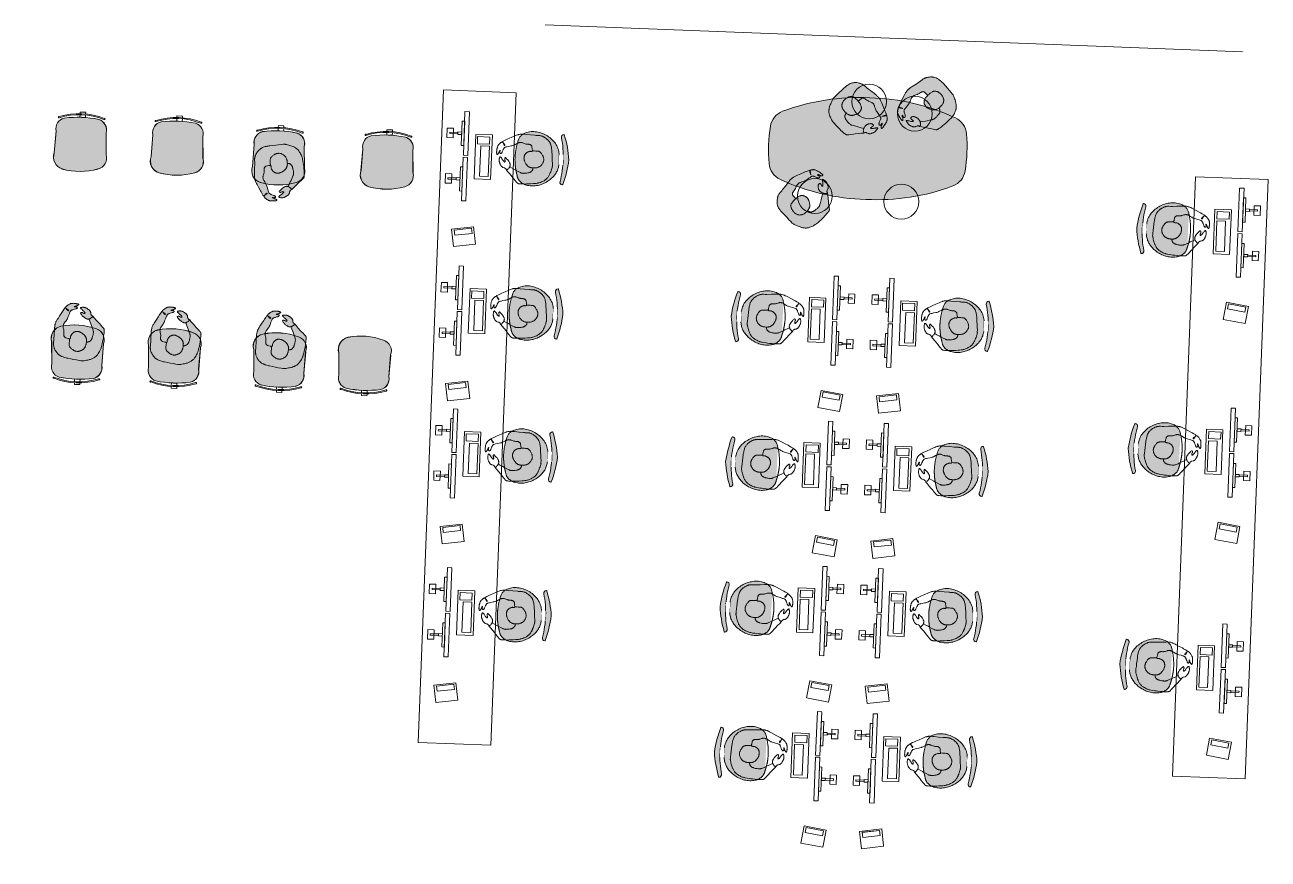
# Model space of a CAD drawing. Header units: millimetres. Extents: x 20651 to 33487, y 27202 to 35815.
import ezdxf

# ---------------------------------------------------------------- set-up
doc = ezdxf.new("R2010")
doc.units = ezdxf.units.MM
doc.header["$MEASUREMENT"] = 0
for name, color, linetype, lineweight in [('FURN-FILE', 211, 'Continuous', 0), ('FURN-FREE', 1, 'Continuous', 0), ('FURN-STOR', 213, 'Continuous', 0), ('FURN-WKST', 42, 'Continuous', 13), ('PRES-FILL', 7, 'Continuous', 0), ('PRES-PEOP', 42, 'Continuous', 0)]:
    doc.layers.add(name, color=color, linetype=linetype, lineweight=lineweight)

# ---------------------------------------------------------------- blocks, each defined once
blk = doc.blocks.new('LOUNGE')
at = {"color": 0, "linetype": 'ByBlock', "lineweight": -2}
for p, q in [((-22, 333), (35, 333)), ((-22, 333), (-22, 319)), ((-22, 279), (-22, 305)), ((35, 333), (35, 320)), ((35, 279), (35, 306)), ((-241, 128), (-251, -96)), ((277, 128), (286, -98))]:
    blk.add_line(p, q, dxfattribs=at)
for centre, radius, start, end in [((-129, 154), 115, 105.3277, 193.0781), ((-218, 272), 6.36, 73.7398, 286.2602), ((165, 154), 115, 346.9219, 74.6723), ((251, 272), 6.36, 253.7398, 106.2602), ((-138, -134), 118, 161.5838, 253.8334), ((163, -137), 129, 285.5975, 17.8471), ((38, 406), 686, 252.2502, 283.4715)]:
    blk.add_arc(centre, radius, start, end, dxfattribs=at)
at = {"color": 0, "linetype": 'ByBlock', "lineweight": -2, "extrusion": (0, 0, -1)}
for centre, radius, start, end in [((-16, -401), 717, 71.0553, 108.9447), ((-18, -383), 689, 70.4072, 109.5928), ((-18, -790), 1069, 80.4557, 99.5443)]:
    blk.add_arc(centre, radius, start, end, dxfattribs=at)
blk = doc.blocks.new('*U1')
at = {"linetype": 'ByBlock', "lineweight": -2, "extrusion": (0, 0, -1)}
blk.add_hatch(color=7, dxfattribs=at).paths.add_polyline_path([(58, 281), (-160, 222, 0.40276), (-276, 113, 0.083483), (-198, -233, 0.40276), (-47, -282), (174, -243, 0.425761), (304, -133, 0.137077), (237, 231, 0.425761)])
at = {"color": 0, "linetype": 'ByBlock', "lineweight": -2, "extrusion": (0, 0, -1), "flags": 128}
blk.add_lwpolyline([(58, 281), (-160, 222, 0.40276), (-276, 113, 0.083483), (-198, -233, 0.40276), (-47, -282), (174, -243, 0.425761), (304, -133, 0.137077), (237, 231, 0.425761), (58, 281)], format="xyb", close=True, dxfattribs=at)
at = {"color": 0, "linetype": 'ByBlock', "lineweight": -2, "extrusion": (0, 0, -1), "xscale": 1.000009635247655, "yscale": 1.000009635247655, "zscale": 1.000009635247655, "rotation": 102.6307866838233}
blk.add_blockref('LOUNGE', (25, -20), dxfattribs=at)
blk = doc.blocks.new('*U3')
at = {"layer": 'PRES-FILL', "linetype": 'ByBlock', "lineweight": -2}
h = blk.add_hatch(color=0, dxfattribs=at)
edge = h.paths.add_edge_path(flags=16)
edge.add_spline(control_points=[(-87, -291), (-89, -288), (-89, -283), (-89, -277)], knot_values=[0, 0, 0, 0, 1, 1, 1, 1], degree=3, periodic=0)
edge.add_spline(control_points=[(-89, -277), (-94, -264), (-102, -248), (-95, -248), (-88, -247), (-90, -264), (-89, -277)], knot_values=[0, 0, 0, 0, 0.509531, 0.509531, 0.509531, 1, 1, 1, 1], degree=3, periodic=0)
edge.add_spline(control_points=[(-89, -277), (-88, -283), (-86, -288), (-87, -291)], knot_values=[0, 0, 0, 0, 1, 1, 1, 1], degree=3, periodic=0)
edge.add_spline(control_points=[(-87, -291), (-86, -293), (-84, -293), (-82, -293), (-64, -287), (-45, -281), (-26, -274), (-4, -266), (18, -258), (41, -250), (62, -242), (84, -234), (102, -220), (117, -208), (130, -193), (143, -179), (163, -155), (183, -131), (203, -108), (213, -96), (224, -86), (234, -75), (247, -61), (255, -44), (260, -25), (269, 11), (269, 47), (253, 78), (241, 99), (227, 118), (212, 136), (198, 152), (184, 168), (171, 183), (154, 203), (137, 222), (120, 241), (107, 255), (88, 262), (71, 271), (49, 283), (28, 293), (3, 297), (-22, 302), (-45, 299), (-68, 291), (-91, 283), (-112, 274), (-130, 260), (-157, 239), (-183, 218), (-208, 195), (-226, 178), (-244, 160), (-260, 141), (-265, 135), (-270, 127), (-270, 120), (-269, 92), (-265, 65), (-263, 38), (-261, 9), (-260, -20), (-258, -48), (-258, -52), (-255, -55), (-254, -58), (-253, -62), (-253, -65), (-253, -69), (-254, -82), (-268, -92), (-268, -107), (-269, -125), (-262, -143), (-256, -158), (-248, -174), (-231, -189), (-215, -196), (-195, -205), (-228, -120), (-210, -123), (-201, -124), (-195, -153), (-182, -153), (-180, -153), (-176, -153), (-176, -151), (-175, -121), (-176, -84), (-192, -64), (-196, -58), (-202, -54), (-210, -52)], knot_values=[0, 0, 0, 0, 0.004098, 0.004098, 0.004098, 0.036354, 0.036354, 0.036354, 0.07573, 0.07573, 0.07573, 0.113201, 0.113201, 0.113201, 0.145266, 0.145266, 0.145266, 0.196552, 0.196552, 0.196552, 0.221625, 0.221625, 0.221625, 0.252365, 0.252365, 0.252365, 0.309173, 0.309173, 0.309173, 0.348127, 0.348127, 0.348127, 0.382965, 0.382965, 0.382965, 0.425054, 0.425054, 0.425054, 0.456865, 0.456865, 0.456865, 0.496842, 0.496842, 0.496842, 0.536467, 0.536467, 0.536467, 0.574696, 0.574696, 0.574696, 0.630228, 0.630228, 0.630228, 0.671879, 0.671879, 0.671879, 0.684675, 0.684675, 0.684675, 0.729775, 0.729775, 0.729775, 0.777357, 0.777357, 0.777357, 0.783126, 0.783126, 0.783126, 0.789055, 0.789055, 0.789055, 0.811446, 0.811446, 0.811446, 0.840448, 0.840448, 0.840448, 0.871083, 0.871083, 0.871083, 0.911485, 0.911485, 0.911485, 0.934486, 0.934486, 0.934486, 0.938181, 0.938181, 0.938181, 0.987094, 0.987094, 0.987094, 1, 1, 1, 1], degree=3, periodic=0)
edge.add_line((-210, -52), (-194, 0))
edge.add_spline(control_points=[(-194, 0), (-187, 23), (-180, 45), (-172, 68), (-163, 91), (-140, 108), (-119, 122), (-107, 130), (-96, 137), (-81, 137), (-68, 137), (-58, 134), (-50, 127)], knot_values=[0, 0, 0, 0, 0.324205, 0.324205, 0.324205, 0.66843, 0.66843, 0.66843, 0.855113, 0.855113, 0.855113, 1, 1, 1, 1], degree=3, periodic=0)
edge.add_line((-50, 127), (-43, 122))
edge.add_spline(control_points=[(-43, 122), (-53, 112), (-62, 101), (-66, 86), (-72, 67), (-71, 52), (-66, 32), (-61, 12), (-52, -4), (-40, -17), (-30, -28), (-16, -36), (4, -38), (21, -39), (33, -33), (46, -28), (56, -24), (64, -4), (73, -9), (78, -12), (80, -18), (83, -23), (90, -35), (105, -43), (104, -60), (103, -83), (82, -93), (72, -110), (63, -125), (57, -143), (46, -156), (28, -177), (-9, -177), (-34, -189), (-57, -201), (-80, -219), (-103, -230), (-126, -242), (-170, -203), (-184, -215), (-185, -216), (-186, -221), (-186, -224), (-184, -232), (-162, -244), (-165, -244), (-170, -245), (-190, -234), (-202, -232), (-207, -232), (-219, -228), (-217, -234), (-214, -244), (-208, -251), (-202, -257), (-185, -273), (-169, -290), (-141, -295), (-122, -299), (-104, -297), (-90, -294), (-88, -294), (-88, -293), (-87, -291)], knot_values=[0, 0, 0, 0, 0.044568, 0.044568, 0.044568, 0.101682, 0.101682, 0.101682, 0.159954, 0.159954, 0.159954, 0.212108, 0.212108, 0.212108, 0.25772, 0.25772, 0.25772, 0.292514, 0.292514, 0.292514, 0.310285, 0.310285, 0.310285, 0.355053, 0.355053, 0.355053, 0.417583, 0.417583, 0.417583, 0.47369, 0.47369, 0.47369, 0.564976, 0.564976, 0.564976, 0.649839, 0.649839, 0.649839, 0.736981, 0.736981, 0.736981, 0.746599, 0.746599, 0.746599, 0.777051, 0.777051, 0.777051, 0.817948, 0.817948, 0.817948, 0.83422, 0.83422, 0.83422, 0.863911, 0.863911, 0.863911, 0.939425, 0.939425, 0.939425, 0.993629, 0.993629, 0.993629, 1, 1, 1, 1], degree=3, periodic=0)
at = {"layer": 'PRES-PEOP', "color": 0, "linetype": 'ByBlock', "lineweight": -2, "flags": 128}
for points in [[(-250, -47), (-246, -46), (-242, -46), (-238, -46), (-235, -46), (-228, -46), (-222, -47), (-218, -47), (-214, -48), (-210, -50), (-207, -51), (-205, -52), (-203, -53), (-200, -55), (-197, -57), (-196, -59), (-194, -61), (-192, -64), (-189, -69), (-187, -73), (-185, -78), (-182, -87), (-179, -96), (-178, -103), (-176, -109), (-175, -115), (-175, -120), (-174, -128), (-174, -134), (-174, -139), (-175, -145), (-176, -151), (-176, -151), (-176, -151), (-176, -152), (-176, -152), (-176, -152), (-176, -152), (-177, -152), (-177, -152), (-177, -152), (-177, -153), (-178, -153), (-178, -153), (-179, -153), (-180, -153), (-180, -153), (-181, -153), (-182, -153), (-182, -153), (-183, -153), (-184, -153), (-186, -153), (-187, -152), (-188, -152), (-188, -151), (-190, -150), (-192, -148), (-193, -147), (-194, -145), (-196, -142), (-200, -135), (-201, -133), (-202, -131), (-203, -130), (-204, -128), (-205, -127), (-206, -125), (-207, -124), (-208, -124), (-209, -123), (-210, -123), (-210, -123), (-212, -123), (-213, -123), (-214, -124), (-215, -125), (-215, -127), (-216, -128), (-216, -130), (-216, -132), (-216, -134), (-216, -138), (-215, -143), (-215, -147), (-213, -156), (-212, -164), (-211, -171), (-210, -177), (-209, -181), (-209, -185), (-209, -188), (-209, -190), (-209, -192), (-209, -193), (-210, -194), (-210, -195), (-211, -196), (-212, -196), (-213, -196), (-214, -196), (-215, -196), (-218, -195), (-220, -193), (-223, -192), (-225, -190), (-230, -187), (-234, -184), (-237, -182), (-240, -179), (-243, -176), (-245, -174), (-248, -170), (-250, -167), (-252, -165), (-254, -161), (-256, -158), (-258, -152), (-260, -147), (-262, -142), (-263, -138), (-264, -134), (-265, -131), (-267, -125), (-267, -120), (-268, -117), (-268, -112), (-268, -107), (-268, -104), (-267, -102), (-267, -99), (-266, -97), (-265, -96), (-264, -92), (-257, -81), (-256, -78), (-255, -76), (-254, -74), (-254, -71), (-253, -69), (-253, -67), (-253, -66), (-253, -65), (-253, -63), (-254, -62), (-254, -61), (-254, -60), (-254, -58), (-254, -57), (-255, -57), (-255, -56), (-255, -55), (-257, -52), (-257, -51), (-257, -50), (-258, -50), (-258, -49), (-258, -48), (-259, -27), (-261, 6), (-263, 38), (-264, 48), (-268, 83), (-268, 92), (-269, 106), (-270, 112), (-270, 120), (-270, 121), (-270, 122), (-269, 124), (-269, 125), (-269, 126), (-268, 128), (-268, 130), (-267, 131), (-266, 133), (-265, 135), (-264, 136), (-262, 139), (-260, 141), (-254, 148), (-243, 160), (-234, 169), (-221, 182), (-208, 195), (-189, 212), (-175, 224), (-164, 233), (-147, 247), (-130, 260), (-123, 265), (-117, 269), (-111, 272), (-106, 275), (-97, 279), (-90, 283), (-79, 287), (-68, 291), (-59, 293), (-52, 295), (-45, 297), (-39, 298), (-34, 299), (-29, 299), (-21, 299), (-15, 299), (-11, 299), (-4, 298), (3, 297), (12, 295), (20, 293), (27, 291), (33, 289), (42, 285), (50, 282), (60, 277), (71, 271), (84, 265), (94, 260), (101, 256), (106, 252), (110, 250), (112, 248), (116, 244), (120, 241), (133, 226), (152, 205), (171, 183), (191, 160), (212, 136), (218, 129), (223, 123), (231, 112), (237, 104), (241, 98), (247, 88), (250, 83), (253, 78), (256, 72), (258, 66), (260, 61), (261, 56), (263, 51), (264, 42), (265, 34), (266, 26), (266, 20), (266, 9), (265, 0), (264, -6), (262, -15), (260, -25), (258, -32), (256, -38), (254, -43), (252, -47), (250, -51), (248, -54), (245, -60), (243, -64), (241, -67), (238, -71), (234, -75), (227, -83), (215, -95), (209, -102), (203, -108), (173, -143), (143, -179), (133, -190), (126, -198), (120, -204), (116, -208), (113, -211), (107, -216), (102, -220), (99, -223), (92, -227), (86, -231), (80, -234), (76, -236), (67, -240), (54, -245), (41, -250), (7, -262), (-26, -274), (-40, -279), (-61, -286), (-82, -293), (-83, -293), (-84, -293), (-85, -293), (-86, -292), (-87, -291), (-87, -290), (-88, -290), (-88, -288), (-88, -287), (-89, -286), (-89, -283), (-89, -281), (-89, -278), (-89, -273), (-89, -268), (-89, -264), (-89, -260), (-89, -258), (-89, -255), (-89, -254), (-90, -252), (-90, -251), (-91, -250), (-91, -249), (-92, -248), (-92, -248), (-93, -248), (-94, -248), (-95, -248), (-96, -248), (-97, -248), (-98, -249), (-98, -250), (-98, -251), (-98, -252), (-98, -253), (-98, -254), (-98, -255), (-97, -258), (-97, -260), (-88, -281), (-88, -284), (-87, -286), (-87, -287), (-87, -289), (-87, -290), (-87, -290), (-87, -292), (-88, -292), (-88, -293), (-89, -294), (-90, -294), (-96, -295), (-101, -296), (-106, -296), (-110, -297), (-114, -297), (-120, -297), (-125, -297), (-129, -297), (-135, -296), (-141, -295), (-146, -294), (-151, -293), (-155, -292), (-158, -291), (-161, -289), (-167, -286), (-172, -283), (-176, -280), (-180, -278), (-185, -273), (-190, -269), (-196, -263), (-202, -257), (-204, -254), (-206, -252), (-208, -250), (-210, -248), (-211, -246), (-212, -244), (-213, -243), (-215, -241), (-215, -239), (-216, -238), (-217, -236), (-217, -235), (-217, -234), (-217, -233), (-217, -233), (-217, -233), (-217, -233), (-217, -232), (-217, -232), (-217, -232), (-216, -232), (-216, -232), (-216, -232), (-215, -231), (-214, -231), (-213, -231), (-213, -231), (-211, -231), (-210, -231), (-208, -232), (-206, -232), (-205, -232), (-204, -232), (-204, -232), (-203, -232), (-202, -232), (-200, -233), (-197, -233), (-195, -234), (-191, -235), (-187, -237), (-180, -239), (-178, -240), (-176, -241), (-174, -242), (-173, -242), (-171, -243), (-169, -244), (-168, -244), (-167, -244), (-165, -244), (-165, -244), (-165, -244), (-165, -244), (-165, -244), (-165, -244), (-165, -243), (-165, -243), (-166, -243), (-166, -242), (-167, -241), (-168, -241), (-169, -240), (-170, -239), (-171, -238), (-173, -236), (-177, -233), (-179, -232), (-180, -231), (-181, -230), (-182, -228), (-184, -227), (-184, -226), (-185, -226), (-185, -225), (-186, -224), (-186, -224), (-186, -224), (-186, -223), (-186, -223), (-186, -222), (-186, -222), (-186, -221), (-186, -220), (-186, -219), (-186, -219), (-186, -218), (-185, -218), (-185, -217), (-185, -217), (-185, -216), (-185, -216), (-185, -216), (-184, -216), (-184, -215), (-184, -215), (-182, -214), (-181, -214), (-179, -214), (-177, -213), (-176, -214), (-172, -214), (-168, -215), (-164, -216), (-161, -218), (-153, -221), (-140, -226), (-135, -228), (-131, -230), (-127, -231), (-124, -232), (-121, -232), (-116, -233), (-113, -233), (-110, -232), (-106, -232), (-103, -230), (-94, -226), (-87, -221), (-74, -213), (-54, -201), (-44, -195), (-34, -189), (-29, -187), (-24, -185), (-15, -182), (2, -178), (14, -174), (19, -172), (26, -169), (32, -167), (36, -164), (38, -163), (42, -159), (46, -156), (48, -153), (50, -151), (53, -146), (55, -142), (58, -138), (61, -131), (66, -120), (69, -115), (72, -110), (74, -106), (76, -104), (80, -99), (88, -90), (91, -87), (93, -84), (95, -82), (97, -79), (98, -77), (101, -73), (102, -70), (103, -68), (103, -64), (104, -62), (104, -60), (104, -58), (104, -57), (104, -54), (103, -52), (102, -50), (102, -48), (101, -46), (100, -45), (83, -23), (82, -21), (80, -18), (79, -17), (79, -15), (78, -15), (78, -14), (77, -12), (76, -12), (75, -11), (75, -10), (74, -10), (73, -9), (73, -9), (72, -9), (71, -9), (70, -9), (70, -9), (69, -9), (68, -9), (67, -10), (66, -10), (65, -11), (63, -12), (62, -13), (60, -15), (57, -19), (54, -22), (52, -23), (51, -25), (50, -26), (49, -26), (47, -27), (46, -28), (36, -31), (32, -33), (29, -34), (26, -35), (21, -36), (17, -37), (14, -37), (12, -38), (8, -38), (4, -38), (1, -38), (-2, -37), (-5, -37), (-8, -36), (-11, -36), (-15, -34), (-19, -33), (-22, -31), (-25, -30), (-27, -28), (-31, -26), (-33, -24), (-37, -20), (-40, -17), (-45, -12), (-48, -7), (-51, -3), (-53, 1), (-55, 5), (-57, 8), (-60, 14), (-61, 18), (-63, 21), (-64, 27), (-66, 32), (-67, 36), (-68, 43), (-69, 48), (-69, 53), (-70, 57), (-70, 61), (-70, 64), (-69, 70), (-69, 74), (-68, 77), (-67, 82), (-66, 86), (-65, 89), (-64, 92), (-64, 94), (-62, 98), (-60, 102), (-58, 105), (-56, 107), (-53, 111), (-50, 114), (-46, 119), (-42, 123), (-37, 128), (-33, 133), (-28, 136), (-25, 139), (-21, 142), (-18, 144), (-13, 148), (-8, 150), (-5, 152), (1, 155), (4, 156), (7, 157), (10, 158), (14, 159), (17, 159), (20, 160), (26, 160), (31, 161), (35, 161), (39, 160), (45, 160), (50, 159), (57, 157), (63, 156), (68, 154), (71, 153), (75, 151), (78, 149), (81, 148), (86, 144), (91, 140), (95, 137), (98, 134), (100, 131), (103, 128), (106, 123), (108, 119), (110, 116), (112, 111), (114, 106), (117, 97), (119, 88), (121, 81), (122, 74), (123, 69), (124, 64), (124, 60), (123, 57), (123, 54), (123, 51), (122, 47), (120, 43), (119, 41), (117, 38), (115, 35), (106, 24), (91, 8), (76, -8)], [(-210, -52), (-202, -26), (-194, 0), (-189, 17), (-180, 42), (-172, 68), (-170, 72), (-168, 76), (-166, 79), (-164, 83), (-162, 86), (-157, 91), (-153, 95), (-149, 99), (-142, 105), (-136, 109), (-128, 116), (-119, 122), (-114, 125), (-111, 127), (-107, 129), (-104, 131), (-102, 132), (-99, 133), (-97, 134), (-93, 135), (-90, 136), (-88, 136), (-84, 137), (-81, 137), (-78, 137), (-76, 137), (-74, 137), (-73, 137), (-69, 136), (-67, 135), (-64, 135), (-63, 134), (-61, 133), (-58, 132), (-56, 131), (-54, 130), (-52, 129), (-50, 127), (-47, 125), (-43, 122)]]:
    blk.add_lwpolyline(points, dxfattribs=at)
blk = doc.blocks.new('LOUNGE_1')
at = {"color": 0, "linetype": 'ByBlock', "lineweight": -2}
for p, q in [((-22, 333), (35, 333)), ((-22, 333), (-22, 319)), ((-22, 279), (-22, 305)), ((35, 333), (35, 320)), ((35, 279), (35, 306)), ((-241, 128), (-251, -96)), ((277, 128), (286, -98))]:
    blk.add_line(p, q, dxfattribs=at)
for centre, radius, start, end in [((-129, 154), 115, 105.3277, 193.0781), ((-218, 272), 6.36, 73.7398, 286.2602), ((165, 154), 115, 346.9219, 74.6723), ((251, 272), 6.36, 253.7398, 106.2602), ((-138, -134), 118, 161.5838, 253.8334), ((163, -137), 129, 285.5975, 17.8471), ((38, 406), 686, 252.2502, 283.4715)]:
    blk.add_arc(centre, radius, start, end, dxfattribs=at)
at = {"color": 0, "linetype": 'ByBlock', "lineweight": -2, "extrusion": (0, 0, -1)}
for centre, radius, start, end in [((-16, -401), 717, 71.0553, 108.9447), ((-18, -383), 689, 70.4072, 109.5928), ((-18, -790), 1069, 80.4557, 99.5443)]:
    blk.add_arc(centre, radius, start, end, dxfattribs=at)
blk = doc.blocks.new('*U4')
at = {"linetype": 'ByBlock', "lineweight": -2, "extrusion": (0, 0, -1)}
blk.add_hatch(color=7, dxfattribs=at).paths.add_polyline_path([(58, 281), (-160, 222, 0.40276), (-276, 113, 0.083483), (-198, -233, 0.40276), (-47, -282), (174, -243, 0.425761), (304, -133, 0.137077), (237, 231, 0.425761)])
at = {"color": 0, "linetype": 'ByBlock', "lineweight": -2, "extrusion": (0, 0, -1), "flags": 128}
blk.add_lwpolyline([(58, 281), (-160, 222, 0.40276), (-276, 113, 0.083483), (-198, -233, 0.40276), (-47, -282), (174, -243, 0.425761), (304, -133, 0.137077), (237, 231, 0.425761), (58, 281)], format="xyb", close=True, dxfattribs=at)
at = {"color": 0, "linetype": 'ByBlock', "lineweight": -2, "extrusion": (0, 0, -1), "xscale": 1.000009635247655, "yscale": 1.000009635247655, "zscale": 1.000009635247655, "rotation": 102.6307866838233}
blk.add_blockref('LOUNGE_1', (25, -20), dxfattribs=at)
blk = doc.blocks.new('LOUNGE_2')
at = {"color": 0, "linetype": 'ByBlock', "lineweight": -2}
for p, q in [((-22, 333), (35, 333)), ((-22, 333), (-22, 319)), ((-22, 279), (-22, 305)), ((35, 333), (35, 320)), ((35, 279), (35, 306)), ((-241, 128), (-251, -96)), ((277, 128), (286, -98))]:
    blk.add_line(p, q, dxfattribs=at)
for centre, radius, start, end in [((-129, 154), 115, 105.3277, 193.0781), ((-218, 272), 6.36, 73.7398, 286.2602), ((165, 154), 115, 346.9219, 74.6723), ((251, 272), 6.36, 253.7398, 106.2602), ((-138, -134), 118, 161.5838, 253.8334), ((163, -137), 129, 285.5975, 17.8471), ((38, 406), 686, 252.2502, 283.4715)]:
    blk.add_arc(centre, radius, start, end, dxfattribs=at)
at = {"color": 0, "linetype": 'ByBlock', "lineweight": -2, "extrusion": (0, 0, -1)}
for centre, radius, start, end in [((-16, -401), 717, 71.0553, 108.9447), ((-18, -383), 689, 70.4072, 109.5928), ((-18, -790), 1069, 80.4557, 99.5443)]:
    blk.add_arc(centre, radius, start, end, dxfattribs=at)
blk = doc.blocks.new('*U6')
at = {"linetype": 'ByBlock', "lineweight": -2}
blk.add_hatch(color=7, dxfattribs=at).paths.add_polyline_path([(-58, 281), (160, 222, -0.40276), (276, 113, -0.083483), (198, -233, -0.40276), (47, -282), (-174, -243, -0.425761), (-304, -133, -0.137077), (-237, 231, -0.425761)])
at = {"color": 0, "linetype": 'ByBlock', "lineweight": -2, "flags": 128}
blk.add_lwpolyline([(-58, 281), (160, 222, -0.40276), (276, 113, -0.083483), (198, -233, -0.40276), (47, -282), (-174, -243, -0.425761), (-304, -133, -0.137077), (-237, 231, -0.425761), (-58, 281)], format="xyb", close=True, dxfattribs=at)
at = {"color": 0, "linetype": 'ByBlock', "lineweight": -2, "extrusion": (0, 0, -1), "xscale": 1.000009635247655, "yscale": 1.000009635247655, "zscale": 1.000009635247655, "rotation": 102.6307866838233}
blk.add_blockref('LOUNGE_2', (25, -20), dxfattribs=at)
blk = doc.blocks.new('*U8')
at = {"layer": 'PRES-FILL', "linetype": 'ByBlock', "lineweight": -2, "extrusion": (0, 0, -1)}
h = blk.add_hatch(color=0, dxfattribs=at)
edge = h.paths.add_edge_path(flags=16)
edge.add_spline(control_points=[(87, -291), (89, -288), (89, -283), (89, -277)], knot_values=[0, 0, 0, 0, 1, 1, 1, 1], degree=3, periodic=0)
edge.add_spline(control_points=[(89, -277), (94, -264), (102, -248), (95, -248), (88, -247), (90, -264), (89, -277)], knot_values=[0, 0, 0, 0, 0.509531, 0.509531, 0.509531, 1, 1, 1, 1], degree=3, periodic=0)
edge.add_spline(control_points=[(89, -277), (88, -283), (86, -288), (87, -291)], knot_values=[0, 0, 0, 0, 1, 1, 1, 1], degree=3, periodic=0)
edge.add_spline(control_points=[(87, -291), (86, -293), (84, -293), (82, -293), (64, -287), (45, -281), (26, -274), (4, -266), (-18, -258), (-41, -250), (-62, -242), (-84, -234), (-102, -220), (-117, -208), (-130, -193), (-143, -179), (-163, -155), (-183, -131), (-203, -108), (-213, -96), (-224, -86), (-234, -75), (-247, -61), (-255, -44), (-260, -25), (-269, 11), (-269, 47), (-253, 78), (-241, 99), (-227, 118), (-212, 136), (-198, 152), (-184, 168), (-171, 183), (-154, 203), (-137, 222), (-120, 241), (-107, 255), (-88, 262), (-71, 271), (-49, 283), (-28, 293), (-3, 297), (22, 302), (45, 299), (68, 291), (91, 283), (112, 274), (130, 260), (157, 239), (183, 218), (208, 195), (226, 178), (244, 160), (260, 141), (265, 135), (270, 127), (270, 120), (269, 92), (265, 65), (263, 38), (261, 9), (260, -20), (258, -48), (258, -52), (255, -55), (254, -58), (253, -62), (253, -65), (253, -69), (254, -82), (268, -92), (268, -107), (269, -125), (262, -143), (256, -158), (248, -174), (231, -189), (215, -196), (195, -205), (228, -120), (210, -123), (201, -124), (195, -153), (182, -153), (180, -153), (176, -153), (176, -151), (175, -121), (176, -84), (192, -64), (196, -58), (202, -54), (210, -52)], knot_values=[0, 0, 0, 0, 0.004098, 0.004098, 0.004098, 0.036354, 0.036354, 0.036354, 0.07573, 0.07573, 0.07573, 0.113201, 0.113201, 0.113201, 0.145266, 0.145266, 0.145266, 0.196552, 0.196552, 0.196552, 0.221625, 0.221625, 0.221625, 0.252365, 0.252365, 0.252365, 0.309173, 0.309173, 0.309173, 0.348127, 0.348127, 0.348127, 0.382965, 0.382965, 0.382965, 0.425054, 0.425054, 0.425054, 0.456865, 0.456865, 0.456865, 0.496842, 0.496842, 0.496842, 0.536467, 0.536467, 0.536467, 0.574696, 0.574696, 0.574696, 0.630228, 0.630228, 0.630228, 0.671879, 0.671879, 0.671879, 0.684675, 0.684675, 0.684675, 0.729775, 0.729775, 0.729775, 0.777357, 0.777357, 0.777357, 0.783126, 0.783126, 0.783126, 0.789055, 0.789055, 0.789055, 0.811446, 0.811446, 0.811446, 0.840448, 0.840448, 0.840448, 0.871083, 0.871083, 0.871083, 0.911485, 0.911485, 0.911485, 0.934486, 0.934486, 0.934486, 0.938181, 0.938181, 0.938181, 0.987094, 0.987094, 0.987094, 1, 1, 1, 1], degree=3, periodic=0)
edge.add_line((210, -52), (194, 0))
edge.add_spline(control_points=[(194, 0), (187, 23), (180, 45), (172, 68), (163, 91), (140, 108), (119, 122), (107, 130), (96, 137), (81, 137), (68, 137), (58, 134), (50, 127)], knot_values=[0, 0, 0, 0, 0.324205, 0.324205, 0.324205, 0.66843, 0.66843, 0.66843, 0.855113, 0.855113, 0.855113, 1, 1, 1, 1], degree=3, periodic=0)
edge.add_line((50, 127), (43, 122))
edge.add_spline(control_points=[(43, 122), (53, 112), (62, 101), (66, 86), (72, 67), (71, 52), (66, 32), (61, 12), (52, -4), (40, -17), (30, -28), (16, -36), (-4, -38), (-21, -39), (-33, -33), (-46, -28), (-56, -24), (-64, -4), (-73, -9), (-78, -12), (-80, -18), (-83, -23), (-90, -35), (-105, -43), (-104, -60), (-103, -83), (-82, -93), (-72, -110), (-63, -125), (-57, -143), (-46, -156), (-28, -177), (9, -177), (34, -189), (57, -201), (80, -219), (103, -230), (126, -242), (170, -203), (184, -215), (185, -216), (186, -221), (186, -224), (184, -232), (162, -244), (165, -244), (170, -245), (190, -234), (202, -232), (207, -232), (219, -228), (217, -234), (214, -244), (208, -251), (202, -257), (185, -273), (169, -290), (141, -295), (122, -299), (104, -297), (90, -294), (88, -294), (88, -293), (87, -291)], knot_values=[0, 0, 0, 0, 0.044568, 0.044568, 0.044568, 0.101682, 0.101682, 0.101682, 0.159954, 0.159954, 0.159954, 0.212108, 0.212108, 0.212108, 0.25772, 0.25772, 0.25772, 0.292514, 0.292514, 0.292514, 0.310285, 0.310285, 0.310285, 0.355053, 0.355053, 0.355053, 0.417583, 0.417583, 0.417583, 0.47369, 0.47369, 0.47369, 0.564976, 0.564976, 0.564976, 0.649839, 0.649839, 0.649839, 0.736981, 0.736981, 0.736981, 0.746599, 0.746599, 0.746599, 0.777051, 0.777051, 0.777051, 0.817948, 0.817948, 0.817948, 0.83422, 0.83422, 0.83422, 0.863911, 0.863911, 0.863911, 0.939425, 0.939425, 0.939425, 0.993629, 0.993629, 0.993629, 1, 1, 1, 1], degree=3, periodic=0)
at = {"layer": 'PRES-PEOP', "color": 0, "linetype": 'ByBlock', "lineweight": -2, "extrusion": (0, 0, -1), "flags": 128}
for points in [[(250, -47), (246, -46), (242, -46), (238, -46), (231, -47), (225, -47), (220, -48), (215, -49), (212, -50), (209, -51), (206, -53), (204, -54), (200, -56), (198, -57), (196, -59), (194, -61), (192, -64), (189, -68), (187, -72), (185, -77), (183, -81), (182, -85), (180, -93), (178, -100), (177, -107), (176, -112), (175, -122), (175, -130), (175, -135), (175, -143), (176, -151), (176, -151), (176, -151), (176, -152), (176, -152), (176, -152), (176, -152), (176, -152), (176, -152), (177, -153), (177, -153), (177, -153), (178, -153), (178, -153), (179, -153), (179, -153), (180, -153), (180, -153), (181, -153), (181, -153), (182, -153), (182, -153), (183, -153), (184, -153), (185, -153), (186, -152), (187, -152), (188, -151), (190, -150), (191, -148), (193, -146), (194, -145), (196, -141), (199, -135), (201, -133), (202, -131), (203, -129), (204, -128), (205, -127), (206, -125), (207, -124), (208, -124), (209, -123), (210, -123), (212, -123), (213, -123), (214, -124), (215, -125), (215, -127), (215, -128), (216, -130), (216, -132), (216, -134), (215, -138), (215, -143), (214, -148), (213, -157), (211, -165), (210, -171), (209, -177), (209, -182), (208, -185), (208, -188), (208, -190), (209, -192), (209, -193), (209, -194), (210, -195), (211, -196), (212, -196), (212, -197), (214, -196), (215, -196), (218, -195), (221, -193), (223, -192), (226, -190), (230, -187), (234, -184), (238, -181), (240, -179), (243, -176), (247, -172), (249, -168), (251, -166), (254, -162), (256, -158), (258, -152), (260, -147), (262, -142), (263, -138), (265, -134), (265, -131), (267, -125), (267, -120), (268, -117), (268, -112), (268, -107), (268, -104), (267, -102), (267, -99), (266, -97), (265, -96), (264, -92), (257, -81), (256, -78), (255, -76), (254, -74), (254, -71), (253, -69), (253, -67), (253, -66), (253, -65), (253, -63), (254, -62), (254, -61), (254, -60), (254, -58), (254, -57), (255, -57), (255, -56), (255, -55), (257, -52), (257, -51), (257, -50), (258, -50), (258, -49), (258, -48), (259, -27), (261, 6), (263, 38), (265, 58), (268, 89), (269, 104), (270, 112), (270, 120), (270, 121), (270, 122), (270, 124), (269, 125), (269, 126), (268, 128), (268, 130), (267, 131), (266, 133), (265, 135), (264, 136), (262, 139), (260, 141), (254, 148), (243, 160), (234, 169), (221, 182), (208, 195), (189, 212), (175, 224), (164, 233), (147, 247), (130, 260), (123, 265), (117, 269), (111, 272), (106, 275), (97, 279), (90, 283), (79, 287), (68, 291), (59, 293), (52, 295), (45, 297), (39, 298), (34, 299), (29, 299), (21, 299), (15, 299), (11, 299), (4, 298), (-3, 297), (-12, 295), (-20, 293), (-27, 291), (-33, 289), (-42, 285), (-50, 282), (-60, 277), (-71, 271), (-84, 265), (-94, 260), (-101, 256), (-106, 252), (-110, 250), (-112, 248), (-116, 244), (-120, 241), (-133, 226), (-152, 205), (-171, 183), (-191, 160), (-212, 136), (-218, 129), (-223, 123), (-231, 112), (-237, 104), (-241, 98), (-247, 88), (-253, 78), (-256, 72), (-258, 66), (-260, 61), (-261, 56), (-263, 51), (-264, 42), (-265, 34), (-266, 27), (-266, 20), (-266, 9), (-265, 1), (-264, -6), (-262, -15), (-260, -25), (-258, -32), (-256, -38), (-254, -43), (-252, -48), (-250, -51), (-248, -54), (-245, -60), (-243, -64), (-241, -67), (-238, -71), (-234, -75), (-227, -83), (-215, -95), (-209, -102), (-203, -108), (-173, -143), (-143, -179), (-133, -190), (-126, -198), (-120, -204), (-116, -208), (-113, -211), (-107, -216), (-102, -220), (-99, -223), (-92, -227), (-86, -231), (-80, -234), (-76, -236), (-67, -240), (-54, -245), (-41, -250), (-7, -262), (26, -274), (40, -279), (61, -286), (82, -293), (83, -293), (84, -293), (85, -293), (86, -292), (87, -291), (87, -291), (88, -290), (88, -288), (88, -287), (89, -286), (89, -284), (89, -281), (89, -278), (89, -273), (89, -263), (89, -260), (89, -257), (89, -255), (90, -253), (90, -252), (90, -251), (91, -250), (91, -249), (92, -249), (92, -248), (93, -248), (94, -248), (95, -248), (96, -248), (97, -248), (97, -249), (98, -250), (98, -251), (98, -252), (98, -253), (98, -254), (98, -255), (97, -258), (96, -260), (88, -281), (88, -284), (87, -286), (87, -287), (87, -289), (87, -290), (87, -290), (87, -292), (88, -292), (88, -293), (89, -294), (90, -294), (96, -295), (101, -296), (105, -296), (109, -296), (113, -297), (120, -297), (125, -297), (129, -297), (135, -296), (141, -295), (146, -294), (151, -293), (155, -292), (159, -291), (162, -289), (165, -288), (170, -285), (175, -282), (178, -279), (184, -274), (189, -270), (202, -257), (204, -255), (206, -252), (208, -250), (210, -248), (211, -247), (212, -245), (214, -243), (215, -240), (215, -239), (217, -236), (217, -234), (218, -233), (218, -233), (218, -233), (217, -232), (217, -232), (217, -232), (217, -232), (217, -232), (216, -231), (216, -231), (215, -231), (215, -231), (214, -231), (213, -231), (213, -231), (211, -231), (210, -231), (208, -232), (206, -232), (205, -232), (204, -232), (204, -232), (203, -232), (202, -232), (200, -233), (197, -233), (195, -234), (193, -235), (189, -236), (181, -239), (179, -240), (177, -241), (175, -242), (173, -242), (172, -243), (170, -244), (168, -244), (168, -244), (166, -244), (165, -244), (165, -244), (165, -244), (165, -244), (165, -244), (165, -244), (165, -243), (166, -243), (166, -243), (166, -242), (167, -241), (168, -241), (170, -240), (171, -239), (173, -237), (175, -236), (179, -233), (180, -232), (181, -231), (182, -230), (183, -228), (184, -227), (185, -226), (185, -225), (185, -225), (186, -224), (186, -224), (186, -223), (186, -222), (186, -222), (186, -221), (186, -221), (186, -220), (186, -219), (185, -218), (185, -218), (185, -217), (185, -217), (185, -217), (185, -216), (185, -216), (184, -216), (184, -215), (184, -215), (183, -214), (181, -214), (179, -213), (178, -213), (176, -213), (172, -214), (169, -215), (165, -216), (161, -217), (154, -220), (141, -226), (135, -228), (131, -229), (127, -230), (124, -231), (121, -232), (116, -233), (113, -233), (110, -232), (106, -232), (105, -231), (103, -230), (94, -226), (87, -221), (74, -213), (54, -201), (44, -195), (34, -189), (29, -187), (24, -185), (15, -182), (-2, -177), (-14, -174), (-19, -172), (-27, -169), (-32, -167), (-36, -164), (-38, -162), (-42, -159), (-46, -156), (-48, -153), (-50, -151), (-53, -146), (-55, -142), (-57, -138), (-61, -131), (-66, -120), (-69, -115), (-72, -110), (-74, -107), (-76, -104), (-80, -99), (-88, -90), (-91, -87), (-93, -84), (-95, -82), (-97, -79), (-98, -77), (-101, -73), (-102, -70), (-103, -68), (-103, -64), (-104, -62), (-104, -60), (-104, -58), (-104, -57), (-104, -54), (-103, -52), (-102, -50), (-102, -48), (-101, -46), (-100, -45), (-83, -23), (-82, -22), (-81, -20), (-80, -17), (-79, -16), (-79, -15), (-78, -14), (-78, -13), (-77, -12), (-76, -11), (-75, -11), (-75, -10), (-74, -10), (-73, -9), (-73, -9), (-72, -9), (-71, -9), (-70, -9), (-69, -9), (-69, -9), (-68, -9), (-67, -10), (-65, -10), (-64, -11), (-63, -12), (-62, -13), (-60, -15), (-57, -19), (-54, -22), (-52, -23), (-51, -25), (-50, -26), (-49, -26), (-47, -27), (-46, -28), (-36, -32), (-33, -33), (-29, -34), (-27, -35), (-24, -36), (-22, -36), (-18, -37), (-14, -38), (-12, -38), (-8, -38), (-6, -38), (-4, -38), (-1, -37), (3, -37), (6, -36), (8, -36), (11, -35), (15, -34), (19, -32), (22, -31), (25, -29), (27, -28), (31, -25), (33, -23), (37, -20), (40, -17), (43, -14), (47, -9), (50, -5), (52, -1), (54, 3), (56, 6), (59, 12), (61, 17), (62, 21), (64, 26), (66, 32), (67, 36), (68, 43), (69, 48), (69, 53), (70, 57), (70, 61), (70, 64), (70, 69), (69, 74), (69, 77), (68, 81), (66, 86), (65, 89), (64, 92), (63, 94), (61, 98), (59, 102), (58, 105), (56, 107), (53, 111), (50, 114), (46, 119), (42, 123), (37, 128), (33, 133), (28, 136), (25, 139), (21, 142), (18, 144), (12, 148), (8, 150), (5, 152), (-1, 155), (-7, 157), (-10, 158), (-14, 159), (-17, 159), (-20, 160), (-26, 160), (-31, 161), (-35, 161), (-38, 160), (-45, 160), (-49, 159), (-56, 157), (-63, 156), (-68, 154), (-72, 153), (-75, 151), (-78, 149), (-81, 147), (-87, 144), (-91, 140), (-95, 137), (-98, 133), (-101, 130), (-103, 128), (-106, 123), (-109, 119), (-110, 116), (-112, 111), (-114, 106), (-117, 97), (-119, 89), (-121, 81), (-122, 75), (-123, 69), (-123, 65), (-123, 60), (-123, 57), (-123, 54), (-123, 51), (-121, 47), (-120, 44), (-119, 41), (-117, 38), (-115, 35), (-106, 24), (-98, 16), (-87, 4), (-76, -8)], [(210, -52), (202, -26), (194, 0), (189, 17), (180, 42), (172, 68), (170, 72), (168, 76), (166, 80), (164, 83), (162, 86), (157, 91), (153, 95), (149, 99), (142, 105), (136, 110), (127, 116), (119, 122), (114, 125), (111, 127), (107, 129), (104, 131), (102, 132), (99, 133), (97, 134), (93, 135), (90, 136), (88, 136), (84, 137), (81, 137), (78, 137), (76, 137), (74, 137), (73, 137), (69, 136), (67, 135), (64, 135), (62, 134), (61, 133), (58, 132), (56, 131), (54, 130), (52, 129), (50, 127), (47, 125), (43, 122)]]:
    blk.add_lwpolyline(points, dxfattribs=at)
blk = doc.blocks.new('*U9')
at = {"layer": 'PRES-FILL', "linetype": 'ByBlock', "lineweight": -2}
h = blk.add_hatch(color=0, dxfattribs=at)
edge = h.paths.add_edge_path(flags=16)
edge.add_spline(control_points=[(-87, -291), (-89, -288), (-89, -283), (-89, -277)], knot_values=[0, 0, 0, 0, 1, 1, 1, 1], degree=3, periodic=0)
edge.add_spline(control_points=[(-89, -277), (-94, -264), (-102, -248), (-95, -248), (-88, -247), (-90, -264), (-89, -277)], knot_values=[0, 0, 0, 0, 0.509531, 0.509531, 0.509531, 1, 1, 1, 1], degree=3, periodic=0)
edge.add_spline(control_points=[(-89, -277), (-88, -283), (-86, -288), (-87, -291)], knot_values=[0, 0, 0, 0, 1, 1, 1, 1], degree=3, periodic=0)
edge.add_spline(control_points=[(-87, -291), (-86, -293), (-84, -293), (-82, -293), (-64, -287), (-45, -281), (-26, -274), (-4, -266), (18, -258), (41, -250), (62, -242), (84, -234), (102, -220), (117, -208), (130, -193), (143, -179), (163, -155), (183, -131), (203, -108), (213, -96), (224, -86), (234, -75), (247, -61), (255, -44), (260, -25), (269, 11), (269, 47), (253, 78), (241, 99), (227, 118), (212, 136), (198, 152), (184, 168), (171, 183), (154, 203), (137, 222), (120, 241), (107, 255), (88, 262), (71, 271), (49, 283), (28, 293), (3, 297), (-22, 302), (-45, 299), (-68, 291), (-91, 283), (-112, 274), (-130, 260), (-157, 239), (-183, 218), (-208, 195), (-226, 178), (-244, 160), (-260, 141), (-265, 135), (-270, 127), (-270, 120), (-269, 92), (-265, 65), (-263, 38), (-261, 9), (-260, -20), (-258, -48), (-258, -52), (-255, -55), (-254, -58), (-253, -62), (-253, -65), (-253, -69), (-254, -82), (-268, -92), (-268, -107), (-269, -125), (-262, -143), (-256, -158), (-248, -174), (-231, -189), (-215, -196), (-195, -205), (-228, -120), (-210, -123), (-201, -124), (-195, -153), (-182, -153), (-180, -153), (-176, -153), (-176, -151), (-175, -121), (-176, -84), (-192, -64), (-196, -58), (-202, -54), (-210, -52)], knot_values=[0, 0, 0, 0, 0.004098, 0.004098, 0.004098, 0.036354, 0.036354, 0.036354, 0.07573, 0.07573, 0.07573, 0.113201, 0.113201, 0.113201, 0.145266, 0.145266, 0.145266, 0.196552, 0.196552, 0.196552, 0.221625, 0.221625, 0.221625, 0.252365, 0.252365, 0.252365, 0.309173, 0.309173, 0.309173, 0.348127, 0.348127, 0.348127, 0.382965, 0.382965, 0.382965, 0.425054, 0.425054, 0.425054, 0.456865, 0.456865, 0.456865, 0.496842, 0.496842, 0.496842, 0.536467, 0.536467, 0.536467, 0.574696, 0.574696, 0.574696, 0.630228, 0.630228, 0.630228, 0.671879, 0.671879, 0.671879, 0.684675, 0.684675, 0.684675, 0.729775, 0.729775, 0.729775, 0.777357, 0.777357, 0.777357, 0.783126, 0.783126, 0.783126, 0.789055, 0.789055, 0.789055, 0.811446, 0.811446, 0.811446, 0.840448, 0.840448, 0.840448, 0.871083, 0.871083, 0.871083, 0.911485, 0.911485, 0.911485, 0.934486, 0.934486, 0.934486, 0.938181, 0.938181, 0.938181, 0.987094, 0.987094, 0.987094, 1, 1, 1, 1], degree=3, periodic=0)
edge.add_line((-210, -52), (-194, 0))
edge.add_spline(control_points=[(-194, 0), (-187, 23), (-180, 45), (-172, 68), (-163, 91), (-140, 108), (-119, 122), (-107, 130), (-96, 137), (-81, 137), (-68, 137), (-58, 134), (-50, 127)], knot_values=[0, 0, 0, 0, 0.324205, 0.324205, 0.324205, 0.66843, 0.66843, 0.66843, 0.855113, 0.855113, 0.855113, 1, 1, 1, 1], degree=3, periodic=0)
edge.add_line((-50, 127), (-43, 122))
edge.add_spline(control_points=[(-43, 122), (-53, 112), (-62, 101), (-66, 86), (-72, 67), (-71, 52), (-66, 32), (-61, 12), (-52, -4), (-40, -17), (-30, -28), (-16, -36), (4, -38), (21, -39), (33, -33), (46, -28), (56, -24), (64, -4), (73, -9), (78, -12), (80, -18), (83, -23), (90, -35), (105, -43), (104, -60), (103, -83), (82, -93), (72, -110), (63, -125), (57, -143), (46, -156), (28, -177), (-9, -177), (-34, -189), (-57, -201), (-80, -219), (-103, -230), (-126, -242), (-170, -203), (-184, -215), (-185, -216), (-186, -221), (-186, -224), (-184, -232), (-162, -244), (-165, -244), (-170, -245), (-190, -234), (-202, -232), (-207, -232), (-219, -228), (-217, -234), (-214, -244), (-208, -251), (-202, -257), (-185, -273), (-169, -290), (-141, -295), (-122, -299), (-104, -297), (-90, -294), (-88, -294), (-88, -293), (-87, -291)], knot_values=[0, 0, 0, 0, 0.044568, 0.044568, 0.044568, 0.101682, 0.101682, 0.101682, 0.159954, 0.159954, 0.159954, 0.212108, 0.212108, 0.212108, 0.25772, 0.25772, 0.25772, 0.292514, 0.292514, 0.292514, 0.310285, 0.310285, 0.310285, 0.355053, 0.355053, 0.355053, 0.417583, 0.417583, 0.417583, 0.47369, 0.47369, 0.47369, 0.564976, 0.564976, 0.564976, 0.649839, 0.649839, 0.649839, 0.736981, 0.736981, 0.736981, 0.746599, 0.746599, 0.746599, 0.777051, 0.777051, 0.777051, 0.817948, 0.817948, 0.817948, 0.83422, 0.83422, 0.83422, 0.863911, 0.863911, 0.863911, 0.939425, 0.939425, 0.939425, 0.993629, 0.993629, 0.993629, 1, 1, 1, 1], degree=3, periodic=0)
at = {"layer": 'PRES-PEOP', "color": 0, "linetype": 'ByBlock', "lineweight": -2, "flags": 128}
for points in [[(-250, -47), (-246, -46), (-242, -46), (-238, -46), (-235, -46), (-228, -46), (-222, -47), (-218, -47), (-214, -48), (-210, -50), (-207, -51), (-205, -52), (-203, -53), (-200, -55), (-197, -57), (-196, -59), (-194, -61), (-192, -64), (-189, -69), (-187, -73), (-185, -78), (-182, -87), (-179, -96), (-178, -103), (-176, -109), (-175, -115), (-175, -120), (-174, -128), (-174, -134), (-174, -139), (-175, -145), (-176, -151), (-176, -151), (-176, -151), (-176, -152), (-176, -152), (-176, -152), (-176, -152), (-177, -152), (-177, -152), (-177, -152), (-177, -153), (-178, -153), (-178, -153), (-179, -153), (-180, -153), (-180, -153), (-181, -153), (-182, -153), (-182, -153), (-183, -153), (-184, -153), (-186, -153), (-187, -152), (-188, -152), (-188, -151), (-190, -150), (-192, -148), (-193, -147), (-194, -145), (-196, -142), (-200, -135), (-201, -133), (-202, -131), (-203, -130), (-204, -128), (-205, -127), (-206, -125), (-207, -124), (-208, -124), (-209, -123), (-210, -123), (-210, -123), (-212, -123), (-213, -123), (-214, -124), (-215, -125), (-215, -127), (-216, -128), (-216, -130), (-216, -132), (-216, -134), (-216, -138), (-215, -143), (-215, -147), (-213, -156), (-212, -164), (-211, -171), (-210, -177), (-209, -181), (-209, -185), (-209, -188), (-209, -190), (-209, -192), (-209, -193), (-210, -194), (-210, -195), (-211, -196), (-212, -196), (-213, -196), (-214, -196), (-215, -196), (-218, -195), (-220, -193), (-223, -192), (-225, -190), (-230, -187), (-234, -184), (-237, -182), (-240, -179), (-243, -176), (-245, -174), (-248, -170), (-250, -167), (-252, -165), (-254, -161), (-256, -158), (-258, -152), (-260, -147), (-262, -142), (-263, -138), (-264, -134), (-265, -131), (-267, -125), (-267, -120), (-268, -117), (-268, -112), (-268, -107), (-268, -104), (-267, -102), (-267, -99), (-266, -97), (-265, -96), (-264, -92), (-257, -81), (-256, -78), (-255, -76), (-254, -74), (-254, -71), (-253, -69), (-253, -67), (-253, -66), (-253, -65), (-253, -63), (-254, -62), (-254, -61), (-254, -60), (-254, -58), (-254, -57), (-255, -57), (-255, -56), (-255, -55), (-257, -52), (-257, -51), (-257, -50), (-258, -50), (-258, -49), (-258, -48), (-259, -27), (-261, 6), (-263, 38), (-264, 48), (-268, 83), (-268, 92), (-269, 106), (-270, 112), (-270, 120), (-270, 121), (-270, 122), (-269, 124), (-269, 125), (-269, 126), (-268, 128), (-268, 130), (-267, 131), (-266, 133), (-265, 135), (-264, 136), (-262, 139), (-260, 141), (-254, 148), (-243, 160), (-234, 169), (-221, 182), (-208, 195), (-189, 212), (-175, 224), (-164, 233), (-147, 247), (-130, 260), (-123, 265), (-117, 269), (-111, 272), (-106, 275), (-97, 279), (-90, 283), (-79, 287), (-68, 291), (-59, 293), (-52, 295), (-45, 297), (-39, 298), (-34, 299), (-29, 299), (-21, 299), (-15, 299), (-11, 299), (-4, 298), (3, 297), (12, 295), (20, 293), (27, 291), (33, 289), (42, 285), (50, 282), (60, 277), (71, 271), (84, 265), (94, 260), (101, 256), (106, 252), (110, 250), (112, 248), (116, 244), (120, 241), (133, 226), (152, 205), (171, 183), (191, 160), (212, 136), (218, 129), (223, 123), (231, 112), (237, 104), (241, 98), (247, 88), (250, 83), (253, 78), (256, 72), (258, 66), (260, 61), (261, 56), (263, 51), (264, 42), (265, 34), (266, 26), (266, 20), (266, 9), (265, 0), (264, -6), (262, -15), (260, -25), (258, -32), (256, -38), (254, -43), (252, -47), (250, -51), (248, -54), (245, -60), (243, -64), (241, -67), (238, -71), (234, -75), (227, -83), (215, -95), (209, -102), (203, -108), (173, -143), (143, -179), (133, -190), (126, -198), (120, -204), (116, -208), (113, -211), (107, -216), (102, -220), (99, -223), (92, -227), (86, -231), (80, -234), (76, -236), (67, -240), (54, -245), (41, -250), (7, -262), (-26, -274), (-40, -279), (-61, -286), (-82, -293), (-83, -293), (-84, -293), (-85, -293), (-86, -292), (-87, -291), (-87, -290), (-88, -290), (-88, -288), (-88, -287), (-89, -286), (-89, -283), (-89, -281), (-89, -278), (-89, -273), (-89, -268), (-89, -264), (-89, -260), (-89, -258), (-89, -255), (-89, -254), (-90, -252), (-90, -251), (-91, -250), (-91, -249), (-92, -248), (-92, -248), (-93, -248), (-94, -248), (-95, -248), (-96, -248), (-97, -248), (-98, -249), (-98, -250), (-98, -251), (-98, -252), (-98, -253), (-98, -254), (-98, -255), (-97, -258), (-97, -260), (-88, -281), (-88, -284), (-87, -286), (-87, -287), (-87, -289), (-87, -290), (-87, -290), (-87, -292), (-88, -292), (-88, -293), (-89, -294), (-90, -294), (-96, -295), (-101, -296), (-106, -296), (-110, -297), (-114, -297), (-120, -297), (-125, -297), (-129, -297), (-135, -296), (-141, -295), (-146, -294), (-151, -293), (-155, -292), (-158, -291), (-161, -289), (-167, -286), (-172, -283), (-176, -280), (-180, -278), (-185, -273), (-190, -269), (-196, -263), (-202, -257), (-204, -254), (-206, -252), (-208, -250), (-210, -248), (-211, -246), (-212, -244), (-213, -243), (-215, -241), (-215, -239), (-216, -238), (-217, -236), (-217, -235), (-217, -234), (-217, -233), (-217, -233), (-217, -233), (-217, -233), (-217, -232), (-217, -232), (-217, -232), (-216, -232), (-216, -232), (-216, -232), (-215, -231), (-214, -231), (-213, -231), (-213, -231), (-211, -231), (-210, -231), (-208, -232), (-206, -232), (-205, -232), (-204, -232), (-204, -232), (-203, -232), (-202, -232), (-200, -233), (-197, -233), (-195, -234), (-191, -235), (-187, -237), (-180, -239), (-178, -240), (-176, -241), (-174, -242), (-173, -242), (-171, -243), (-169, -244), (-168, -244), (-167, -244), (-165, -244), (-165, -244), (-165, -244), (-165, -244), (-165, -244), (-165, -244), (-165, -243), (-165, -243), (-166, -243), (-166, -242), (-167, -241), (-168, -241), (-169, -240), (-170, -239), (-171, -238), (-173, -236), (-177, -233), (-179, -232), (-180, -231), (-181, -230), (-182, -228), (-184, -227), (-184, -226), (-185, -226), (-185, -225), (-186, -224), (-186, -224), (-186, -224), (-186, -223), (-186, -223), (-186, -222), (-186, -222), (-186, -221), (-186, -220), (-186, -219), (-186, -219), (-186, -218), (-185, -218), (-185, -217), (-185, -217), (-185, -216), (-185, -216), (-185, -216), (-184, -216), (-184, -215), (-184, -215), (-182, -214), (-181, -214), (-179, -214), (-177, -213), (-176, -214), (-172, -214), (-168, -215), (-164, -216), (-161, -218), (-153, -221), (-140, -226), (-135, -228), (-131, -230), (-127, -231), (-124, -232), (-121, -232), (-116, -233), (-113, -233), (-110, -232), (-106, -232), (-103, -230), (-94, -226), (-87, -221), (-74, -213), (-54, -201), (-44, -195), (-34, -189), (-29, -187), (-24, -185), (-15, -182), (2, -178), (14, -174), (19, -172), (26, -169), (32, -167), (36, -164), (38, -163), (42, -159), (46, -156), (48, -153), (50, -151), (53, -146), (55, -142), (58, -138), (61, -131), (66, -120), (69, -115), (72, -110), (74, -106), (76, -104), (80, -99), (88, -90), (91, -87), (93, -84), (95, -82), (97, -79), (98, -77), (101, -73), (102, -70), (103, -68), (103, -64), (104, -62), (104, -60), (104, -58), (104, -57), (104, -54), (103, -52), (102, -50), (102, -48), (101, -46), (100, -45), (83, -23), (82, -21), (80, -18), (79, -17), (79, -15), (78, -15), (78, -14), (77, -12), (76, -12), (75, -11), (75, -10), (74, -10), (73, -9), (73, -9), (72, -9), (71, -9), (70, -9), (70, -9), (69, -9), (68, -9), (67, -10), (66, -10), (65, -11), (63, -12), (62, -13), (60, -15), (57, -19), (54, -22), (52, -23), (51, -25), (50, -26), (49, -26), (47, -27), (46, -28), (36, -31), (32, -33), (29, -34), (26, -35), (21, -36), (17, -37), (14, -37), (12, -38), (8, -38), (4, -38), (1, -38), (-2, -37), (-5, -37), (-8, -36), (-11, -36), (-15, -34), (-19, -33), (-22, -31), (-25, -30), (-27, -28), (-31, -26), (-33, -24), (-37, -20), (-40, -17), (-45, -12), (-48, -7), (-51, -3), (-53, 1), (-55, 5), (-57, 8), (-60, 14), (-61, 18), (-63, 21), (-64, 27), (-66, 32), (-67, 36), (-68, 43), (-69, 48), (-69, 53), (-70, 57), (-70, 61), (-70, 64), (-69, 70), (-69, 74), (-68, 77), (-67, 82), (-66, 86), (-65, 89), (-64, 92), (-64, 94), (-62, 98), (-60, 102), (-58, 105), (-56, 107), (-53, 111), (-50, 114), (-46, 119), (-42, 123), (-37, 128), (-33, 133), (-28, 136), (-25, 139), (-21, 142), (-18, 144), (-13, 148), (-8, 150), (-5, 152), (1, 155), (4, 156), (7, 157), (10, 158), (14, 159), (17, 159), (20, 160), (26, 160), (31, 161), (35, 161), (39, 160), (45, 160), (50, 159), (57, 157), (63, 156), (68, 154), (71, 153), (75, 151), (78, 149), (81, 148), (86, 144), (91, 140), (95, 137), (98, 134), (100, 131), (103, 128), (106, 123), (108, 119), (110, 116), (112, 111), (114, 106), (117, 97), (119, 88), (121, 81), (122, 74), (123, 69), (124, 64), (124, 60), (123, 57), (123, 54), (123, 51), (122, 47), (120, 43), (119, 41), (117, 38), (115, 35), (106, 24), (91, 8), (76, -8)], [(-210, -52), (-202, -26), (-194, 0), (-189, 17), (-180, 42), (-172, 68), (-170, 72), (-168, 76), (-166, 79), (-164, 83), (-162, 86), (-157, 91), (-153, 95), (-149, 99), (-142, 105), (-136, 109), (-128, 116), (-119, 122), (-114, 125), (-111, 127), (-107, 129), (-104, 131), (-102, 132), (-99, 133), (-97, 134), (-93, 135), (-90, 136), (-88, 136), (-84, 137), (-81, 137), (-78, 137), (-76, 137), (-74, 137), (-73, 137), (-69, 136), (-67, 135), (-64, 135), (-63, 134), (-61, 133), (-58, 132), (-56, 131), (-54, 130), (-52, 129), (-50, 127), (-47, 125), (-43, 122)]]:
    blk.add_lwpolyline(points, dxfattribs=at)
blk = doc.blocks.new('LOUNGE_3')
at = {"color": 0, "linetype": 'ByBlock', "lineweight": -2}
for p, q in [((-22, 333), (35, 333)), ((-22, 333), (-22, 319)), ((-22, 279), (-22, 305)), ((35, 333), (35, 320)), ((35, 279), (35, 306)), ((-241, 128), (-251, -96)), ((277, 128), (286, -98))]:
    blk.add_line(p, q, dxfattribs=at)
for centre, radius, start, end in [((-129, 154), 115, 105.3277, 193.0781), ((-218, 272), 6.36, 73.7398, 286.2602), ((165, 154), 115, 346.9219, 74.6723), ((251, 272), 6.36, 253.7398, 106.2602), ((-138, -134), 118, 161.5838, 253.8334), ((163, -137), 129, 285.5975, 17.8471), ((38, 406), 686, 252.2502, 283.4715)]:
    blk.add_arc(centre, radius, start, end, dxfattribs=at)
at = {"color": 0, "linetype": 'ByBlock', "lineweight": -2, "extrusion": (0, 0, -1)}
for centre, radius, start, end in [((-16, -401), 717, 71.0553, 108.9447), ((-18, -383), 689, 70.4072, 109.5928), ((-18, -790), 1069, 80.4557, 99.5443)]:
    blk.add_arc(centre, radius, start, end, dxfattribs=at)
blk = doc.blocks.new('*U10')
at = {"linetype": 'ByBlock', "lineweight": -2}
blk.add_hatch(color=7, dxfattribs=at).paths.add_polyline_path([(-58, 281), (160, 222, -0.40276), (276, 113, -0.083483), (198, -233, -0.40276), (47, -282), (-174, -243, -0.425761), (-304, -133, -0.137077), (-237, 231, -0.425761)])
at = {"color": 0, "linetype": 'ByBlock', "lineweight": -2, "flags": 128}
blk.add_lwpolyline([(-58, 281), (160, 222, -0.40276), (276, 113, -0.083483), (198, -233, -0.40276), (47, -282), (-174, -243, -0.425761), (-304, -133, -0.137077), (-237, 231, -0.425761), (-58, 281)], format="xyb", close=True, dxfattribs=at)
at = {"color": 0, "linetype": 'ByBlock', "lineweight": -2, "extrusion": (0, 0, -1), "xscale": 1.000009635247655, "yscale": 1.000009635247655, "zscale": 1.000009635247655, "rotation": 102.6307866838233}
blk.add_blockref('LOUNGE_3', (25, -20), dxfattribs=at)
blk = doc.blocks.new('LOUNGE_4')
at = {"color": 0, "linetype": 'ByBlock', "lineweight": -2}
for p, q in [((-22, 333), (35, 333)), ((-22, 333), (-22, 319)), ((-22, 279), (-22, 305)), ((35, 333), (35, 320)), ((35, 279), (35, 306)), ((-241, 128), (-251, -96)), ((277, 128), (286, -98))]:
    blk.add_line(p, q, dxfattribs=at)
for centre, radius, start, end in [((-129, 154), 115, 105.3277, 193.0781), ((-218, 272), 6.36, 73.7398, 286.2602), ((165, 154), 115, 346.9219, 74.6723), ((251, 272), 6.36, 253.7398, 106.2602), ((-138, -134), 118, 161.5838, 253.8334), ((163, -137), 129, 285.5975, 17.8471), ((38, 406), 686, 252.2502, 283.4715)]:
    blk.add_arc(centre, radius, start, end, dxfattribs=at)
at = {"color": 0, "linetype": 'ByBlock', "lineweight": -2, "extrusion": (0, 0, -1)}
for centre, radius, start, end in [((-16, -401), 717, 71.0553, 108.9447), ((-18, -383), 689, 70.4072, 109.5928), ((-18, -790), 1069, 80.4557, 99.5443)]:
    blk.add_arc(centre, radius, start, end, dxfattribs=at)
blk = doc.blocks.new('*U12')
at = {"linetype": 'ByBlock', "lineweight": -2}
blk.add_hatch(color=7, dxfattribs=at).paths.add_polyline_path([(-58, 281), (160, 222, -0.40276), (276, 113, -0.083483), (198, -233, -0.40276), (47, -282), (-174, -243, -0.425761), (-304, -133, -0.137077), (-237, 231, -0.425761)])
at = {"color": 0, "linetype": 'ByBlock', "lineweight": -2, "flags": 128}
blk.add_lwpolyline([(-58, 281), (160, 222, -0.40276), (276, 113, -0.083483), (198, -233, -0.40276), (47, -282), (-174, -243, -0.425761), (-304, -133, -0.137077), (-237, 231, -0.425761), (-58, 281)], format="xyb", close=True, dxfattribs=at)
at = {"color": 0, "linetype": 'ByBlock', "lineweight": -2, "extrusion": (0, 0, -1), "xscale": 1.000009635247655, "yscale": 1.000009635247655, "zscale": 1.000009635247655, "rotation": 102.6307866838233}
blk.add_blockref('LOUNGE_4', (25, -20), dxfattribs=at)
blk = doc.blocks.new('LOUNGE_5')
at = {"color": 0, "linetype": 'ByBlock', "lineweight": -2}
for p, q in [((-22, 333), (35, 333)), ((-22, 333), (-22, 319)), ((-22, 279), (-22, 305)), ((35, 333), (35, 320)), ((35, 279), (35, 306)), ((-241, 128), (-251, -96)), ((277, 128), (286, -98))]:
    blk.add_line(p, q, dxfattribs=at)
for centre, radius, start, end in [((-129, 154), 115, 105.3277, 193.0781), ((-218, 272), 6.36, 73.7398, 286.2602), ((165, 154), 115, 346.9219, 74.6723), ((251, 272), 6.36, 253.7398, 106.2602), ((-138, -134), 118, 161.5838, 253.8334), ((163, -137), 129, 285.5975, 17.8471), ((38, 406), 686, 252.2502, 283.4715)]:
    blk.add_arc(centre, radius, start, end, dxfattribs=at)
at = {"color": 0, "linetype": 'ByBlock', "lineweight": -2, "extrusion": (0, 0, -1)}
for centre, radius, start, end in [((-16, -401), 717, 71.0553, 108.9447), ((-18, -383), 689, 70.4072, 109.5928), ((-18, -790), 1069, 80.4557, 99.5443)]:
    blk.add_arc(centre, radius, start, end, dxfattribs=at)
blk = doc.blocks.new('*U14')
at = {"linetype": 'ByBlock', "lineweight": -2, "extrusion": (0, 0, -1)}
blk.add_hatch(color=7, dxfattribs=at).paths.add_polyline_path([(58, 281), (-160, 222, 0.40276), (-276, 113, 0.083483), (-198, -233, 0.40276), (-47, -282), (174, -243, 0.425761), (304, -133, 0.137077), (237, 231, 0.425761)])
at = {"color": 0, "linetype": 'ByBlock', "lineweight": -2, "extrusion": (0, 0, -1), "flags": 128}
blk.add_lwpolyline([(58, 281), (-160, 222, 0.40276), (-276, 113, 0.083483), (-198, -233, 0.40276), (-47, -282), (174, -243, 0.425761), (304, -133, 0.137077), (237, 231, 0.425761), (58, 281)], format="xyb", close=True, dxfattribs=at)
at = {"color": 0, "linetype": 'ByBlock', "lineweight": -2, "extrusion": (0, 0, -1), "xscale": 1.000009635247655, "yscale": 1.000009635247655, "zscale": 1.000009635247655, "rotation": 102.6307866838233}
blk.add_blockref('LOUNGE_5', (25, -20), dxfattribs=at)
blk = doc.blocks.new('LOUNGE_6')
at = {"color": 0, "linetype": 'ByBlock', "lineweight": -2}
for p, q in [((-22, 333), (35, 333)), ((-22, 333), (-22, 319)), ((-22, 279), (-22, 305)), ((35, 333), (35, 320)), ((35, 279), (35, 306)), ((-241, 128), (-251, -96)), ((277, 128), (286, -98))]:
    blk.add_line(p, q, dxfattribs=at)
for centre, radius, start, end in [((-129, 154), 115, 105.3277, 193.0781), ((-218, 272), 6.36, 73.7398, 286.2602), ((165, 154), 115, 346.9219, 74.6723), ((251, 272), 6.36, 253.7398, 106.2602), ((-138, -134), 118, 161.5838, 253.8334), ((163, -137), 129, 285.5975, 17.8471), ((38, 406), 686, 252.2502, 283.4715)]:
    blk.add_arc(centre, radius, start, end, dxfattribs=at)
at = {"color": 0, "linetype": 'ByBlock', "lineweight": -2, "extrusion": (0, 0, -1)}
for centre, radius, start, end in [((-16, -401), 717, 71.0553, 108.9447), ((-18, -383), 689, 70.4072, 109.5928), ((-18, -790), 1069, 80.4557, 99.5443)]:
    blk.add_arc(centre, radius, start, end, dxfattribs=at)
blk = doc.blocks.new('*U16')
at = {"linetype": 'ByBlock', "lineweight": -2, "extrusion": (0, 0, -1)}
blk.add_hatch(color=7, dxfattribs=at).paths.add_polyline_path([(58, 281), (-160, 222, 0.40276), (-276, 113, 0.083483), (-198, -233, 0.40276), (-47, -282), (174, -243, 0.425761), (304, -133, 0.137077), (237, 231, 0.425761)])
at = {"color": 0, "linetype": 'ByBlock', "lineweight": -2, "extrusion": (0, 0, -1), "flags": 128}
blk.add_lwpolyline([(58, 281), (-160, 222, 0.40276), (-276, 113, 0.083483), (-198, -233, 0.40276), (-47, -282), (174, -243, 0.425761), (304, -133, 0.137077), (237, 231, 0.425761), (58, 281)], format="xyb", close=True, dxfattribs=at)
at = {"color": 0, "linetype": 'ByBlock', "lineweight": -2, "extrusion": (0, 0, -1), "xscale": 1.000009635247655, "yscale": 1.000009635247655, "zscale": 1.000009635247655, "rotation": 102.6307866838233}
blk.add_blockref('LOUNGE_6', (25, -20), dxfattribs=at)
blk = doc.blocks.new('*U18')
at = {"layer": 'PRES-FILL', "linetype": 'ByBlock', "lineweight": -2}
h = blk.add_hatch(color=0, dxfattribs=at)
edge = h.paths.add_edge_path(flags=16)
edge.add_spline(control_points=[(-87, -291), (-89, -288), (-89, -283), (-89, -277)], knot_values=[0, 0, 0, 0, 1, 1, 1, 1], degree=3, periodic=0)
edge.add_spline(control_points=[(-89, -277), (-94, -264), (-102, -248), (-95, -248), (-88, -247), (-90, -264), (-89, -277)], knot_values=[0, 0, 0, 0, 0.509531, 0.509531, 0.509531, 1, 1, 1, 1], degree=3, periodic=0)
edge.add_spline(control_points=[(-89, -277), (-88, -283), (-86, -288), (-87, -291)], knot_values=[0, 0, 0, 0, 1, 1, 1, 1], degree=3, periodic=0)
edge.add_spline(control_points=[(-87, -291), (-86, -293), (-84, -293), (-82, -293), (-64, -287), (-45, -281), (-26, -274), (-4, -266), (18, -258), (41, -250), (62, -242), (84, -234), (102, -220), (117, -208), (130, -193), (143, -179), (163, -155), (183, -131), (203, -108), (213, -96), (224, -86), (234, -75), (247, -61), (255, -44), (260, -25), (269, 11), (269, 47), (253, 78), (241, 99), (227, 118), (212, 136), (198, 152), (184, 168), (171, 183), (154, 203), (137, 222), (120, 241), (107, 255), (88, 262), (71, 271), (49, 283), (28, 293), (3, 297), (-22, 302), (-45, 299), (-68, 291), (-91, 283), (-112, 274), (-130, 260), (-157, 239), (-183, 218), (-208, 195), (-226, 178), (-244, 160), (-260, 141), (-265, 135), (-270, 127), (-270, 120), (-269, 92), (-265, 65), (-263, 38), (-261, 9), (-260, -20), (-258, -48), (-258, -52), (-255, -55), (-254, -58), (-253, -62), (-253, -65), (-253, -69), (-254, -82), (-268, -92), (-268, -107), (-269, -125), (-262, -143), (-256, -158), (-248, -174), (-231, -189), (-215, -196), (-195, -205), (-228, -120), (-210, -123), (-201, -124), (-195, -153), (-182, -153), (-180, -153), (-176, -153), (-176, -151), (-175, -121), (-176, -84), (-192, -64), (-196, -58), (-202, -54), (-210, -52)], knot_values=[0, 0, 0, 0, 0.004098, 0.004098, 0.004098, 0.036354, 0.036354, 0.036354, 0.07573, 0.07573, 0.07573, 0.113201, 0.113201, 0.113201, 0.145266, 0.145266, 0.145266, 0.196552, 0.196552, 0.196552, 0.221625, 0.221625, 0.221625, 0.252365, 0.252365, 0.252365, 0.309173, 0.309173, 0.309173, 0.348127, 0.348127, 0.348127, 0.382965, 0.382965, 0.382965, 0.425054, 0.425054, 0.425054, 0.456865, 0.456865, 0.456865, 0.496842, 0.496842, 0.496842, 0.536467, 0.536467, 0.536467, 0.574696, 0.574696, 0.574696, 0.630228, 0.630228, 0.630228, 0.671879, 0.671879, 0.671879, 0.684675, 0.684675, 0.684675, 0.729775, 0.729775, 0.729775, 0.777357, 0.777357, 0.777357, 0.783126, 0.783126, 0.783126, 0.789055, 0.789055, 0.789055, 0.811446, 0.811446, 0.811446, 0.840448, 0.840448, 0.840448, 0.871083, 0.871083, 0.871083, 0.911485, 0.911485, 0.911485, 0.934486, 0.934486, 0.934486, 0.938181, 0.938181, 0.938181, 0.987094, 0.987094, 0.987094, 1, 1, 1, 1], degree=3, periodic=0)
edge.add_line((-210, -52), (-194, 0))
edge.add_spline(control_points=[(-194, 0), (-187, 23), (-180, 45), (-172, 68), (-163, 91), (-140, 108), (-119, 122), (-107, 130), (-96, 137), (-81, 137), (-68, 137), (-58, 134), (-50, 127)], knot_values=[0, 0, 0, 0, 0.324205, 0.324205, 0.324205, 0.66843, 0.66843, 0.66843, 0.855113, 0.855113, 0.855113, 1, 1, 1, 1], degree=3, periodic=0)
edge.add_line((-50, 127), (-43, 122))
edge.add_spline(control_points=[(-43, 122), (-53, 112), (-62, 101), (-66, 86), (-72, 67), (-71, 52), (-66, 32), (-61, 12), (-52, -4), (-40, -17), (-30, -28), (-16, -36), (4, -38), (21, -39), (33, -33), (46, -28), (56, -24), (64, -4), (73, -9), (78, -12), (80, -18), (83, -23), (90, -35), (105, -43), (104, -60), (103, -83), (82, -93), (72, -110), (63, -125), (57, -143), (46, -156), (28, -177), (-9, -177), (-34, -189), (-57, -201), (-80, -219), (-103, -230), (-126, -242), (-170, -203), (-184, -215), (-185, -216), (-186, -221), (-186, -224), (-184, -232), (-162, -244), (-165, -244), (-170, -245), (-190, -234), (-202, -232), (-207, -232), (-219, -228), (-217, -234), (-214, -244), (-208, -251), (-202, -257), (-185, -273), (-169, -290), (-141, -295), (-122, -299), (-104, -297), (-90, -294), (-88, -294), (-88, -293), (-87, -291)], knot_values=[0, 0, 0, 0, 0.044568, 0.044568, 0.044568, 0.101682, 0.101682, 0.101682, 0.159954, 0.159954, 0.159954, 0.212108, 0.212108, 0.212108, 0.25772, 0.25772, 0.25772, 0.292514, 0.292514, 0.292514, 0.310285, 0.310285, 0.310285, 0.355053, 0.355053, 0.355053, 0.417583, 0.417583, 0.417583, 0.47369, 0.47369, 0.47369, 0.564976, 0.564976, 0.564976, 0.649839, 0.649839, 0.649839, 0.736981, 0.736981, 0.736981, 0.746599, 0.746599, 0.746599, 0.777051, 0.777051, 0.777051, 0.817948, 0.817948, 0.817948, 0.83422, 0.83422, 0.83422, 0.863911, 0.863911, 0.863911, 0.939425, 0.939425, 0.939425, 0.993629, 0.993629, 0.993629, 1, 1, 1, 1], degree=3, periodic=0)
at = {"layer": 'PRES-PEOP', "color": 0, "linetype": 'ByBlock', "lineweight": -2, "flags": 128}
for points in [[(-250, -47), (-246, -46), (-242, -46), (-238, -46), (-235, -46), (-228, -46), (-222, -47), (-218, -47), (-214, -48), (-210, -50), (-207, -51), (-205, -52), (-203, -53), (-200, -55), (-197, -57), (-196, -59), (-194, -61), (-192, -64), (-189, -69), (-187, -73), (-185, -78), (-182, -87), (-179, -96), (-178, -103), (-176, -109), (-175, -115), (-175, -120), (-174, -128), (-174, -134), (-174, -139), (-175, -145), (-176, -151), (-176, -151), (-176, -151), (-176, -152), (-176, -152), (-176, -152), (-176, -152), (-177, -152), (-177, -152), (-177, -152), (-177, -153), (-178, -153), (-178, -153), (-179, -153), (-180, -153), (-180, -153), (-181, -153), (-182, -153), (-182, -153), (-183, -153), (-184, -153), (-186, -153), (-187, -152), (-188, -152), (-188, -151), (-190, -150), (-192, -148), (-193, -147), (-194, -145), (-196, -142), (-200, -135), (-201, -133), (-202, -131), (-203, -130), (-204, -128), (-205, -127), (-206, -125), (-207, -124), (-208, -124), (-209, -123), (-210, -123), (-210, -123), (-212, -123), (-213, -123), (-214, -124), (-215, -125), (-215, -127), (-216, -128), (-216, -130), (-216, -132), (-216, -134), (-216, -138), (-215, -143), (-215, -147), (-213, -156), (-212, -164), (-211, -171), (-210, -177), (-209, -181), (-209, -185), (-209, -188), (-209, -190), (-209, -192), (-209, -193), (-210, -194), (-210, -195), (-211, -196), (-212, -196), (-213, -196), (-214, -196), (-215, -196), (-218, -195), (-220, -193), (-223, -192), (-225, -190), (-230, -187), (-234, -184), (-237, -182), (-240, -179), (-243, -176), (-245, -174), (-248, -170), (-250, -167), (-252, -165), (-254, -161), (-256, -158), (-258, -152), (-260, -147), (-262, -142), (-263, -138), (-264, -134), (-265, -131), (-267, -125), (-267, -120), (-268, -117), (-268, -112), (-268, -107), (-268, -104), (-267, -102), (-267, -99), (-266, -97), (-265, -96), (-264, -92), (-257, -81), (-256, -78), (-255, -76), (-254, -74), (-254, -71), (-253, -69), (-253, -67), (-253, -66), (-253, -65), (-253, -63), (-254, -62), (-254, -61), (-254, -60), (-254, -58), (-254, -57), (-255, -57), (-255, -56), (-255, -55), (-257, -52), (-257, -51), (-257, -50), (-258, -50), (-258, -49), (-258, -48), (-259, -27), (-261, 6), (-263, 38), (-264, 48), (-268, 83), (-268, 92), (-269, 106), (-270, 112), (-270, 120), (-270, 121), (-270, 122), (-269, 124), (-269, 125), (-269, 126), (-268, 128), (-268, 130), (-267, 131), (-266, 133), (-265, 135), (-264, 136), (-262, 139), (-260, 141), (-254, 148), (-243, 160), (-234, 169), (-221, 182), (-208, 195), (-189, 212), (-175, 224), (-164, 233), (-147, 247), (-130, 260), (-123, 265), (-117, 269), (-111, 272), (-106, 275), (-97, 279), (-90, 283), (-79, 287), (-68, 291), (-59, 293), (-52, 295), (-45, 297), (-39, 298), (-34, 299), (-29, 299), (-21, 299), (-15, 299), (-11, 299), (-4, 298), (3, 297), (12, 295), (20, 293), (27, 291), (33, 289), (42, 285), (50, 282), (60, 277), (71, 271), (84, 265), (94, 260), (101, 256), (106, 252), (110, 250), (112, 248), (116, 244), (120, 241), (133, 226), (152, 205), (171, 183), (191, 160), (212, 136), (218, 129), (223, 123), (231, 112), (237, 104), (241, 98), (247, 88), (250, 83), (253, 78), (256, 72), (258, 66), (260, 61), (261, 56), (263, 51), (264, 42), (265, 34), (266, 26), (266, 20), (266, 9), (265, 0), (264, -6), (262, -15), (260, -25), (258, -32), (256, -38), (254, -43), (252, -47), (250, -51), (248, -54), (245, -60), (243, -64), (241, -67), (238, -71), (234, -75), (227, -83), (215, -95), (209, -102), (203, -108), (173, -143), (143, -179), (133, -190), (126, -198), (120, -204), (116, -208), (113, -211), (107, -216), (102, -220), (99, -223), (92, -227), (86, -231), (80, -234), (76, -236), (67, -240), (54, -245), (41, -250), (7, -262), (-26, -274), (-40, -279), (-61, -286), (-82, -293), (-83, -293), (-84, -293), (-85, -293), (-86, -292), (-87, -291), (-87, -290), (-88, -290), (-88, -288), (-88, -287), (-89, -286), (-89, -283), (-89, -281), (-89, -278), (-89, -273), (-89, -268), (-89, -264), (-89, -260), (-89, -258), (-89, -255), (-89, -254), (-90, -252), (-90, -251), (-91, -250), (-91, -249), (-92, -248), (-92, -248), (-93, -248), (-94, -248), (-95, -248), (-96, -248), (-97, -248), (-98, -249), (-98, -250), (-98, -251), (-98, -252), (-98, -253), (-98, -254), (-98, -255), (-97, -258), (-97, -260), (-88, -281), (-88, -284), (-87, -286), (-87, -287), (-87, -289), (-87, -290), (-87, -290), (-87, -292), (-88, -292), (-88, -293), (-89, -294), (-90, -294), (-96, -295), (-101, -296), (-106, -296), (-110, -297), (-114, -297), (-120, -297), (-125, -297), (-129, -297), (-135, -296), (-141, -295), (-146, -294), (-151, -293), (-155, -292), (-158, -291), (-161, -289), (-167, -286), (-172, -283), (-176, -280), (-180, -278), (-185, -273), (-190, -269), (-196, -263), (-202, -257), (-204, -254), (-206, -252), (-208, -250), (-210, -248), (-211, -246), (-212, -244), (-213, -243), (-215, -241), (-215, -239), (-216, -238), (-217, -236), (-217, -235), (-217, -234), (-217, -233), (-217, -233), (-217, -233), (-217, -233), (-217, -232), (-217, -232), (-217, -232), (-216, -232), (-216, -232), (-216, -232), (-215, -231), (-214, -231), (-213, -231), (-213, -231), (-211, -231), (-210, -231), (-208, -232), (-206, -232), (-205, -232), (-204, -232), (-204, -232), (-203, -232), (-202, -232), (-200, -233), (-197, -233), (-195, -234), (-191, -235), (-187, -237), (-180, -239), (-178, -240), (-176, -241), (-174, -242), (-173, -242), (-171, -243), (-169, -244), (-168, -244), (-167, -244), (-165, -244), (-165, -244), (-165, -244), (-165, -244), (-165, -244), (-165, -244), (-165, -243), (-165, -243), (-166, -243), (-166, -242), (-167, -241), (-168, -241), (-169, -240), (-170, -239), (-171, -238), (-173, -236), (-177, -233), (-179, -232), (-180, -231), (-181, -230), (-182, -228), (-184, -227), (-184, -226), (-185, -226), (-185, -225), (-186, -224), (-186, -224), (-186, -224), (-186, -223), (-186, -223), (-186, -222), (-186, -222), (-186, -221), (-186, -220), (-186, -219), (-186, -219), (-186, -218), (-185, -218), (-185, -217), (-185, -217), (-185, -216), (-185, -216), (-185, -216), (-184, -216), (-184, -215), (-184, -215), (-182, -214), (-181, -214), (-179, -214), (-177, -213), (-176, -214), (-172, -214), (-168, -215), (-164, -216), (-161, -218), (-153, -221), (-140, -226), (-135, -228), (-131, -230), (-127, -231), (-124, -232), (-121, -232), (-116, -233), (-113, -233), (-110, -232), (-106, -232), (-103, -230), (-94, -226), (-87, -221), (-74, -213), (-54, -201), (-44, -195), (-34, -189), (-29, -187), (-24, -185), (-15, -182), (2, -178), (14, -174), (19, -172), (26, -169), (32, -167), (36, -164), (38, -163), (42, -159), (46, -156), (48, -153), (50, -151), (53, -146), (55, -142), (58, -138), (61, -131), (66, -120), (69, -115), (72, -110), (74, -106), (76, -104), (80, -99), (88, -90), (91, -87), (93, -84), (95, -82), (97, -79), (98, -77), (101, -73), (102, -70), (103, -68), (103, -64), (104, -62), (104, -60), (104, -58), (104, -57), (104, -54), (103, -52), (102, -50), (102, -48), (101, -46), (100, -45), (83, -23), (82, -21), (80, -18), (79, -17), (79, -15), (78, -15), (78, -14), (77, -12), (76, -12), (75, -11), (75, -10), (74, -10), (73, -9), (73, -9), (72, -9), (71, -9), (70, -9), (70, -9), (69, -9), (68, -9), (67, -10), (66, -10), (65, -11), (63, -12), (62, -13), (60, -15), (57, -19), (54, -22), (52, -23), (51, -25), (50, -26), (49, -26), (47, -27), (46, -28), (36, -31), (32, -33), (29, -34), (26, -35), (21, -36), (17, -37), (14, -37), (12, -38), (8, -38), (4, -38), (1, -38), (-2, -37), (-5, -37), (-8, -36), (-11, -36), (-15, -34), (-19, -33), (-22, -31), (-25, -30), (-27, -28), (-31, -26), (-33, -24), (-37, -20), (-40, -17), (-45, -12), (-48, -7), (-51, -3), (-53, 1), (-55, 5), (-57, 8), (-60, 14), (-61, 18), (-63, 21), (-64, 27), (-66, 32), (-67, 36), (-68, 43), (-69, 48), (-69, 53), (-70, 57), (-70, 61), (-70, 64), (-69, 70), (-69, 74), (-68, 77), (-67, 82), (-66, 86), (-65, 89), (-64, 92), (-64, 94), (-62, 98), (-60, 102), (-58, 105), (-56, 107), (-53, 111), (-50, 114), (-46, 119), (-42, 123), (-37, 128), (-33, 133), (-28, 136), (-25, 139), (-21, 142), (-18, 144), (-13, 148), (-8, 150), (-5, 152), (1, 155), (4, 156), (7, 157), (10, 158), (14, 159), (17, 159), (20, 160), (26, 160), (31, 161), (35, 161), (39, 160), (45, 160), (50, 159), (57, 157), (63, 156), (68, 154), (71, 153), (75, 151), (78, 149), (81, 148), (86, 144), (91, 140), (95, 137), (98, 134), (100, 131), (103, 128), (106, 123), (108, 119), (110, 116), (112, 111), (114, 106), (117, 97), (119, 88), (121, 81), (122, 74), (123, 69), (124, 64), (124, 60), (123, 57), (123, 54), (123, 51), (122, 47), (120, 43), (119, 41), (117, 38), (115, 35), (106, 24), (91, 8), (76, -8)], [(-210, -52), (-202, -26), (-194, 0), (-189, 17), (-180, 42), (-172, 68), (-170, 72), (-168, 76), (-166, 79), (-164, 83), (-162, 86), (-157, 91), (-153, 95), (-149, 99), (-142, 105), (-136, 109), (-128, 116), (-119, 122), (-114, 125), (-111, 127), (-107, 129), (-104, 131), (-102, 132), (-99, 133), (-97, 134), (-93, 135), (-90, 136), (-88, 136), (-84, 137), (-81, 137), (-78, 137), (-76, 137), (-74, 137), (-73, 137), (-69, 136), (-67, 135), (-64, 135), (-63, 134), (-61, 133), (-58, 132), (-56, 131), (-54, 130), (-52, 129), (-50, 127), (-47, 125), (-43, 122)]]:
    blk.add_lwpolyline(points, dxfattribs=at)
blk = doc.blocks.new('LOUNGE_7')
at = {"color": 0, "linetype": 'ByBlock', "lineweight": -2}
for p, q in [((-22, 333), (35, 333)), ((-22, 333), (-22, 319)), ((-22, 279), (-22, 305)), ((35, 333), (35, 320)), ((35, 279), (35, 306)), ((-241, 128), (-251, -96)), ((277, 128), (286, -98))]:
    blk.add_line(p, q, dxfattribs=at)
for centre, radius, start, end in [((-129, 154), 115, 105.3277, 193.0781), ((-218, 272), 6.36, 73.7398, 286.2602), ((165, 154), 115, 346.9219, 74.6723), ((251, 272), 6.36, 253.7398, 106.2602), ((-138, -134), 118, 161.5838, 253.8334), ((163, -137), 129, 285.5975, 17.8471), ((38, 406), 686, 252.2502, 283.4715)]:
    blk.add_arc(centre, radius, start, end, dxfattribs=at)
at = {"color": 0, "linetype": 'ByBlock', "lineweight": -2, "extrusion": (0, 0, -1)}
for centre, radius, start, end in [((-16, -401), 717, 71.0553, 108.9447), ((-18, -383), 689, 70.4072, 109.5928), ((-18, -790), 1069, 80.4557, 99.5443)]:
    blk.add_arc(centre, radius, start, end, dxfattribs=at)
blk = doc.blocks.new('*U19')
at = {"linetype": 'ByBlock', "lineweight": -2}
blk.add_hatch(color=7, dxfattribs=at).paths.add_polyline_path([(-58, 281), (160, 222, -0.40276), (276, 113, -0.083483), (198, -233, -0.40276), (47, -282), (-174, -243, -0.425761), (-304, -133, -0.137077), (-237, 231, -0.425761)])
at = {"color": 0, "linetype": 'ByBlock', "lineweight": -2, "flags": 128}
blk.add_lwpolyline([(-58, 281), (160, 222, -0.40276), (276, 113, -0.083483), (198, -233, -0.40276), (47, -282), (-174, -243, -0.425761), (-304, -133, -0.137077), (-237, 231, -0.425761), (-58, 281)], format="xyb", close=True, dxfattribs=at)
at = {"color": 0, "linetype": 'ByBlock', "lineweight": -2, "extrusion": (0, 0, -1), "xscale": 1.000009635247655, "yscale": 1.000009635247655, "zscale": 1.000009635247655, "rotation": 102.6307866838233}
blk.add_blockref('LOUNGE_7', (25, -20), dxfattribs=at)
blk = doc.blocks.new('*U21')
at = {"color": 0, "linetype": 'ByBlock', "lineweight": -2}
for points in [[(-142, 123), (-161, 94), (-190, 112), (-172, 142)], [(160, 81), (86, 115), (174, 129), (190, 98)], [(-28, -159), (7, -160), (6, -195), (-29, -194)]]:
    blk.add_wipeout(points, dxfattribs=at)
blk.add_wipeout([(176, 8), (176, 20), (176, 31), (175, 42), (172, 53), (170, 64), (166, 75), (162, 86), (157, 96), (152, 106), (146, 115), (140, 125), (132, 133), (125, 142), (117, 149), (108, 157), (99, 163), (89, 170), (79, 175), (69, 180), (59, 184), (48, 188), (37, 191), (26, 193), (15, 194), (3, 195), (-8, 195), (-19, 195), (-30, 193), (-41, 191), (-52, 188), (-63, 185), (-74, 181), (-84, 176), (-94, 171), (-104, 165), (-113, 158), (-122, 151), (-130, 143), (-138, 135), (-145, 127), (-152, 118), (-158, 108), (-163, 98), (-168, 88), (-172, 77), (-176, 67), (-179, 56), (-181, 45), (-183, 33), (-183, 22), (-183, 11), (-183, 0), (-181, -12), (-179, -23), (-177, -34), (-173, -44), (-169, -55), (-164, -65), (-159, -75), (-153, -85), (-146, -94), (-139, -103), (-132, -111), (-123, -119), (-115, -126), (-106, -133), (-96, -139), (-86, -145), (-76, -149), (-66, -154), (-55, -157), (-44, -160), (-33, -162), (-22, -164), (-10, -165), (1, -165), (12, -164), (23, -163), (35, -161), (46, -158), (56, -155), (67, -150), (77, -146), (87, -140), (97, -134), (106, -128), (115, -121), (123, -113), (131, -105), (138, -96), (145, -87), (151, -77), (156, -68), (161, -57), (165, -47), (169, -36), (172, -25), (174, -14)], dxfattribs=at)
blk.add_circle((-3, 15), 180, dxfattribs=at)
blk = doc.blocks.new('*U22')
at = {"color": 0, "linetype": 'ByBlock', "lineweight": -2}
for points in [[(-142, 123), (-161, 94), (-190, 112), (-172, 142)], [(160, 81), (143, 112), (174, 129), (190, 98)], [(-28, -159), (7, -160), (6, -195), (-29, -194)]]:
    blk.add_wipeout(points, dxfattribs=at)
blk.add_wipeout([(176, 8), (176, 20), (176, 31), (175, 42), (172, 53), (170, 64), (166, 75), (162, 86), (157, 96), (152, 106), (146, 115), (140, 125), (132, 133), (125, 142), (117, 149), (108, 157), (99, 163), (89, 170), (79, 175), (69, 180), (59, 184), (48, 188), (37, 191), (26, 193), (15, 194), (3, 195), (-8, 195), (-19, 195), (-30, 193), (-41, 191), (-52, 188), (-63, 185), (-74, 181), (-84, 176), (-94, 171), (-104, 165), (-113, 158), (-122, 151), (-130, 143), (-138, 135), (-145, 127), (-152, 118), (-158, 108), (-163, 98), (-168, 88), (-172, 77), (-176, 67), (-179, 56), (-181, 45), (-183, 33), (-183, 22), (-183, 11), (-183, 0), (-181, -12), (-179, -23), (-177, -34), (-173, -44), (-169, -55), (-164, -65), (-159, -75), (-153, -85), (-146, -94), (-139, -103), (-132, -111), (-123, -119), (-115, -126), (-106, -133), (-96, -139), (-86, -145), (-76, -149), (-66, -154), (-55, -157), (-44, -160), (-33, -162), (-22, -164), (-10, -165), (1, -165), (12, -164), (23, -163), (35, -161), (46, -158), (56, -155), (67, -150), (77, -146), (87, -140), (97, -134), (106, -128), (115, -121), (123, -113), (131, -105), (138, -96), (145, -87), (151, -77), (156, -68), (161, -57), (165, -47), (169, -36), (172, -25), (174, -14)], dxfattribs=at)
blk.add_circle((-3, 15), 180, dxfattribs=at)
blk = doc.blocks.new('*U23')
at = {"color": 0, "linetype": 'ByBlock', "lineweight": -2}
for points in [[(-142, 123), (-161, 94), (-190, 112), (-172, 142)], [(160, 81), (143, 112), (174, 129), (190, 98)], [(-28, -159), (7, -160), (6, -195), (-29, -194)]]:
    blk.add_wipeout(points, dxfattribs=at)
blk.add_wipeout([(176, 8), (176, 20), (176, 31), (175, 42), (172, 53), (170, 64), (166, 75), (162, 86), (157, 96), (152, 106), (146, 115), (140, 125), (132, 133), (125, 142), (117, 149), (108, 157), (99, 163), (89, 170), (79, 175), (69, 180), (59, 184), (48, 188), (37, 191), (26, 193), (15, 194), (3, 195), (-8, 195), (-19, 195), (-30, 193), (-41, 191), (-52, 188), (-63, 185), (-74, 181), (-84, 176), (-94, 171), (-104, 165), (-113, 158), (-122, 151), (-130, 143), (-138, 135), (-145, 127), (-152, 118), (-158, 108), (-163, 98), (-168, 88), (-172, 77), (-176, 67), (-179, 56), (-181, 45), (-183, 33), (-183, 22), (-183, 11), (-183, 0), (-181, -12), (-179, -23), (-177, -34), (-173, -44), (-169, -55), (-164, -65), (-159, -75), (-153, -85), (-146, -94), (-139, -103), (-132, -111), (-123, -119), (-115, -126), (-106, -133), (-96, -139), (-86, -145), (-76, -149), (-66, -154), (-55, -157), (-44, -160), (-33, -162), (-22, -164), (-10, -165), (1, -165), (12, -164), (23, -163), (35, -161), (46, -158), (56, -155), (67, -150), (77, -146), (87, -140), (97, -134), (106, -128), (115, -121), (123, -113), (131, -105), (138, -96), (145, -87), (151, -77), (156, -68), (161, -57), (165, -47), (169, -36), (172, -25), (174, -14)], dxfattribs=at)
blk.add_circle((-3, 15), 180, dxfattribs=at)
blk = doc.blocks.new('*U24')
at = {"color": 0, "linetype": 'ByBlock', "lineweight": -2}
for points in [[(-142, 123), (-161, 94), (-190, 112), (-172, 142)], [(160, 81), (143, 112), (174, 129), (190, 98)], [(-28, -159), (7, -160), (6, -195), (-29, -194)]]:
    blk.add_wipeout(points, dxfattribs=at)
blk.add_wipeout([(176, 8), (176, 20), (176, 31), (175, 42), (172, 53), (170, 64), (166, 75), (162, 86), (157, 96), (152, 106), (146, 115), (140, 125), (132, 133), (125, 142), (117, 149), (108, 157), (99, 163), (89, 170), (79, 175), (69, 180), (59, 184), (48, 188), (37, 191), (26, 193), (15, 194), (3, 195), (-8, 195), (-19, 195), (-30, 193), (-41, 191), (-52, 188), (-63, 185), (-74, 181), (-84, 176), (-94, 171), (-104, 165), (-113, 158), (-122, 151), (-130, 143), (-138, 135), (-145, 127), (-152, 118), (-158, 108), (-163, 98), (-168, 88), (-172, 77), (-176, 67), (-179, 56), (-181, 45), (-183, 33), (-183, 22), (-183, 11), (-183, 0), (-181, -12), (-179, -23), (-177, -34), (-173, -44), (-169, -55), (-164, -65), (-159, -75), (-153, -85), (-146, -94), (-139, -103), (-132, -111), (-123, -119), (-115, -126), (-106, -133), (-96, -139), (-86, -145), (-76, -149), (-66, -154), (-55, -157), (-44, -160), (-33, -162), (-22, -164), (-10, -165), (1, -165), (12, -164), (23, -163), (35, -161), (46, -158), (56, -155), (67, -150), (77, -146), (87, -140), (97, -134), (106, -128), (115, -121), (123, -113), (131, -105), (138, -96), (145, -87), (151, -77), (156, -68), (161, -57), (165, -47), (169, -36), (172, -25), (174, -14)], dxfattribs=at)
blk.add_circle((-3, 15), 180, dxfattribs=at)
blk = doc.blocks.new('*U25')
at = {"layer": 'PRES-FILL', "linetype": 'ByBlock', "lineweight": -2, "extrusion": (0, 0, -1)}
h = blk.add_hatch(color=0, dxfattribs=at)
edge = h.paths.add_edge_path(flags=16)
edge.add_spline(control_points=[(87, -291), (89, -288), (89, -283), (89, -277)], knot_values=[0, 0, 0, 0, 1, 1, 1, 1], degree=3, periodic=0)
edge.add_spline(control_points=[(89, -277), (94, -264), (102, -248), (95, -248), (88, -247), (90, -264), (89, -277)], knot_values=[0, 0, 0, 0, 0.509531, 0.509531, 0.509531, 1, 1, 1, 1], degree=3, periodic=0)
edge.add_spline(control_points=[(89, -277), (88, -283), (86, -288), (87, -291)], knot_values=[0, 0, 0, 0, 1, 1, 1, 1], degree=3, periodic=0)
edge.add_spline(control_points=[(87, -291), (86, -293), (84, -293), (82, -293), (64, -287), (45, -281), (26, -274), (4, -266), (-18, -258), (-41, -250), (-62, -242), (-84, -234), (-102, -220), (-117, -208), (-130, -193), (-143, -179), (-163, -155), (-183, -131), (-203, -108), (-213, -96), (-224, -86), (-234, -75), (-247, -61), (-255, -44), (-260, -25), (-269, 11), (-269, 47), (-253, 78), (-241, 99), (-227, 118), (-212, 136), (-198, 152), (-184, 168), (-171, 183), (-154, 203), (-137, 222), (-120, 241), (-107, 255), (-88, 262), (-71, 271), (-49, 283), (-28, 293), (-3, 297), (22, 302), (45, 299), (68, 291), (91, 283), (112, 274), (130, 260), (157, 239), (183, 218), (208, 195), (226, 178), (244, 160), (260, 141), (265, 135), (270, 127), (270, 120), (269, 92), (265, 65), (263, 38), (261, 9), (260, -20), (258, -48), (258, -52), (255, -55), (254, -58), (253, -62), (253, -65), (253, -69), (254, -82), (268, -92), (268, -107), (269, -125), (262, -143), (256, -158), (248, -174), (231, -189), (215, -196), (195, -205), (228, -120), (210, -123), (201, -124), (195, -153), (182, -153), (180, -153), (176, -153), (176, -151), (175, -121), (176, -84), (192, -64), (196, -58), (202, -54), (210, -52)], knot_values=[0, 0, 0, 0, 0.004098, 0.004098, 0.004098, 0.036354, 0.036354, 0.036354, 0.07573, 0.07573, 0.07573, 0.113201, 0.113201, 0.113201, 0.145266, 0.145266, 0.145266, 0.196552, 0.196552, 0.196552, 0.221625, 0.221625, 0.221625, 0.252365, 0.252365, 0.252365, 0.309173, 0.309173, 0.309173, 0.348127, 0.348127, 0.348127, 0.382965, 0.382965, 0.382965, 0.425054, 0.425054, 0.425054, 0.456865, 0.456865, 0.456865, 0.496842, 0.496842, 0.496842, 0.536467, 0.536467, 0.536467, 0.574696, 0.574696, 0.574696, 0.630228, 0.630228, 0.630228, 0.671879, 0.671879, 0.671879, 0.684675, 0.684675, 0.684675, 0.729775, 0.729775, 0.729775, 0.777357, 0.777357, 0.777357, 0.783126, 0.783126, 0.783126, 0.789055, 0.789055, 0.789055, 0.811446, 0.811446, 0.811446, 0.840448, 0.840448, 0.840448, 0.871083, 0.871083, 0.871083, 0.911485, 0.911485, 0.911485, 0.934486, 0.934486, 0.934486, 0.938181, 0.938181, 0.938181, 0.987094, 0.987094, 0.987094, 1, 1, 1, 1], degree=3, periodic=0)
edge.add_line((210, -52), (194, 0))
edge.add_spline(control_points=[(194, 0), (187, 23), (180, 45), (172, 68), (163, 91), (140, 108), (119, 122), (107, 130), (96, 137), (81, 137), (68, 137), (58, 134), (50, 127)], knot_values=[0, 0, 0, 0, 0.324205, 0.324205, 0.324205, 0.66843, 0.66843, 0.66843, 0.855113, 0.855113, 0.855113, 1, 1, 1, 1], degree=3, periodic=0)
edge.add_line((50, 127), (43, 122))
edge.add_spline(control_points=[(43, 122), (53, 112), (62, 101), (66, 86), (72, 67), (71, 52), (66, 32), (61, 12), (52, -4), (40, -17), (30, -28), (16, -36), (-4, -38), (-21, -39), (-33, -33), (-46, -28), (-56, -24), (-64, -4), (-73, -9), (-78, -12), (-80, -18), (-83, -23), (-90, -35), (-105, -43), (-104, -60), (-103, -83), (-82, -93), (-72, -110), (-63, -125), (-57, -143), (-46, -156), (-28, -177), (9, -177), (34, -189), (57, -201), (80, -219), (103, -230), (126, -242), (170, -203), (184, -215), (185, -216), (186, -221), (186, -224), (184, -232), (162, -244), (165, -244), (170, -245), (190, -234), (202, -232), (207, -232), (219, -228), (217, -234), (214, -244), (208, -251), (202, -257), (185, -273), (169, -290), (141, -295), (122, -299), (104, -297), (90, -294), (88, -294), (88, -293), (87, -291)], knot_values=[0, 0, 0, 0, 0.044568, 0.044568, 0.044568, 0.101682, 0.101682, 0.101682, 0.159954, 0.159954, 0.159954, 0.212108, 0.212108, 0.212108, 0.25772, 0.25772, 0.25772, 0.292514, 0.292514, 0.292514, 0.310285, 0.310285, 0.310285, 0.355053, 0.355053, 0.355053, 0.417583, 0.417583, 0.417583, 0.47369, 0.47369, 0.47369, 0.564976, 0.564976, 0.564976, 0.649839, 0.649839, 0.649839, 0.736981, 0.736981, 0.736981, 0.746599, 0.746599, 0.746599, 0.777051, 0.777051, 0.777051, 0.817948, 0.817948, 0.817948, 0.83422, 0.83422, 0.83422, 0.863911, 0.863911, 0.863911, 0.939425, 0.939425, 0.939425, 0.993629, 0.993629, 0.993629, 1, 1, 1, 1], degree=3, periodic=0)
at = {"layer": 'PRES-PEOP', "color": 0, "linetype": 'ByBlock', "lineweight": -2, "extrusion": (0, 0, -1), "flags": 128}
for points in [[(250, -47), (246, -46), (243, -46), (240, -46), (237, -46), (234, -46), (228, -47), (224, -48), (219, -49), (216, -50), (213, -51), (207, -54), (203, -56), (200, -58), (196, -61), (192, -64), (187, -68), (183, -72), (180, -77), (176, -81), (174, -86), (172, -90), (170, -94), (168, -98), (167, -102), (165, -109), (164, -115), (164, -120), (164, -125), (164, -129), (165, -132), (165, -135), (167, -140), (169, -143), (170, -145), (173, -148), (176, -151), (176, -151), (176, -152), (177, -152), (177, -152), (178, -152), (178, -152), (179, -153), (179, -153), (180, -153), (180, -153), (181, -153), (181, -153), (182, -153), (183, -153), (184, -153), (185, -153), (186, -152), (187, -152), (188, -151), (189, -150), (191, -148), (192, -147), (193, -145), (195, -141), (199, -135), (201, -133), (202, -131), (203, -129), (204, -128), (205, -127), (206, -125), (207, -124), (208, -124), (209, -123), (210, -123), (210, -123), (212, -123), (213, -123), (214, -124), (215, -126), (215, -127), (216, -129), (216, -131), (216, -133), (216, -135), (216, -139), (216, -144), (216, -148), (215, -157), (214, -165), (213, -172), (213, -178), (212, -182), (212, -186), (212, -189), (212, -191), (212, -193), (212, -194), (212, -195), (213, -196), (213, -196), (213, -197), (214, -196), (215, -196), (217, -195), (219, -193), (221, -192), (223, -190), (225, -189), (229, -186), (233, -183), (236, -181), (239, -178), (242, -176), (246, -172), (249, -169), (251, -166), (252, -164), (254, -161), (256, -158), (258, -151), (261, -146), (262, -141), (264, -136), (265, -133), (266, -129), (267, -124), (268, -120), (268, -116), (268, -111), (268, -107), (268, -104), (267, -102), (267, -100), (266, -98), (264, -94), (258, -82), (256, -79), (255, -76), (255, -74), (254, -72), (254, -70), (253, -69), (253, -67), (253, -66), (253, -65), (253, -64), (253, -63), (254, -62), (254, -61), (254, -59), (254, -58), (254, -57), (255, -57), (255, -56), (255, -55), (256, -54), (257, -52), (257, -51), (257, -51), (258, -50), (258, -49), (258, -49), (258, -48), (259, -27), (261, 6), (263, 38), (265, 58), (268, 89), (269, 104), (270, 120), (270, 121), (270, 122), (270, 124), (269, 125), (269, 126), (268, 128), (268, 129), (267, 131), (266, 132), (265, 134), (264, 136), (262, 138), (260, 141), (254, 148), (248, 155), (243, 160), (235, 169), (228, 176), (218, 185), (208, 195), (189, 212), (175, 224), (164, 233), (147, 247), (130, 260), (123, 265), (117, 269), (111, 272), (106, 275), (97, 279), (91, 283), (85, 285), (77, 288), (68, 291), (59, 293), (51, 296), (44, 297), (38, 298), (33, 299), (28, 299), (20, 299), (14, 299), (10, 299), (3, 298), (-3, 297), (-12, 295), (-19, 293), (-26, 291), (-32, 289), (-42, 285), (-49, 282), (-60, 277), (-71, 271), (-84, 265), (-94, 260), (-101, 256), (-106, 252), (-110, 250), (-112, 248), (-116, 244), (-120, 241), (-133, 226), (-152, 205), (-171, 183), (-191, 160), (-212, 136), (-218, 129), (-222, 123), (-231, 113), (-236, 105), (-241, 98), (-244, 93), (-248, 86), (-253, 78), (-256, 72), (-258, 66), (-260, 60), (-262, 55), (-263, 50), (-265, 40), (-266, 32), (-266, 24), (-266, 18), (-266, 12), (-265, 3), (-264, -4), (-262, -15), (-260, -25), (-258, -31), (-256, -37), (-254, -42), (-252, -46), (-250, -50), (-247, -57), (-244, -61), (-242, -65), (-238, -70), (-234, -75), (-230, -79), (-224, -86), (-213, -97), (-208, -102), (-203, -108), (-173, -143), (-143, -179), (-133, -190), (-126, -198), (-120, -204), (-116, -208), (-113, -211), (-107, -216), (-102, -220), (-99, -223), (-95, -225), (-89, -229), (-83, -232), (-78, -235), (-69, -239), (-62, -242), (-41, -250), (-7, -262), (26, -274), (40, -279), (61, -286), (82, -293), (83, -293), (84, -293), (86, -293), (86, -292), (87, -291), (88, -290), (89, -289), (89, -288), (90, -287), (90, -286), (91, -283), (91, -280), (92, -278), (92, -272), (93, -267), (93, -263), (93, -260), (93, -257), (93, -255), (93, -253), (94, -252), (94, -251), (94, -250), (94, -249), (94, -248), (94, -248), (94, -248), (95, -247), (95, -248), (95, -248), (95, -249), (95, -249), (95, -250), (95, -251), (95, -252), (95, -253), (94, -256), (93, -258), (92, -261), (90, -266), (89, -270), (88, -274), (87, -278), (86, -281), (86, -283), (86, -285), (86, -287), (86, -288), (86, -289), (86, -290), (87, -291), (87, -292), (88, -293), (89, -293), (90, -294), (93, -295), (99, -296), (104, -297), (109, -298), (113, -298), (117, -299), (120, -299), (123, -299), (128, -299), (131, -298), (134, -298), (138, -297), (141, -295), (149, -292), (156, -288), (162, -285), (167, -282), (176, -277), (182, -272), (187, -269), (194, -263), (202, -257), (202, -256), (204, -255), (206, -254), (207, -252), (210, -250), (213, -247), (215, -245), (216, -244), (217, -244), (217, -243), (218, -241), (219, -240), (220, -239), (220, -238), (220, -238), (220, -237), (220, -237), (220, -236), (220, -235), (219, -235), (219, -235), (218, -234), (217, -234), (216, -233), (216, -233), (215, -233), (213, -233), (212, -232), (211, -232), (209, -232), (208, -232), (206, -232), (204, -232), (202, -232), (200, -233), (198, -233), (196, -234), (194, -235), (190, -236), (184, -239), (179, -241), (176, -243), (173, -244), (171, -244), (170, -244), (168, -244), (165, -244), (165, -244), (164, -244), (164, -244), (163, -244), (163, -243), (163, -243), (164, -243), (164, -242), (164, -242), (165, -242), (165, -241), (166, -240), (167, -239), (169, -239), (170, -238), (172, -236), (177, -233), (178, -232), (180, -231), (181, -230), (182, -229), (183, -229), (184, -227), (184, -227), (185, -226), (185, -225), (186, -224), (186, -224), (186, -224), (186, -223), (186, -223), (186, -222), (186, -221), (186, -220), (186, -219), (186, -219), (186, -218), (186, -218), (186, -217), (185, -217), (185, -217), (185, -216), (185, -216), (185, -216), (184, -215), (184, -215), (182, -214), (179, -213), (177, -213), (175, -212), (173, -212), (168, -212), (164, -213), (160, -214), (157, -216), (129, -229), (125, -230), (122, -231), (120, -232), (115, -232), (112, -232), (110, -232), (106, -232), (105, -231), (103, -230), (94, -226), (87, -221), (74, -213), (54, -200), (44, -195), (34, -189), (29, -187), (24, -185), (15, -182), (-1, -178), (-14, -174), (-18, -173), (-22, -171), (-29, -169), (-33, -166), (-37, -164), (-41, -160), (-44, -158), (-46, -156), (-48, -153), (-50, -151), (-52, -148), (-54, -144), (-57, -139), (-61, -132), (-66, -121), (-69, -115), (-72, -110), (-74, -106), (-76, -104), (-80, -98), (-88, -89), (-91, -85), (-93, -82), (-95, -79), (-97, -77), (-100, -73), (-101, -70), (-102, -67), (-103, -65), (-104, -63), (-104, -60), (-104, -59), (-104, -57), (-103, -54), (-103, -53), (-102, -51), (-101, -49), (-101, -47), (-99, -44), (-83, -23), (-78, -16), (-77, -14), (-76, -13), (-76, -12), (-74, -11), (-74, -10), (-73, -9), (-73, -9), (-72, -8), (-71, -8), (-71, -8), (-70, -8), (-70, -8), (-69, -8), (-68, -9), (-67, -9), (-66, -10), (-65, -11), (-64, -12), (-63, -13), (-61, -15), (-57, -19), (-55, -22), (-52, -24), (-51, -25), (-50, -26), (-49, -26), (-47, -27), (-46, -28), (-36, -31), (-28, -34), (-22, -35), (-17, -36), (-14, -37), (-11, -37), (-8, -38), (-4, -38), (-1, -38), (2, -37), (4, -37), (6, -37), (11, -35), (15, -34), (18, -33), (21, -31), (23, -30), (26, -29), (29, -26), (32, -24), (36, -20), (40, -17), (43, -14), (46, -11), (48, -9), (49, -6), (53, -2), (55, 2), (57, 6), (58, 9), (60, 15), (62, 19), (64, 25), (66, 32), (67, 39), (69, 45), (69, 51), (70, 55), (70, 59), (70, 63), (70, 66), (70, 71), (69, 75), (68, 78), (67, 82), (66, 86), (65, 89), (63, 93), (61, 97), (60, 101), (58, 104), (56, 106), (53, 111), (51, 114), (47, 118), (42, 123), (39, 126), (34, 131), (30, 135), (25, 138), (22, 141), (15, 145), (10, 148), (6, 151), (0, 154), (-7, 157), (-10, 158), (-13, 159), (-17, 160), (-20, 161), (-22, 161), (-28, 162), (-32, 162), (-36, 162), (-40, 162), (-43, 161), (-48, 161), (-52, 160), (-55, 159), (-59, 157), (-63, 156), (-67, 154), (-71, 152), (-77, 148), (-83, 144), (-87, 140), (-91, 137), (-94, 133), (-97, 131), (-102, 125), (-105, 121), (-107, 117), (-111, 112), (-114, 106), (-116, 102), (-118, 98), (-120, 93), (-121, 89), (-122, 86), (-123, 82), (-124, 76), (-125, 70), (-125, 65), (-125, 61), (-125, 57), (-124, 54), (-124, 51), (-122, 47), (-121, 44), (-120, 41), (-117, 38), (-115, 35), (-96, 13), (-86, 3), (-76, -8)], [(210, -52), (202, -26), (194, 0), (189, 17), (180, 42), (176, 55), (172, 68), (170, 72), (168, 76), (166, 79), (164, 83), (162, 86), (157, 91), (153, 95), (150, 99), (146, 102), (140, 107), (135, 111), (127, 116), (119, 122), (114, 125), (110, 127), (106, 129), (103, 131), (100, 132), (98, 133), (94, 135), (90, 136), (88, 136), (84, 137), (81, 137), (79, 137), (77, 137), (75, 137), (72, 136), (69, 136), (66, 135), (64, 134), (62, 134), (59, 133), (57, 131), (55, 130), (52, 129), (50, 127), (47, 125), (43, 122)]]:
    blk.add_lwpolyline(points, dxfattribs=at)
blk = doc.blocks.new('*U26')
at = {"layer": 'PRES-FILL', "linetype": 'ByBlock', "lineweight": -2}
h = blk.add_hatch(color=0, dxfattribs=at)
edge = h.paths.add_edge_path(flags=16)
edge.add_spline(control_points=[(-87, -291), (-89, -288), (-89, -283), (-89, -277)], knot_values=[0, 0, 0, 0, 1, 1, 1, 1], degree=3, periodic=0)
edge.add_spline(control_points=[(-89, -277), (-94, -264), (-102, -248), (-95, -248), (-88, -247), (-90, -264), (-89, -277)], knot_values=[0, 0, 0, 0, 0.509531, 0.509531, 0.509531, 1, 1, 1, 1], degree=3, periodic=0)
edge.add_spline(control_points=[(-89, -277), (-88, -283), (-86, -288), (-87, -291)], knot_values=[0, 0, 0, 0, 1, 1, 1, 1], degree=3, periodic=0)
edge.add_spline(control_points=[(-87, -291), (-86, -293), (-84, -293), (-82, -293), (-64, -287), (-45, -281), (-26, -274), (-4, -266), (18, -258), (41, -250), (62, -242), (84, -234), (102, -220), (117, -208), (130, -193), (143, -179), (163, -155), (183, -131), (203, -108), (213, -96), (224, -86), (234, -75), (247, -61), (255, -44), (260, -25), (269, 11), (269, 47), (253, 78), (241, 99), (227, 118), (212, 136), (198, 152), (184, 168), (171, 183), (154, 203), (137, 222), (120, 241), (107, 255), (88, 262), (71, 271), (49, 283), (28, 293), (3, 297), (-22, 302), (-45, 299), (-68, 291), (-91, 283), (-112, 274), (-130, 260), (-157, 239), (-183, 218), (-208, 195), (-226, 178), (-244, 160), (-260, 141), (-265, 135), (-270, 127), (-270, 120), (-269, 92), (-265, 65), (-263, 38), (-261, 9), (-260, -20), (-258, -48), (-258, -52), (-255, -55), (-254, -58), (-253, -62), (-253, -65), (-253, -69), (-254, -82), (-268, -92), (-268, -107), (-269, -125), (-262, -143), (-256, -158), (-248, -174), (-231, -189), (-215, -196), (-195, -205), (-228, -120), (-210, -123), (-201, -124), (-195, -153), (-182, -153), (-180, -153), (-176, -153), (-176, -151), (-175, -121), (-176, -84), (-192, -64), (-196, -58), (-202, -54), (-210, -52)], knot_values=[0, 0, 0, 0, 0.004098, 0.004098, 0.004098, 0.036354, 0.036354, 0.036354, 0.07573, 0.07573, 0.07573, 0.113201, 0.113201, 0.113201, 0.145266, 0.145266, 0.145266, 0.196552, 0.196552, 0.196552, 0.221625, 0.221625, 0.221625, 0.252365, 0.252365, 0.252365, 0.309173, 0.309173, 0.309173, 0.348127, 0.348127, 0.348127, 0.382965, 0.382965, 0.382965, 0.425054, 0.425054, 0.425054, 0.456865, 0.456865, 0.456865, 0.496842, 0.496842, 0.496842, 0.536467, 0.536467, 0.536467, 0.574696, 0.574696, 0.574696, 0.630228, 0.630228, 0.630228, 0.671879, 0.671879, 0.671879, 0.684675, 0.684675, 0.684675, 0.729775, 0.729775, 0.729775, 0.777357, 0.777357, 0.777357, 0.783126, 0.783126, 0.783126, 0.789055, 0.789055, 0.789055, 0.811446, 0.811446, 0.811446, 0.840448, 0.840448, 0.840448, 0.871083, 0.871083, 0.871083, 0.911485, 0.911485, 0.911485, 0.934486, 0.934486, 0.934486, 0.938181, 0.938181, 0.938181, 0.987094, 0.987094, 0.987094, 1, 1, 1, 1], degree=3, periodic=0)
edge.add_line((-210, -52), (-194, 0))
edge.add_spline(control_points=[(-194, 0), (-187, 23), (-180, 45), (-172, 68), (-163, 91), (-140, 108), (-119, 122), (-107, 130), (-96, 137), (-81, 137), (-68, 137), (-58, 134), (-50, 127)], knot_values=[0, 0, 0, 0, 0.324205, 0.324205, 0.324205, 0.66843, 0.66843, 0.66843, 0.855113, 0.855113, 0.855113, 1, 1, 1, 1], degree=3, periodic=0)
edge.add_line((-50, 127), (-43, 122))
edge.add_spline(control_points=[(-43, 122), (-53, 112), (-62, 101), (-66, 86), (-72, 67), (-71, 52), (-66, 32), (-61, 12), (-52, -4), (-40, -17), (-30, -28), (-16, -36), (4, -38), (21, -39), (33, -33), (46, -28), (56, -24), (64, -4), (73, -9), (78, -12), (80, -18), (83, -23), (90, -35), (105, -43), (104, -60), (103, -83), (82, -93), (72, -110), (63, -125), (57, -143), (46, -156), (28, -177), (-9, -177), (-34, -189), (-57, -201), (-80, -219), (-103, -230), (-126, -242), (-170, -203), (-184, -215), (-185, -216), (-186, -221), (-186, -224), (-184, -232), (-162, -244), (-165, -244), (-170, -245), (-190, -234), (-202, -232), (-207, -232), (-219, -228), (-217, -234), (-214, -244), (-208, -251), (-202, -257), (-185, -273), (-169, -290), (-141, -295), (-122, -299), (-104, -297), (-90, -294), (-88, -294), (-88, -293), (-87, -291)], knot_values=[0, 0, 0, 0, 0.044568, 0.044568, 0.044568, 0.101682, 0.101682, 0.101682, 0.159954, 0.159954, 0.159954, 0.212108, 0.212108, 0.212108, 0.25772, 0.25772, 0.25772, 0.292514, 0.292514, 0.292514, 0.310285, 0.310285, 0.310285, 0.355053, 0.355053, 0.355053, 0.417583, 0.417583, 0.417583, 0.47369, 0.47369, 0.47369, 0.564976, 0.564976, 0.564976, 0.649839, 0.649839, 0.649839, 0.736981, 0.736981, 0.736981, 0.746599, 0.746599, 0.746599, 0.777051, 0.777051, 0.777051, 0.817948, 0.817948, 0.817948, 0.83422, 0.83422, 0.83422, 0.863911, 0.863911, 0.863911, 0.939425, 0.939425, 0.939425, 0.993629, 0.993629, 0.993629, 1, 1, 1, 1], degree=3, periodic=0)
at = {"layer": 'PRES-PEOP', "color": 0, "linetype": 'ByBlock', "lineweight": -2, "flags": 128}
for points in [[(-250, -47), (-246, -46), (-243, -46), (-240, -46), (-237, -46), (-234, -46), (-229, -47), (-224, -48), (-220, -49), (-216, -51), (-213, -52), (-208, -54), (-204, -56), (-198, -60), (-192, -64), (-189, -66), (-185, -70), (-181, -74), (-178, -78), (-175, -83), (-172, -87), (-171, -91), (-169, -95), (-168, -99), (-167, -103), (-165, -109), (-165, -115), (-164, -121), (-165, -125), (-165, -129), (-166, -132), (-167, -137), (-169, -141), (-170, -144), (-173, -148), (-176, -151), (-176, -151), (-176, -152), (-177, -152), (-177, -152), (-177, -152), (-178, -152), (-178, -153), (-179, -153), (-179, -153), (-180, -153), (-180, -153), (-181, -153), (-181, -153), (-182, -153), (-182, -153), (-183, -153), (-184, -153), (-185, -153), (-186, -152), (-187, -152), (-188, -151), (-189, -150), (-191, -148), (-192, -146), (-193, -145), (-196, -141), (-200, -135), (-201, -133), (-202, -131), (-203, -129), (-204, -128), (-205, -127), (-207, -125), (-208, -124), (-208, -124), (-209, -123), (-210, -123), (-210, -123), (-212, -123), (-213, -123), (-213, -124), (-214, -126), (-214, -127), (-215, -129), (-215, -131), (-215, -133), (-215, -135), (-215, -139), (-215, -144), (-215, -149), (-214, -158), (-214, -166), (-213, -173), (-212, -178), (-212, -183), (-212, -186), (-212, -189), (-212, -191), (-212, -193), (-212, -194), (-212, -195), (-213, -196), (-213, -197), (-213, -197), (-214, -197), (-215, -196), (-217, -194), (-219, -193), (-221, -191), (-223, -190), (-225, -188), (-229, -186), (-233, -183), (-236, -180), (-239, -178), (-241, -176), (-246, -172), (-249, -168), (-251, -166), (-252, -164), (-254, -161), (-256, -158), (-258, -151), (-261, -146), (-263, -141), (-264, -136), (-265, -133), (-266, -129), (-267, -124), (-268, -119), (-268, -116), (-268, -111), (-268, -107), (-268, -104), (-267, -102), (-267, -100), (-266, -98), (-264, -94), (-258, -82), (-256, -78), (-255, -76), (-255, -74), (-254, -72), (-254, -70), (-253, -69), (-253, -67), (-253, -66), (-253, -65), (-253, -64), (-253, -63), (-254, -62), (-254, -61), (-254, -59), (-254, -58), (-254, -57), (-255, -57), (-255, -56), (-257, -52), (-257, -51), (-257, -50), (-258, -50), (-258, -49), (-258, -49), (-258, -48), (-259, -27), (-261, 6), (-263, 38), (-265, 58), (-268, 89), (-269, 104), (-270, 120), (-270, 121), (-270, 122), (-270, 124), (-269, 125), (-269, 126), (-268, 128), (-268, 129), (-267, 131), (-266, 132), (-265, 134), (-264, 136), (-262, 138), (-260, 141), (-254, 148), (-248, 155), (-239, 165), (-231, 173), (-220, 184), (-208, 195), (-189, 212), (-175, 224), (-164, 233), (-147, 247), (-130, 260), (-123, 265), (-117, 269), (-111, 272), (-106, 275), (-97, 279), (-90, 282), (-79, 287), (-68, 291), (-59, 294), (-52, 296), (-45, 297), (-39, 298), (-33, 299), (-29, 299), (-21, 300), (-14, 299), (-10, 299), (-3, 298), (3, 297), (12, 295), (19, 293), (26, 291), (32, 289), (42, 285), (49, 282), (60, 277), (71, 271), (84, 265), (94, 260), (101, 256), (106, 252), (110, 250), (112, 248), (116, 244), (120, 241), (133, 226), (152, 205), (171, 183), (191, 160), (212, 136), (218, 129), (222, 123), (231, 112), (236, 104), (241, 98), (247, 88), (253, 78), (256, 72), (258, 66), (260, 61), (262, 55), (263, 51), (265, 41), (266, 33), (267, 25), (267, 19), (266, 13), (266, 3), (265, -4), (262, -15), (260, -25), (258, -32), (256, -37), (254, -42), (252, -47), (250, -50), (247, -57), (244, -62), (242, -65), (238, -70), (234, -75), (230, -79), (224, -86), (213, -97), (208, -102), (203, -108), (173, -143), (143, -179), (133, -190), (126, -198), (120, -204), (116, -208), (113, -211), (107, -216), (102, -220), (99, -223), (95, -225), (89, -229), (83, -232), (78, -235), (69, -239), (62, -242), (41, -250), (7, -262), (-26, -274), (-40, -279), (-61, -286), (-82, -293), (-83, -293), (-84, -293), (-86, -293), (-86, -292), (-87, -291), (-88, -290), (-89, -289), (-89, -288), (-90, -287), (-90, -286), (-91, -283), (-92, -281), (-92, -278), (-93, -273), (-93, -268), (-93, -264), (-94, -260), (-94, -257), (-94, -255), (-94, -253), (-94, -252), (-94, -251), (-94, -250), (-94, -249), (-94, -248), (-95, -248), (-95, -247), (-95, -248), (-95, -248), (-95, -249), (-95, -249), (-95, -250), (-95, -251), (-95, -252), (-94, -253), (-94, -255), (-93, -258), (-92, -260), (-91, -263), (-90, -268), (-89, -272), (-88, -276), (-87, -279), (-87, -282), (-86, -284), (-86, -286), (-86, -287), (-86, -289), (-87, -289), (-87, -291), (-88, -292), (-88, -293), (-89, -293), (-90, -294), (-93, -295), (-95, -295), (-98, -296), (-100, -297), (-105, -298), (-110, -298), (-114, -299), (-118, -299), (-121, -299), (-124, -299), (-128, -299), (-132, -298), (-134, -298), (-138, -297), (-141, -295), (-149, -292), (-156, -288), (-162, -285), (-167, -282), (-176, -276), (-182, -272), (-192, -265), (-202, -257), (-203, -256), (-205, -255), (-206, -253), (-209, -251), (-212, -248), (-214, -246), (-216, -244), (-217, -243), (-218, -241), (-219, -240), (-219, -239), (-220, -238), (-220, -238), (-220, -237), (-220, -237), (-219, -236), (-219, -235), (-219, -235), (-218, -234), (-217, -234), (-217, -233), (-216, -233), (-215, -233), (-214, -233), (-213, -232), (-212, -232), (-211, -232), (-210, -232), (-208, -232), (-206, -232), (-204, -232), (-202, -232), (-200, -233), (-198, -233), (-195, -234), (-194, -235), (-190, -236), (-184, -240), (-181, -241), (-179, -242), (-178, -243), (-176, -243), (-173, -244), (-171, -245), (-170, -245), (-169, -245), (-167, -245), (-165, -244), (-165, -244), (-164, -244), (-164, -244), (-164, -243), (-164, -243), (-164, -243), (-164, -242), (-164, -242), (-165, -241), (-165, -241), (-165, -241), (-167, -240), (-168, -239), (-169, -238), (-170, -237), (-173, -236), (-177, -233), (-179, -232), (-180, -231), (-181, -230), (-182, -229), (-183, -229), (-184, -227), (-185, -227), (-185, -226), (-185, -225), (-186, -224), (-186, -224), (-186, -224), (-186, -223), (-186, -223), (-186, -222), (-186, -221), (-186, -220), (-186, -219), (-186, -219), (-186, -218), (-186, -218), (-186, -217), (-185, -217), (-185, -216), (-185, -216), (-185, -216), (-184, -215), (-184, -215), (-182, -214), (-179, -213), (-177, -212), (-175, -212), (-173, -211), (-171, -211), (-166, -212), (-162, -213), (-159, -214), (-155, -215), (-128, -229), (-125, -230), (-122, -231), (-119, -232), (-115, -232), (-112, -232), (-110, -232), (-106, -232), (-103, -230), (-94, -226), (-87, -221), (-74, -213), (-54, -200), (-44, -195), (-34, -189), (-29, -187), (-24, -185), (-15, -182), (1, -178), (14, -174), (18, -173), (22, -171), (29, -169), (33, -166), (37, -164), (41, -160), (44, -158), (46, -156), (48, -153), (50, -151), (52, -148), (54, -144), (57, -139), (61, -132), (66, -121), (69, -115), (72, -110), (74, -106), (76, -104), (80, -98), (88, -89), (91, -85), (93, -82), (95, -79), (97, -77), (99, -73), (101, -69), (102, -67), (103, -64), (104, -62), (104, -60), (104, -59), (104, -57), (104, -55), (103, -53), (102, -51), (102, -49), (101, -47), (99, -44), (83, -23), (78, -16), (77, -14), (76, -13), (76, -12), (74, -11), (73, -9), (73, -9), (72, -8), (71, -8), (71, -8), (70, -8), (69, -8), (69, -8), (68, -8), (67, -9), (66, -10), (65, -11), (64, -12), (63, -13), (61, -15), (57, -19), (55, -22), (52, -23), (51, -25), (50, -26), (49, -26), (47, -27), (46, -28), (36, -31), (28, -34), (22, -36), (17, -37), (14, -37), (11, -37), (8, -38), (4, -38), (1, -38), (-2, -37), (-4, -37), (-6, -36), (-11, -35), (-15, -34), (-18, -32), (-21, -31), (-23, -30), (-28, -27), (-31, -25), (-33, -23), (-37, -20), (-40, -17), (-43, -14), (-46, -11), (-48, -9), (-50, -6), (-51, -4), (-54, 0), (-56, 4), (-58, 8), (-60, 13), (-62, 18), (-64, 25), (-66, 32), (-67, 39), (-69, 45), (-69, 50), (-70, 55), (-70, 59), (-70, 62), (-70, 66), (-70, 71), (-69, 75), (-69, 78), (-68, 82), (-66, 86), (-65, 89), (-63, 94), (-61, 98), (-60, 101), (-58, 104), (-56, 106), (-53, 111), (-51, 114), (-47, 118), (-42, 123), (-39, 126), (-34, 131), (-29, 135), (-25, 138), (-21, 141), (-15, 145), (-10, 149), (-6, 151), (0, 154), (7, 157), (10, 158), (13, 159), (16, 160), (19, 161), (22, 161), (27, 162), (32, 162), (36, 162), (40, 162), (43, 162), (48, 161), (52, 160), (55, 159), (59, 157), (63, 156), (67, 153), (71, 151), (78, 147), (83, 143), (88, 140), (91, 136), (95, 133), (100, 127), (104, 122), (106, 118), (110, 113), (114, 106), (116, 102), (118, 98), (120, 94), (121, 90), (122, 86), (123, 83), (124, 76), (125, 70), (125, 65), (125, 61), (125, 57), (124, 54), (124, 52), (122, 47), (121, 44), (120, 41), (117, 38), (115, 35), (96, 13), (86, 3), (76, -8)], [(-210, -52), (-202, -26), (-194, 0), (-189, 17), (-180, 42), (-176, 55), (-172, 68), (-170, 72), (-168, 76), (-166, 79), (-164, 83), (-162, 86), (-157, 91), (-153, 95), (-150, 99), (-146, 102), (-140, 107), (-135, 111), (-127, 116), (-119, 122), (-114, 125), (-110, 127), (-106, 129), (-103, 131), (-100, 132), (-98, 133), (-96, 134), (-92, 135), (-89, 136), (-87, 136), (-84, 137), (-81, 137), (-79, 137), (-77, 137), (-75, 137), (-72, 136), (-69, 136), (-66, 135), (-64, 134), (-62, 134), (-59, 132), (-57, 131), (-55, 130), (-52, 129), (-50, 127), (-47, 125), (-43, 122)]]:
    blk.add_lwpolyline(points, dxfattribs=at)
blk = doc.blocks.new('*U27')
at = {"layer": 'PRES-FILL', "linetype": 'ByBlock', "lineweight": -2}
h = blk.add_hatch(color=0, dxfattribs=at)
edge = h.paths.add_edge_path(flags=16)
edge.add_spline(control_points=[(-87, -291), (-89, -288), (-89, -283), (-89, -277)], knot_values=[0, 0, 0, 0, 1, 1, 1, 1], degree=3, periodic=0)
edge.add_spline(control_points=[(-89, -277), (-94, -264), (-102, -248), (-95, -248), (-88, -247), (-90, -264), (-89, -277)], knot_values=[0, 0, 0, 0, 0.509531, 0.509531, 0.509531, 1, 1, 1, 1], degree=3, periodic=0)
edge.add_spline(control_points=[(-89, -277), (-88, -283), (-86, -288), (-87, -291)], knot_values=[0, 0, 0, 0, 1, 1, 1, 1], degree=3, periodic=0)
edge.add_spline(control_points=[(-87, -291), (-86, -293), (-84, -293), (-82, -293), (-64, -287), (-45, -281), (-26, -274), (-4, -266), (18, -258), (41, -250), (62, -242), (84, -234), (102, -220), (117, -208), (130, -193), (143, -179), (163, -155), (183, -131), (203, -108), (213, -96), (224, -86), (234, -75), (247, -61), (255, -44), (260, -25), (269, 11), (269, 47), (253, 78), (241, 99), (227, 118), (212, 136), (198, 152), (184, 168), (171, 183), (154, 203), (137, 222), (120, 241), (107, 255), (88, 262), (71, 271), (49, 283), (28, 293), (3, 297), (-22, 302), (-45, 299), (-68, 291), (-91, 283), (-112, 274), (-130, 260), (-157, 239), (-183, 218), (-208, 195), (-226, 178), (-244, 160), (-260, 141), (-265, 135), (-270, 127), (-270, 120), (-269, 92), (-265, 65), (-263, 38), (-261, 9), (-260, -20), (-258, -48), (-258, -52), (-255, -55), (-254, -58), (-253, -62), (-253, -65), (-253, -69), (-254, -82), (-268, -92), (-268, -107), (-269, -125), (-262, -143), (-256, -158), (-248, -174), (-231, -189), (-215, -196), (-195, -205), (-228, -120), (-210, -123), (-201, -124), (-195, -153), (-182, -153), (-180, -153), (-176, -153), (-176, -151), (-175, -121), (-176, -84), (-192, -64), (-196, -58), (-202, -54), (-210, -52)], knot_values=[0, 0, 0, 0, 0.004098, 0.004098, 0.004098, 0.036354, 0.036354, 0.036354, 0.07573, 0.07573, 0.07573, 0.113201, 0.113201, 0.113201, 0.145266, 0.145266, 0.145266, 0.196552, 0.196552, 0.196552, 0.221625, 0.221625, 0.221625, 0.252365, 0.252365, 0.252365, 0.309173, 0.309173, 0.309173, 0.348127, 0.348127, 0.348127, 0.382965, 0.382965, 0.382965, 0.425054, 0.425054, 0.425054, 0.456865, 0.456865, 0.456865, 0.496842, 0.496842, 0.496842, 0.536467, 0.536467, 0.536467, 0.574696, 0.574696, 0.574696, 0.630228, 0.630228, 0.630228, 0.671879, 0.671879, 0.671879, 0.684675, 0.684675, 0.684675, 0.729775, 0.729775, 0.729775, 0.777357, 0.777357, 0.777357, 0.783126, 0.783126, 0.783126, 0.789055, 0.789055, 0.789055, 0.811446, 0.811446, 0.811446, 0.840448, 0.840448, 0.840448, 0.871083, 0.871083, 0.871083, 0.911485, 0.911485, 0.911485, 0.934486, 0.934486, 0.934486, 0.938181, 0.938181, 0.938181, 0.987094, 0.987094, 0.987094, 1, 1, 1, 1], degree=3, periodic=0)
edge.add_line((-210, -52), (-194, 0))
edge.add_spline(control_points=[(-194, 0), (-187, 23), (-180, 45), (-172, 68), (-163, 91), (-140, 108), (-119, 122), (-107, 130), (-96, 137), (-81, 137), (-68, 137), (-58, 134), (-50, 127)], knot_values=[0, 0, 0, 0, 0.324205, 0.324205, 0.324205, 0.66843, 0.66843, 0.66843, 0.855113, 0.855113, 0.855113, 1, 1, 1, 1], degree=3, periodic=0)
edge.add_line((-50, 127), (-43, 122))
edge.add_spline(control_points=[(-43, 122), (-53, 112), (-62, 101), (-66, 86), (-72, 67), (-71, 52), (-66, 32), (-61, 12), (-52, -4), (-40, -17), (-30, -28), (-16, -36), (4, -38), (21, -39), (33, -33), (46, -28), (56, -24), (64, -4), (73, -9), (78, -12), (80, -18), (83, -23), (90, -35), (105, -43), (104, -60), (103, -83), (82, -93), (72, -110), (63, -125), (57, -143), (46, -156), (28, -177), (-9, -177), (-34, -189), (-57, -201), (-80, -219), (-103, -230), (-126, -242), (-170, -203), (-184, -215), (-185, -216), (-186, -221), (-186, -224), (-184, -232), (-162, -244), (-165, -244), (-170, -245), (-190, -234), (-202, -232), (-207, -232), (-219, -228), (-217, -234), (-214, -244), (-208, -251), (-202, -257), (-185, -273), (-169, -290), (-141, -295), (-122, -299), (-104, -297), (-90, -294), (-88, -294), (-88, -293), (-87, -291)], knot_values=[0, 0, 0, 0, 0.044568, 0.044568, 0.044568, 0.101682, 0.101682, 0.101682, 0.159954, 0.159954, 0.159954, 0.212108, 0.212108, 0.212108, 0.25772, 0.25772, 0.25772, 0.292514, 0.292514, 0.292514, 0.310285, 0.310285, 0.310285, 0.355053, 0.355053, 0.355053, 0.417583, 0.417583, 0.417583, 0.47369, 0.47369, 0.47369, 0.564976, 0.564976, 0.564976, 0.649839, 0.649839, 0.649839, 0.736981, 0.736981, 0.736981, 0.746599, 0.746599, 0.746599, 0.777051, 0.777051, 0.777051, 0.817948, 0.817948, 0.817948, 0.83422, 0.83422, 0.83422, 0.863911, 0.863911, 0.863911, 0.939425, 0.939425, 0.939425, 0.993629, 0.993629, 0.993629, 1, 1, 1, 1], degree=3, periodic=0)
at = {"layer": 'PRES-PEOP', "color": 0, "linetype": 'ByBlock', "lineweight": -2, "flags": 128}
for points in [[(-250, -47), (-246, -46), (-243, -46), (-240, -46), (-237, -46), (-234, -46), (-229, -47), (-224, -48), (-220, -49), (-216, -51), (-213, -52), (-208, -54), (-204, -56), (-198, -60), (-192, -64), (-189, -66), (-185, -70), (-181, -74), (-178, -78), (-175, -83), (-172, -87), (-171, -91), (-169, -95), (-168, -99), (-167, -103), (-165, -109), (-165, -115), (-164, -121), (-165, -125), (-165, -129), (-166, -132), (-167, -137), (-169, -141), (-170, -144), (-173, -148), (-176, -151), (-176, -151), (-176, -152), (-177, -152), (-177, -152), (-177, -152), (-178, -152), (-178, -153), (-179, -153), (-179, -153), (-180, -153), (-180, -153), (-181, -153), (-181, -153), (-182, -153), (-182, -153), (-183, -153), (-184, -153), (-185, -153), (-186, -152), (-187, -152), (-188, -151), (-189, -150), (-191, -148), (-192, -146), (-193, -145), (-196, -141), (-200, -135), (-201, -133), (-202, -131), (-203, -129), (-204, -128), (-205, -127), (-207, -125), (-208, -124), (-208, -124), (-209, -123), (-210, -123), (-210, -123), (-212, -123), (-213, -123), (-213, -124), (-214, -126), (-214, -127), (-215, -129), (-215, -131), (-215, -133), (-215, -135), (-215, -139), (-215, -144), (-215, -149), (-214, -158), (-214, -166), (-213, -173), (-212, -178), (-212, -183), (-212, -186), (-212, -189), (-212, -191), (-212, -193), (-212, -194), (-212, -195), (-213, -196), (-213, -197), (-213, -197), (-214, -197), (-215, -196), (-217, -194), (-219, -193), (-221, -191), (-223, -190), (-225, -188), (-229, -186), (-233, -183), (-236, -180), (-239, -178), (-241, -176), (-246, -172), (-249, -168), (-251, -166), (-252, -164), (-254, -161), (-256, -158), (-258, -151), (-261, -146), (-263, -141), (-264, -136), (-265, -133), (-266, -129), (-267, -124), (-268, -119), (-268, -116), (-268, -111), (-268, -107), (-268, -104), (-267, -102), (-267, -100), (-266, -98), (-264, -94), (-258, -82), (-256, -78), (-255, -76), (-255, -74), (-254, -72), (-254, -70), (-253, -69), (-253, -67), (-253, -66), (-253, -65), (-253, -64), (-253, -63), (-254, -62), (-254, -61), (-254, -59), (-254, -58), (-254, -57), (-255, -57), (-255, -56), (-257, -52), (-257, -51), (-257, -50), (-258, -50), (-258, -49), (-258, -49), (-258, -48), (-259, -27), (-261, 6), (-263, 38), (-265, 58), (-268, 89), (-269, 104), (-270, 120), (-270, 121), (-270, 122), (-270, 124), (-269, 125), (-269, 126), (-268, 128), (-268, 129), (-267, 131), (-266, 132), (-265, 134), (-264, 136), (-262, 138), (-260, 141), (-254, 148), (-248, 155), (-239, 165), (-231, 173), (-220, 184), (-208, 195), (-189, 212), (-175, 224), (-164, 233), (-147, 247), (-130, 260), (-123, 265), (-117, 269), (-111, 272), (-106, 275), (-97, 279), (-90, 282), (-79, 287), (-68, 291), (-59, 294), (-52, 296), (-45, 297), (-39, 298), (-33, 299), (-29, 299), (-21, 300), (-14, 299), (-10, 299), (-3, 298), (3, 297), (12, 295), (19, 293), (26, 291), (32, 289), (42, 285), (49, 282), (60, 277), (71, 271), (84, 265), (94, 260), (101, 256), (106, 252), (110, 250), (112, 248), (116, 244), (120, 241), (133, 226), (152, 205), (171, 183), (191, 160), (212, 136), (218, 129), (222, 123), (231, 112), (236, 104), (241, 98), (247, 88), (253, 78), (256, 72), (258, 66), (260, 61), (262, 55), (263, 51), (265, 41), (266, 33), (267, 25), (267, 19), (266, 13), (266, 3), (265, -4), (262, -15), (260, -25), (258, -32), (256, -37), (254, -42), (252, -47), (250, -50), (247, -57), (244, -62), (242, -65), (238, -70), (234, -75), (230, -79), (224, -86), (213, -97), (208, -102), (203, -108), (173, -143), (143, -179), (133, -190), (126, -198), (120, -204), (116, -208), (113, -211), (107, -216), (102, -220), (99, -223), (95, -225), (89, -229), (83, -232), (78, -235), (69, -239), (62, -242), (41, -250), (7, -262), (-26, -274), (-40, -279), (-61, -286), (-82, -293), (-83, -293), (-84, -293), (-86, -293), (-86, -292), (-87, -291), (-88, -290), (-89, -289), (-89, -288), (-90, -287), (-90, -286), (-91, -283), (-92, -281), (-92, -278), (-93, -273), (-93, -268), (-93, -264), (-94, -260), (-94, -257), (-94, -255), (-94, -253), (-94, -252), (-94, -251), (-94, -250), (-94, -249), (-94, -248), (-95, -248), (-95, -247), (-95, -248), (-95, -248), (-95, -249), (-95, -249), (-95, -250), (-95, -251), (-95, -252), (-94, -253), (-94, -255), (-93, -258), (-92, -260), (-91, -263), (-90, -268), (-89, -272), (-88, -276), (-87, -279), (-87, -282), (-86, -284), (-86, -286), (-86, -287), (-86, -289), (-87, -289), (-87, -291), (-88, -292), (-88, -293), (-89, -293), (-90, -294), (-93, -295), (-95, -295), (-98, -296), (-100, -297), (-105, -298), (-110, -298), (-114, -299), (-118, -299), (-121, -299), (-124, -299), (-128, -299), (-132, -298), (-134, -298), (-138, -297), (-141, -295), (-149, -292), (-156, -288), (-162, -285), (-167, -282), (-176, -276), (-182, -272), (-192, -265), (-202, -257), (-203, -256), (-205, -255), (-206, -253), (-209, -251), (-212, -248), (-214, -246), (-216, -244), (-217, -243), (-218, -241), (-219, -240), (-219, -239), (-220, -238), (-220, -238), (-220, -237), (-220, -237), (-219, -236), (-219, -235), (-219, -235), (-218, -234), (-217, -234), (-217, -233), (-216, -233), (-215, -233), (-214, -233), (-213, -232), (-212, -232), (-211, -232), (-210, -232), (-208, -232), (-206, -232), (-204, -232), (-202, -232), (-200, -233), (-198, -233), (-195, -234), (-194, -235), (-190, -236), (-184, -240), (-181, -241), (-179, -242), (-178, -243), (-176, -243), (-173, -244), (-171, -245), (-170, -245), (-169, -245), (-167, -245), (-165, -244), (-165, -244), (-164, -244), (-164, -244), (-164, -243), (-164, -243), (-164, -243), (-164, -242), (-164, -242), (-165, -241), (-165, -241), (-165, -241), (-167, -240), (-168, -239), (-169, -238), (-170, -237), (-173, -236), (-177, -233), (-179, -232), (-180, -231), (-181, -230), (-182, -229), (-183, -229), (-184, -227), (-185, -227), (-185, -226), (-185, -225), (-186, -224), (-186, -224), (-186, -224), (-186, -223), (-186, -223), (-186, -222), (-186, -221), (-186, -220), (-186, -219), (-186, -219), (-186, -218), (-186, -218), (-186, -217), (-185, -217), (-185, -216), (-185, -216), (-185, -216), (-184, -215), (-184, -215), (-182, -214), (-179, -213), (-177, -212), (-175, -212), (-173, -211), (-171, -211), (-166, -212), (-162, -213), (-159, -214), (-155, -215), (-128, -229), (-125, -230), (-122, -231), (-119, -232), (-115, -232), (-112, -232), (-110, -232), (-106, -232), (-103, -230), (-94, -226), (-87, -221), (-74, -213), (-54, -200), (-44, -195), (-34, -189), (-29, -187), (-24, -185), (-15, -182), (1, -178), (14, -174), (18, -173), (22, -171), (29, -169), (33, -166), (37, -164), (41, -160), (44, -158), (46, -156), (48, -153), (50, -151), (52, -148), (54, -144), (57, -139), (61, -132), (66, -121), (69, -115), (72, -110), (74, -106), (76, -104), (80, -98), (88, -89), (91, -85), (93, -82), (95, -79), (97, -77), (99, -73), (101, -69), (102, -67), (103, -64), (104, -62), (104, -60), (104, -59), (104, -57), (104, -55), (103, -53), (102, -51), (102, -49), (101, -47), (99, -44), (83, -23), (78, -16), (77, -14), (76, -13), (76, -12), (74, -11), (73, -9), (73, -9), (72, -8), (71, -8), (71, -8), (70, -8), (69, -8), (69, -8), (68, -8), (67, -9), (66, -10), (65, -11), (64, -12), (63, -13), (61, -15), (57, -19), (55, -22), (52, -23), (51, -25), (50, -26), (49, -26), (47, -27), (46, -28), (36, -31), (28, -34), (22, -36), (17, -37), (14, -37), (11, -37), (8, -38), (4, -38), (1, -38), (-2, -37), (-4, -37), (-6, -36), (-11, -35), (-15, -34), (-18, -32), (-21, -31), (-23, -30), (-28, -27), (-31, -25), (-33, -23), (-37, -20), (-40, -17), (-43, -14), (-46, -11), (-48, -9), (-50, -6), (-51, -4), (-54, 0), (-56, 4), (-58, 8), (-60, 13), (-62, 18), (-64, 25), (-66, 32), (-67, 39), (-69, 45), (-69, 50), (-70, 55), (-70, 59), (-70, 62), (-70, 66), (-70, 71), (-69, 75), (-69, 78), (-68, 82), (-66, 86), (-65, 89), (-63, 94), (-61, 98), (-60, 101), (-58, 104), (-56, 106), (-53, 111), (-51, 114), (-47, 118), (-42, 123), (-39, 126), (-34, 131), (-29, 135), (-25, 138), (-21, 141), (-15, 145), (-10, 149), (-6, 151), (0, 154), (7, 157), (10, 158), (13, 159), (16, 160), (19, 161), (22, 161), (27, 162), (32, 162), (36, 162), (40, 162), (43, 162), (48, 161), (52, 160), (55, 159), (59, 157), (63, 156), (67, 153), (71, 151), (78, 147), (83, 143), (88, 140), (91, 136), (95, 133), (100, 127), (104, 122), (106, 118), (110, 113), (114, 106), (116, 102), (118, 98), (120, 94), (121, 90), (122, 86), (123, 83), (124, 76), (125, 70), (125, 65), (125, 61), (125, 57), (124, 54), (124, 52), (122, 47), (121, 44), (120, 41), (117, 38), (115, 35), (96, 13), (86, 3), (76, -8)], [(-210, -52), (-202, -26), (-194, 0), (-189, 17), (-180, 42), (-176, 55), (-172, 68), (-170, 72), (-168, 76), (-166, 79), (-164, 83), (-162, 86), (-157, 91), (-153, 95), (-150, 99), (-146, 102), (-140, 107), (-135, 111), (-127, 116), (-119, 122), (-114, 125), (-110, 127), (-106, 129), (-103, 131), (-100, 132), (-98, 133), (-96, 134), (-92, 135), (-89, 136), (-87, 136), (-84, 137), (-81, 137), (-79, 137), (-77, 137), (-75, 137), (-72, 136), (-69, 136), (-66, 135), (-64, 134), (-62, 134), (-59, 132), (-57, 131), (-55, 130), (-52, 129), (-50, 127), (-47, 125), (-43, 122)]]:
    blk.add_lwpolyline(points, dxfattribs=at)
blk = doc.blocks.new('ws 1500')
at = {"color": 0, "linetype": 'ByBlock', "lineweight": -2}
blk.add_wipeout([(1500, 750), (0, 750), (0, 0), (1500, 0)], dxfattribs=at)
blk = doc.blocks.new('*U30')
at = {"color": 0, "linetype": 'ByBlock', "lineweight": -2, "extrusion": (0, 0, -1), "flags": 128}
for points in [[(-4, 106), (-230, 63), (-196, -114), (30, -71), (-4, 106)], [(2, -63), (-175, -97), (-185, -45), (-8, -12), (2, -63)], [(2, -64), (-175, -97), (-185, -45), (-8, -12), (2, -64)]]:
    blk.add_lwpolyline(points, close=True, dxfattribs=at)
blk = doc.blocks.new('*U31')
at = {"linetype": 'ByBlock', "lineweight": -2, "extrusion": (0, 0, -1)}
h = blk.add_hatch(color=7, dxfattribs=at)
edge = h.paths.add_edge_path()
edge.add_spline(control_points=[(177, -145), (208, -138), (239, -120), (286, -39), (283, 112), (154, 269), (37, 282), (-13, 278)], knot_values=[0, 0, 0, 0, 0.127805, 0.173291, 0.430539, 0.788352, 1, 1, 1, 1], degree=3, periodic=0)
edge.add_spline(control_points=[(-13, 278), (-64, 278), (-179, 254), (-293, 87), (-282, -65), (-229, -141), (-196, -157), (-165, -161)], knot_values=[0, 0, 0, 0, 0.211648, 0.569461, 0.826709, 0.872195, 1, 1, 1, 1], degree=3, periodic=0)
edge.add_line((-165, -161), (-165, -161))
edge.add_arc((-20, 428), 606, 256.1357, 272.5726)
edge.add_arc((-20, 428), 606, 272.5725, 289.0094)
edge.add_line((177, -145), (177, -145))
blk.add_hatch(color=7, dxfattribs=at).paths.add_polyline_path([(240, 334, 0.058838), (-18, 378, 0.058838), (-271, 311), (-274, 308, 0.485231), (-240, 283, -0.059133), (-15, 320, -0.059133), (212, 304, 0.485231), (244, 331)])
at = {"color": 0, "linetype": 'ByBlock', "lineweight": -2, "extrusion": (0, 0, -1), "flags": 128}
blk.add_lwpolyline([(240, 334, 0.058838), (-18, 378), (-18, 378, 0.058838), (-271, 311), (-274, 308, 0.485231), (-240, 283), (-240, 283, -0.059133), (-15, 320, -0.059133), (212, 304), (212, 304, 0.485231), (244, 331), (240, 334)], format="xyb", close=True, dxfattribs=at)
at = {"color": 0, "linetype": 'ByBlock', "lineweight": -2}
blk.add_rational_spline([(-177, -145), (-208, -138), (-239, -120), (-286, -39), (-283, 112), (-154, 269), (-37, 282), (13, 278), (64, 278), (179, 254), (293, 87), (282, -65), (229, -141), (196, -157), (165, -161), (165, -161), (165, -161), (165, -161), (109, -175), (51, -180), (-7, -178), (-65, -175), (-122, -164), (-177, -145), (-177, -145), (-177, -145), (-177, -145)], [1, 1, 1, 1, 1, 1, 1, 1, 1, 1, 1, 1, 1, 1, 1, 1, 1, 1, 0.993153505411, 0.993153505411, 1, 0.993153505411, 0.993153505411, 1, 1, 1, 1], degree=3, knots=[0, 0, 0, 0, 0.021301, 0.028882, 0.071757, 0.131392, 0.166667, 0.166667, 0.166667, 0.201941, 0.261577, 0.304452, 0.312032, 0.333333, 0.333333, 0.333333, 0.5, 0.5, 0.5, 0.666667, 0.666667, 0.666667, 0.833333, 0.833333, 0.833333, 1, 1, 1, 1], dxfattribs=at)
blk.add_wipeout([(-38, 321), (68, 317), (66, 274), (-39, 278)], dxfattribs=at)
blk = doc.blocks.new('*U32')
at = {"color": 0, "linetype": 'ByBlock', "lineweight": -2, "extrusion": (0, 0, -1), "flags": 128}
for points in [[(68, 120), (62, 113), (57, 107), (53, 102), (50, 97), (48, 93), (46, 89), (45, 86), (44, 84), (43, 81), (42, 77), (42, 74), (41, 72), (41, 69), (41, 65), (42, 60), (44, 56), (45, 52), (47, 48), (49, 45), (51, 41), (55, 35), (59, 30), (63, 25), (71, 17), (83, 6), (95, -5), (95, -6), (96, -6), (96, -6), (96, -6), (96, -6), (96, -6), (96, -6), (97, -6), (97, -6), (97, -6), (98, -5), (98, -5), (98, -5), (99, -5), (99, -5), (99, -4), (100, -4), (100, -3), (100, -3), (101, -3), (101, -2), (101, -2), (102, -1), (102, 0), (103, 1), (103, 2), (103, 3), (103, 5), (103, 7), (103, 9), (102, 12), (101, 15), (99, 23), (98, 25), (98, 27), (97, 29), (97, 31), (97, 32), (97, 34), (97, 36), (97, 37), (97, 38), (98, 39), (98, 41), (100, 41), (101, 41), (102, 41), (103, 40), (105, 39), (106, 38), (108, 37), (109, 35), (111, 34), (114, 30), (117, 27), (120, 23), (131, 9), (135, 4), (138, 0), (141, -3), (144, -5), (146, -7), (147, -8), (149, -9), (150, -10), (151, -10), (152, -10), (153, -9), (154, -9), (154, -8), (155, -6), (156, -3), (157, 0), (157, 3), (158, 9), (159, 14), (159, 19), (159, 23), (159, 26), (158, 33), (157, 37), (157, 40), (155, 45), (154, 50), (151, 55), (149, 60), (147, 65), (145, 69), (143, 72), (141, 75), (137, 80), (134, 83), (132, 86), (128, 90), (124, 93), (122, 95), (120, 96), (118, 97), (116, 98), (114, 98), (111, 99), (98, 102), (95, 103), (92, 104), (91, 105), (89, 106), (86, 108), (85, 108), (84, 109), (84, 110), (82, 111), (81, 112), (81, 113), (80, 114), (79, 115), (78, 116), (78, 116), (78, 117), (76, 121), (76, 122), (75, 123), (75, 123), (75, 124), (74, 124), (74, 125), (59, 140), (36, 163), (14, 186), (0, 201), (-21, 224), (-32, 235), (-43, 246), (-44, 247), (-45, 248), (-46, 248), (-47, 249), (-48, 249), (-50, 250), (-52, 251), (-53, 251), (-55, 252), (-57, 252), (-59, 253), (-62, 253), (-65, 253), (-74, 253), (-91, 253), (-103, 253), (-122, 252), (-140, 250), (-165, 247), (-184, 245), (-212, 241), (-226, 239), (-240, 236), (-249, 234), (-256, 232), (-262, 230), (-268, 228), (-277, 225), (-284, 222), (-294, 216), (-305, 211), (-313, 206), (-319, 202), (-325, 198), (-330, 194), (-334, 190), (-337, 187), (-343, 182), (-347, 177), (-350, 174), (-354, 168), (-358, 162), (-362, 154), (-366, 147), (-369, 140), (-371, 135), (-375, 125), (-377, 117), (-381, 106), (-384, 94), (-388, 80), (-390, 69), (-392, 61), (-393, 55), (-393, 51), (-394, 48), (-394, 42), (-393, 37), (-392, 18), (-388, -10), (-385, -39), (-381, -70), (-377, -101), (-376, -110), (-375, -118), (-372, -131), (-370, -141), (-368, -148), (-365, -159), (-362, -170), (-359, -176), (-357, -182), (-354, -187), (-351, -191), (-348, -196), (-343, -203), (-337, -209), (-332, -214), (-328, -219), (-319, -226), (-312, -231), (-307, -234), (-298, -240), (-290, -244), (-283, -248), (-277, -250), (-272, -252), (-268, -254), (-264, -255), (-260, -256), (-254, -257), (-250, -258), (-246, -258), (-241, -259), (-236, -259), (-225, -259), (-207, -258), (-199, -258), (-190, -258), (-144, -259), (-97, -260), (-83, -260), (-72, -261), (-64, -260), (-57, -260), (-53, -260), (-46, -259), (-39, -258), (-35, -257), (-27, -255), (-21, -253), (-15, -251), (-10, -249), (-1, -245), (11, -239), (24, -232), (55, -215), (87, -199), (100, -191), (119, -181), (138, -170), (139, -169), (140, -168), (140, -167), (140, -166), (140, -165), (140, -164), (140, -163), (139, -162), (139, -161), (138, -160), (136, -158), (134, -156), (133, -155), (129, -151), (122, -145), (120, -143), (118, -141), (116, -139), (115, -138), (114, -136), (113, -135), (113, -135), (112, -133), (112, -132), (112, -132), (112, -131), (113, -130), (114, -129), (114, -129), (115, -129), (116, -129), (117, -130), (117, -130), (118, -131), (119, -132), (119, -133), (121, -135), (122, -137), (124, -140), (126, -144), (131, -153), (132, -156), (134, -158), (135, -160), (136, -162), (137, -163), (138, -164), (139, -164), (140, -165), (141, -165), (142, -165), (142, -165), (143, -165), (144, -165), (149, -161), (153, -158), (156, -155), (159, -152), (162, -150), (165, -147), (169, -143), (172, -139), (174, -137), (177, -132), (178, -130), (180, -127), (182, -123), (184, -119), (185, -115), (186, -111), (188, -104), (190, -98), (190, -93), (191, -89), (191, -81), (192, -69), (192, -57), (191, -54), (191, -50), (191, -48), (191, -45), (190, -43), (190, -41), (189, -40), (189, -37), (188, -35), (187, -34), (186, -32), (185, -30), (184, -29), (184, -29), (184, -29), (184, -29), (183, -29), (183, -29), (183, -29), (182, -29), (182, -29), (182, -29), (181, -30), (181, -30), (180, -31), (180, -31), (179, -32), (178, -33), (177, -35), (176, -37), (175, -38), (175, -38), (174, -39), (174, -40), (173, -40), (172, -42), (171, -44), (170, -47), (169, -49), (167, -53), (166, -57), (165, -60), (164, -63), (163, -65), (162, -67), (162, -69), (161, -70), (161, -71), (160, -73), (159, -74), (159, -74), (158, -75), (158, -76), (157, -76), (157, -76), (157, -75), (157, -75), (157, -75), (157, -74), (157, -74), (157, -73), (157, -72), (157, -71), (157, -69), (158, -68), (158, -67), (158, -64), (158, -62), (158, -59), (159, -57), (159, -56), (158, -54), (158, -53), (158, -51), (158, -50), (158, -49), (157, -48), (157, -48), (156, -47), (156, -46), (155, -46), (155, -46), (155, -45), (154, -45), (153, -44), (153, -44), (152, -43), (151, -43), (151, -43), (151, -43), (150, -42), (150, -42), (149, -42), (149, -42), (149, -42), (148, -42), (147, -42), (145, -43), (144, -44), (143, -45), (141, -46), (140, -47), (138, -51), (137, -54), (135, -58), (134, -61), (131, -69), (127, -82), (125, -87), (123, -91), (121, -95), (120, -98), (118, -100), (116, -104), (113, -107), (112, -109), (109, -111), (105, -112), (96, -116), (88, -118), (73, -123), (51, -129), (40, -132), (29, -136), (24, -138), (19, -141), (11, -145), (-4, -155), (-15, -162), (-19, -164), (-23, -166), (-29, -169), (-34, -171), (-38, -172), (-44, -173), (-46, -173), (-49, -173), (-53, -173), (-56, -173), (-61, -172), (-66, -171), (-71, -170), (-78, -167), (-90, -164), (-95, -163), (-101, -161), (-105, -161), (-108, -161), (-115, -160), (-126, -161), (-131, -161), (-134, -161), (-138, -160), (-140, -160), (-143, -160), (-147, -159), (-150, -157), (-153, -156), (-156, -154), (-158, -153), (-160, -152), (-161, -151), (-162, -150), (-164, -148), (-165, -146), (-166, -144), (-167, -142), (-168, -141), (-168, -139), (-173, -112), (-173, -111), (-176, -103), (-176, -102), (-177, -101), (-177, -101), (-177, -99), (-177, -98), (-177, -98), (-177, -97), (-177, -95), (-176, -94), (-176, -94), (-176, -93), (-175, -92), (-174, -92), (-174, -91), (-173, -91), (-172, -90), (-170, -90), (-169, -90), (-168, -90), (-166, -89), (-164, -89), (-159, -89), (-155, -89), (-152, -89), (-150, -89), (-149, -89), (-148, -88), (-146, -88), (-145, -87), (-140, -85), (-132, -81), (-129, -79), (-126, -78), (-124, -77), (-122, -75), (-119, -73), (-116, -71), (-114, -69), (-112, -66), (-110, -65), (-109, -63), (-107, -60), (-105, -57), (-104, -55), (-102, -52), (-101, -50), (-99, -46), (-98, -42), (-97, -39), (-96, -36), (-96, -33), (-95, -29), (-95, -26), (-95, -21), (-95, -16), (-95, -12), (-96, -6), (-97, -1), (-99, 4), (-100, 8), (-101, 11), (-103, 14), (-105, 20), (-107, 24), (-111, 30), (-114, 36), (-119, 42), (-122, 47), (-126, 51), (-129, 54), (-131, 57), (-134, 59), (-138, 63), (-142, 65), (-145, 67), (-149, 70), (-154, 72), (-157, 74), (-160, 75), (-162, 75), (-167, 77), (-170, 78), (-174, 78), (-177, 79), (-182, 79), (-186, 79), (-192, 79), (-198, 79), (-205, 79), (-211, 78), (-217, 78), (-222, 77), (-226, 76), (-230, 75), (-236, 74), (-241, 72), (-245, 71), (-250, 68), (-255, 65), (-259, 63), (-261, 61), (-264, 59), (-266, 58), (-271, 54), (-274, 50), (-277, 47), (-279, 45), (-283, 39), (-285, 35), (-289, 29), (-292, 22), (-294, 18), (-296, 14), (-297, 10), (-298, 7), (-299, 3), (-299, 0), (-300, -6), (-300, -12), (-299, -17), (-299, -21), (-298, -24), (-297, -31), (-296, -35), (-294, -39), (-292, -43), (-290, -48), (-285, -56), (-280, -63), (-276, -70), (-272, -75), (-269, -79), (-265, -83), (-262, -86), (-259, -88), (-257, -90), (-255, -91), (-251, -93), (-247, -95), (-245, -96), (-241, -96), (-237, -97), (-223, -97), (-212, -97), (-196, -97), (-180, -97)], [(44, 86), (20, 98), (-5, 109), (-21, 117), (-45, 128), (-70, 138), (-74, 140), (-79, 141), (-83, 142), (-86, 142), (-90, 143), (-97, 143), (-103, 143), (-108, 142), (-118, 141), (-125, 140), (-135, 138), (-146, 135), (-150, 134), (-155, 133), (-158, 132), (-162, 130), (-164, 129), (-167, 128), (-169, 127), (-172, 125), (-175, 123), (-177, 122), (-180, 119), (-182, 117), (-184, 115), (-185, 114), (-186, 112), (-187, 111), (-189, 108), (-190, 106), (-191, 103), (-192, 102), (-193, 100), (-194, 97), (-194, 95), (-195, 93), (-195, 90), (-195, 88), (-196, 83), (-196, 79)]]:
    blk.add_lwpolyline(points, dxfattribs=at)
blk = doc.blocks.new('*U33')
at = {"color": 0, "linetype": 'ByBlock', "lineweight": -2, "flags": 128}
for points in [[(-94, -227), (-76, 233), (94, 227), (76, -233), (-94, -227)], [(65, 132), (68, 205), (-58, 210), (-60, 136), (65, 132)], [(-38, -200), (-26, 114), (64, 111), (52, -204), (-38, -200)]]:
    blk.add_lwpolyline(points, close=True, dxfattribs=at)
blk = doc.blocks.new('*U34')
at = {"color": 0, "linetype": 'ByBlock', "lineweight": -2}
for p, q in [((-77, 249), (-78, 234)), ((6, 231), (-78, 234)), ((7, 246), (-77, 249)), ((-11, -224), (-96, -221)), ((-96, -221), (-96, -236)), ((-12, -239), (-96, -236))]:
    blk.add_line(p, q, dxfattribs=at)
at = {"color": 0, "linetype": 'ByBlock', "lineweight": -2, "flags": 128}
for points in [[(80, 461), (63, 11), (108, 9), (125, 459), (80, 461)], [(-103, 291), (-38, 289), (-41, 191), (-107, 194), (-103, 291)], [(77, 361), (67, 111), (42, 112), (52, 362), (77, 361)], [(47, 249), (46, 224), (6, 226), (7, 251), (47, 249)], [(58, -109), (49, -359), (24, -358), (33, -108), (58, -109)], [(62, -9), (45, -459), (90, -461), (107, -11), (62, -9)], [(-122, -178), (-56, -181), (-60, -278), (-125, -276), (-122, -178)], [(29, -221), (28, -245), (-12, -244), (-11, -219), (29, -221)]]:
    blk.add_lwpolyline(points, close=True, dxfattribs=at)
blk = doc.blocks.new('wrk')
at = {"layer": 'FURN-FILE', "color": 0, "linetype": 'Continuous', "lineweight": 0, "extrusion": (0, 0, -1)}
for name, p, rotation in [('*U31', (-596, 928), 2.212929250014384), ('*U30', (-1427, 150), 92.21292925001437)]:
    blk.add_blockref(name, p, dxfattribs=dict(at, rotation=rotation))
at = {"layer": 'FURN-FILE', "color": 0, "linetype": 'Continuous', "lineweight": 0, "rotation": 92.21320400544748}
for name, p in [('*U33', (596, 422)), ('*U34', (600, 153))]:
    blk.add_blockref(name, p, dxfattribs=at)
at = {"color": 0, "linetype": 'Continuous', "lineweight": 0}
blk.add_wipeout([(1595, 1350), (1145, 1350), (1145, 750), (1595, 750)], dxfattribs=at).dxf.layer = 'FURN-FILE'
at = {"layer": 'FURN-FILE', "color": 0, "linetype": 'Continuous', "lineweight": 0, "extrusion": (0, 0, -1), "rotation": 92.21292925001437}
blk.add_blockref('*U32', (-603, 747), dxfattribs=at)
at = {"color": 0}
blk.add_wipeout([(1145, 1350), (1595, 1350), (1595, 750), (1145, 750)], dxfattribs=at).dxf.layer = 'FURN-STOR'
blk = doc.blocks.new('ws 1500_1')
at = {"color": 0, "linetype": 'ByBlock', "lineweight": -2}
blk.add_wipeout([(1500, 750), (0, 750), (0, 0), (1500, 0)], dxfattribs=at)
blk = doc.blocks.new('*U37')
at = {"color": 0, "linetype": 'ByBlock', "lineweight": -2, "extrusion": (0, 0, -1), "flags": 128}
for points in [[(-4, 106), (-230, 63), (-196, -114), (30, -71), (-4, 106)], [(2, -63), (-175, -97), (-185, -45), (-8, -12), (2, -63)], [(2, -64), (-175, -97), (-185, -45), (-8, -12), (2, -64)]]:
    blk.add_lwpolyline(points, close=True, dxfattribs=at)
blk = doc.blocks.new('*U38')
at = {"linetype": 'ByBlock', "lineweight": -2, "extrusion": (0, 0, -1)}
h = blk.add_hatch(color=7, dxfattribs=at)
edge = h.paths.add_edge_path()
edge.add_spline(control_points=[(177, -145), (208, -138), (239, -120), (286, -39), (283, 112), (154, 269), (37, 282), (-13, 278)], knot_values=[0, 0, 0, 0, 0.127805, 0.173291, 0.430539, 0.788352, 1, 1, 1, 1], degree=3, periodic=0)
edge.add_spline(control_points=[(-13, 278), (-64, 278), (-179, 254), (-293, 87), (-282, -65), (-229, -141), (-196, -157), (-165, -161)], knot_values=[0, 0, 0, 0, 0.211648, 0.569461, 0.826709, 0.872195, 1, 1, 1, 1], degree=3, periodic=0)
edge.add_line((-165, -161), (-165, -161))
edge.add_arc((-20, 428), 606, 256.1357, 272.5726)
edge.add_arc((-20, 428), 606, 272.5725, 289.0094)
edge.add_line((177, -145), (177, -145))
blk.add_hatch(color=7, dxfattribs=at).paths.add_polyline_path([(240, 334, 0.058838), (-18, 378, 0.058838), (-271, 311), (-274, 308, 0.485231), (-240, 283, -0.059133), (-15, 320, -0.059133), (212, 304, 0.485231), (244, 331)])
at = {"color": 0, "linetype": 'ByBlock', "lineweight": -2, "extrusion": (0, 0, -1), "flags": 128}
blk.add_lwpolyline([(240, 334, 0.058838), (-18, 378), (-18, 378, 0.058838), (-271, 311), (-274, 308, 0.485231), (-240, 283), (-240, 283, -0.059133), (-15, 320, -0.059133), (212, 304), (212, 304, 0.485231), (244, 331), (240, 334)], format="xyb", close=True, dxfattribs=at)
at = {"color": 0, "linetype": 'ByBlock', "lineweight": -2}
blk.add_rational_spline([(-177, -145), (-208, -138), (-239, -120), (-286, -39), (-283, 112), (-154, 269), (-37, 282), (13, 278), (64, 278), (179, 254), (293, 87), (282, -65), (229, -141), (196, -157), (165, -161), (165, -161), (165, -161), (165, -161), (109, -175), (51, -180), (-7, -178), (-65, -175), (-122, -164), (-177, -145), (-177, -145), (-177, -145), (-177, -145)], [1, 1, 1, 1, 1, 1, 1, 1, 1, 1, 1, 1, 1, 1, 1, 1, 1, 1, 0.993153505411, 0.993153505411, 1, 0.993153505411, 0.993153505411, 1, 1, 1, 1], degree=3, knots=[0, 0, 0, 0, 0.021301, 0.028882, 0.071757, 0.131392, 0.166667, 0.166667, 0.166667, 0.201941, 0.261577, 0.304452, 0.312032, 0.333333, 0.333333, 0.333333, 0.5, 0.5, 0.5, 0.666667, 0.666667, 0.666667, 0.833333, 0.833333, 0.833333, 1, 1, 1, 1], dxfattribs=at)
blk.add_wipeout([(-38, 321), (68, 317), (66, 274), (-39, 278)], dxfattribs=at)
blk = doc.blocks.new('*U39')
at = {"color": 0, "linetype": 'ByBlock', "lineweight": -2, "extrusion": (0, 0, -1), "flags": 128}
for points in [[(68, 120), (62, 113), (57, 107), (53, 102), (50, 97), (48, 93), (46, 89), (45, 86), (44, 84), (43, 81), (42, 77), (42, 74), (41, 72), (41, 69), (41, 65), (42, 60), (44, 56), (45, 52), (47, 48), (49, 45), (51, 41), (55, 35), (59, 30), (63, 25), (71, 17), (83, 6), (95, -5), (95, -6), (96, -6), (96, -6), (96, -6), (96, -6), (96, -6), (96, -6), (97, -6), (97, -6), (97, -6), (98, -5), (98, -5), (98, -5), (99, -5), (99, -5), (99, -4), (100, -4), (100, -3), (100, -3), (101, -3), (101, -2), (101, -2), (102, -1), (102, 0), (103, 1), (103, 2), (103, 3), (103, 5), (103, 7), (103, 9), (102, 12), (101, 15), (99, 23), (98, 25), (98, 27), (97, 29), (97, 31), (97, 32), (97, 34), (97, 36), (97, 37), (97, 38), (98, 39), (98, 41), (100, 41), (101, 41), (102, 41), (103, 40), (105, 39), (106, 38), (108, 37), (109, 35), (111, 34), (114, 30), (117, 27), (120, 23), (131, 9), (135, 4), (138, 0), (141, -3), (144, -5), (146, -7), (147, -8), (149, -9), (150, -10), (151, -10), (152, -10), (153, -9), (154, -9), (154, -8), (155, -6), (156, -3), (157, 0), (157, 3), (158, 9), (159, 14), (159, 19), (159, 23), (159, 26), (158, 33), (157, 37), (157, 40), (155, 45), (154, 50), (151, 55), (149, 60), (147, 65), (145, 69), (143, 72), (141, 75), (137, 80), (134, 83), (132, 86), (128, 90), (124, 93), (122, 95), (120, 96), (118, 97), (116, 98), (114, 98), (111, 99), (98, 102), (95, 103), (92, 104), (91, 105), (89, 106), (86, 108), (85, 108), (84, 109), (84, 110), (82, 111), (81, 112), (81, 113), (80, 114), (79, 115), (78, 116), (78, 116), (78, 117), (76, 121), (76, 122), (75, 123), (75, 123), (75, 124), (74, 124), (74, 125), (59, 140), (36, 163), (14, 186), (0, 201), (-21, 224), (-32, 235), (-43, 246), (-44, 247), (-45, 248), (-46, 248), (-47, 249), (-48, 249), (-50, 250), (-52, 251), (-53, 251), (-55, 252), (-57, 252), (-59, 253), (-62, 253), (-65, 253), (-74, 253), (-91, 253), (-103, 253), (-122, 252), (-140, 250), (-165, 247), (-184, 245), (-212, 241), (-226, 239), (-240, 236), (-249, 234), (-256, 232), (-262, 230), (-268, 228), (-277, 225), (-284, 222), (-294, 216), (-305, 211), (-313, 206), (-319, 202), (-325, 198), (-330, 194), (-334, 190), (-337, 187), (-343, 182), (-347, 177), (-350, 174), (-354, 168), (-358, 162), (-362, 154), (-366, 147), (-369, 140), (-371, 135), (-375, 125), (-377, 117), (-381, 106), (-384, 94), (-388, 80), (-390, 69), (-392, 61), (-393, 55), (-393, 51), (-394, 48), (-394, 42), (-393, 37), (-392, 18), (-388, -10), (-385, -39), (-381, -70), (-377, -101), (-376, -110), (-375, -118), (-372, -131), (-370, -141), (-368, -148), (-365, -159), (-362, -170), (-359, -176), (-357, -182), (-354, -187), (-351, -191), (-348, -196), (-343, -203), (-337, -209), (-332, -214), (-328, -219), (-319, -226), (-312, -231), (-307, -234), (-298, -240), (-290, -244), (-283, -248), (-277, -250), (-272, -252), (-268, -254), (-264, -255), (-260, -256), (-254, -257), (-250, -258), (-246, -258), (-241, -259), (-236, -259), (-225, -259), (-207, -258), (-199, -258), (-190, -258), (-144, -259), (-97, -260), (-83, -260), (-72, -261), (-64, -260), (-57, -260), (-53, -260), (-46, -259), (-39, -258), (-35, -257), (-27, -255), (-21, -253), (-15, -251), (-10, -249), (-1, -245), (11, -239), (24, -232), (55, -215), (87, -199), (100, -191), (119, -181), (138, -170), (139, -169), (140, -168), (140, -167), (140, -166), (140, -165), (140, -164), (140, -163), (139, -162), (139, -161), (138, -160), (136, -158), (134, -156), (133, -155), (129, -151), (122, -145), (120, -143), (118, -141), (116, -139), (115, -138), (114, -136), (113, -135), (113, -135), (112, -133), (112, -132), (112, -132), (112, -131), (113, -130), (114, -129), (114, -129), (115, -129), (116, -129), (117, -130), (117, -130), (118, -131), (119, -132), (119, -133), (121, -135), (122, -137), (124, -140), (126, -144), (131, -153), (132, -156), (134, -158), (135, -160), (136, -162), (137, -163), (138, -164), (139, -164), (140, -165), (141, -165), (142, -165), (142, -165), (143, -165), (144, -165), (149, -161), (153, -158), (156, -155), (159, -152), (162, -150), (165, -147), (169, -143), (172, -139), (174, -137), (177, -132), (178, -130), (180, -127), (182, -123), (184, -119), (185, -115), (186, -111), (188, -104), (190, -98), (190, -93), (191, -89), (191, -81), (192, -69), (192, -57), (191, -54), (191, -50), (191, -48), (191, -45), (190, -43), (190, -41), (189, -40), (189, -37), (188, -35), (187, -34), (186, -32), (185, -30), (184, -29), (184, -29), (184, -29), (184, -29), (183, -29), (183, -29), (183, -29), (182, -29), (182, -29), (182, -29), (181, -30), (181, -30), (180, -31), (180, -31), (179, -32), (178, -33), (177, -35), (176, -37), (175, -38), (175, -38), (174, -39), (174, -40), (173, -40), (172, -42), (171, -44), (170, -47), (169, -49), (167, -53), (166, -57), (165, -60), (164, -63), (163, -65), (162, -67), (162, -69), (161, -70), (161, -71), (160, -73), (159, -74), (159, -74), (158, -75), (158, -76), (157, -76), (157, -76), (157, -75), (157, -75), (157, -75), (157, -74), (157, -74), (157, -73), (157, -72), (157, -71), (157, -69), (158, -68), (158, -67), (158, -64), (158, -62), (158, -59), (159, -57), (159, -56), (158, -54), (158, -53), (158, -51), (158, -50), (158, -49), (157, -48), (157, -48), (156, -47), (156, -46), (155, -46), (155, -46), (155, -45), (154, -45), (153, -44), (153, -44), (152, -43), (151, -43), (151, -43), (151, -43), (150, -42), (150, -42), (149, -42), (149, -42), (149, -42), (148, -42), (147, -42), (145, -43), (144, -44), (143, -45), (141, -46), (140, -47), (138, -51), (137, -54), (135, -58), (134, -61), (131, -69), (127, -82), (125, -87), (123, -91), (121, -95), (120, -98), (118, -100), (116, -104), (113, -107), (112, -109), (109, -111), (105, -112), (96, -116), (88, -118), (73, -123), (51, -129), (40, -132), (29, -136), (24, -138), (19, -141), (11, -145), (-4, -155), (-15, -162), (-19, -164), (-23, -166), (-29, -169), (-34, -171), (-38, -172), (-44, -173), (-46, -173), (-49, -173), (-53, -173), (-56, -173), (-61, -172), (-66, -171), (-71, -170), (-78, -167), (-90, -164), (-95, -163), (-101, -161), (-105, -161), (-108, -161), (-115, -160), (-126, -161), (-131, -161), (-134, -161), (-138, -160), (-140, -160), (-143, -160), (-147, -159), (-150, -157), (-153, -156), (-156, -154), (-158, -153), (-160, -152), (-161, -151), (-162, -150), (-164, -148), (-165, -146), (-166, -144), (-167, -142), (-168, -141), (-168, -139), (-173, -112), (-173, -111), (-176, -103), (-176, -102), (-177, -101), (-177, -101), (-177, -99), (-177, -98), (-177, -98), (-177, -97), (-177, -95), (-176, -94), (-176, -94), (-176, -93), (-175, -92), (-174, -92), (-174, -91), (-173, -91), (-172, -90), (-170, -90), (-169, -90), (-168, -90), (-166, -89), (-164, -89), (-159, -89), (-155, -89), (-152, -89), (-150, -89), (-149, -89), (-148, -88), (-146, -88), (-145, -87), (-140, -85), (-132, -81), (-129, -79), (-126, -78), (-124, -77), (-122, -75), (-119, -73), (-116, -71), (-114, -69), (-112, -66), (-110, -65), (-109, -63), (-107, -60), (-105, -57), (-104, -55), (-102, -52), (-101, -50), (-99, -46), (-98, -42), (-97, -39), (-96, -36), (-96, -33), (-95, -29), (-95, -26), (-95, -21), (-95, -16), (-95, -12), (-96, -6), (-97, -1), (-99, 4), (-100, 8), (-101, 11), (-103, 14), (-105, 20), (-107, 24), (-111, 30), (-114, 36), (-119, 42), (-122, 47), (-126, 51), (-129, 54), (-131, 57), (-134, 59), (-138, 63), (-142, 65), (-145, 67), (-149, 70), (-154, 72), (-157, 74), (-160, 75), (-162, 75), (-167, 77), (-170, 78), (-174, 78), (-177, 79), (-182, 79), (-186, 79), (-192, 79), (-198, 79), (-205, 79), (-211, 78), (-217, 78), (-222, 77), (-226, 76), (-230, 75), (-236, 74), (-241, 72), (-245, 71), (-250, 68), (-255, 65), (-259, 63), (-261, 61), (-264, 59), (-266, 58), (-271, 54), (-274, 50), (-277, 47), (-279, 45), (-283, 39), (-285, 35), (-289, 29), (-292, 22), (-294, 18), (-296, 14), (-297, 10), (-298, 7), (-299, 3), (-299, 0), (-300, -6), (-300, -12), (-299, -17), (-299, -21), (-298, -24), (-297, -31), (-296, -35), (-294, -39), (-292, -43), (-290, -48), (-285, -56), (-280, -63), (-276, -70), (-272, -75), (-269, -79), (-265, -83), (-262, -86), (-259, -88), (-257, -90), (-255, -91), (-251, -93), (-247, -95), (-245, -96), (-241, -96), (-237, -97), (-223, -97), (-212, -97), (-196, -97), (-180, -97)], [(44, 86), (20, 98), (-5, 109), (-21, 117), (-45, 128), (-70, 138), (-74, 140), (-79, 141), (-83, 142), (-86, 142), (-90, 143), (-97, 143), (-103, 143), (-108, 142), (-118, 141), (-125, 140), (-135, 138), (-146, 135), (-150, 134), (-155, 133), (-158, 132), (-162, 130), (-164, 129), (-167, 128), (-169, 127), (-172, 125), (-175, 123), (-177, 122), (-180, 119), (-182, 117), (-184, 115), (-185, 114), (-186, 112), (-187, 111), (-189, 108), (-190, 106), (-191, 103), (-192, 102), (-193, 100), (-194, 97), (-194, 95), (-195, 93), (-195, 90), (-195, 88), (-196, 83), (-196, 79)]]:
    blk.add_lwpolyline(points, dxfattribs=at)
blk = doc.blocks.new('*U40')
at = {"color": 0, "linetype": 'ByBlock', "lineweight": -2, "flags": 128}
for points in [[(-94, -227), (-76, 233), (94, 227), (76, -233), (-94, -227)], [(65, 132), (68, 205), (-58, 210), (-60, 136), (65, 132)], [(-38, -200), (-26, 114), (64, 111), (52, -204), (-38, -200)]]:
    blk.add_lwpolyline(points, close=True, dxfattribs=at)
blk = doc.blocks.new('*U41')
at = {"color": 0, "linetype": 'ByBlock', "lineweight": -2}
for p, q in [((-77, 249), (-78, 234)), ((6, 231), (-78, 234)), ((7, 246), (-77, 249)), ((-11, -224), (-96, -221)), ((-96, -221), (-96, -236)), ((-12, -239), (-96, -236))]:
    blk.add_line(p, q, dxfattribs=at)
at = {"color": 0, "linetype": 'ByBlock', "lineweight": -2, "flags": 128}
for points in [[(80, 461), (63, 11), (108, 9), (125, 459), (80, 461)], [(-103, 291), (-38, 289), (-41, 191), (-107, 194), (-103, 291)], [(77, 361), (67, 111), (42, 112), (52, 362), (77, 361)], [(47, 249), (46, 224), (6, 226), (7, 251), (47, 249)], [(58, -109), (49, -359), (24, -358), (33, -108), (58, -109)], [(62, -9), (45, -459), (90, -461), (107, -11), (62, -9)], [(-122, -178), (-56, -181), (-60, -278), (-125, -276), (-122, -178)], [(29, -221), (28, -245), (-12, -244), (-11, -219), (29, -221)]]:
    blk.add_lwpolyline(points, close=True, dxfattribs=at)
blk = doc.blocks.new('wrk_1')
at = {"layer": 'FURN-FILE', "color": 0, "linetype": 'Continuous', "lineweight": 0, "extrusion": (0, 0, -1)}
for name, p, rotation in [('*U38', (-596, 928), 2.212929250014384), ('*U37', (-1427, 150), 92.21292925001437)]:
    blk.add_blockref(name, p, dxfattribs=dict(at, rotation=rotation))
at = {"layer": 'FURN-FILE', "color": 0, "linetype": 'Continuous', "lineweight": 0, "rotation": 92.21320400544748}
for name, p in [('*U40', (596, 422)), ('*U41', (600, 153))]:
    blk.add_blockref(name, p, dxfattribs=at)
at = {"color": 0, "linetype": 'Continuous', "lineweight": 0}
blk.add_wipeout([(1595, 1350), (1145, 1350), (1145, 750), (1595, 750)], dxfattribs=at).dxf.layer = 'FURN-FILE'
at = {"layer": 'FURN-FILE', "color": 0, "linetype": 'Continuous', "lineweight": 0, "extrusion": (0, 0, -1), "rotation": 92.21292925001437}
blk.add_blockref('*U39', (-603, 747), dxfattribs=at)
at = {"color": 0}
blk.add_wipeout([(1145, 1350), (1595, 1350), (1595, 750), (1145, 750)], dxfattribs=at).dxf.layer = 'FURN-STOR'
blk = doc.blocks.new('ws 1500_2')
at = {"color": 0, "linetype": 'ByBlock', "lineweight": -2}
blk.add_wipeout([(1500, 750), (0, 750), (0, 0), (1500, 0)], dxfattribs=at)
blk = doc.blocks.new('*U44')
at = {"color": 0, "linetype": 'ByBlock', "lineweight": -2, "extrusion": (0, 0, -1), "flags": 128}
for points in [[(-4, 106), (-230, 63), (-196, -114), (30, -71), (-4, 106)], [(2, -63), (-175, -97), (-185, -45), (-8, -12), (2, -63)], [(2, -64), (-175, -97), (-185, -45), (-8, -12), (2, -64)]]:
    blk.add_lwpolyline(points, close=True, dxfattribs=at)
blk = doc.blocks.new('*U45')
at = {"linetype": 'ByBlock', "lineweight": -2, "extrusion": (0, 0, -1)}
h = blk.add_hatch(color=7, dxfattribs=at)
edge = h.paths.add_edge_path()
edge.add_spline(control_points=[(177, -145), (208, -138), (239, -120), (286, -39), (283, 112), (154, 269), (37, 282), (-13, 278)], knot_values=[0, 0, 0, 0, 0.127805, 0.173291, 0.430539, 0.788352, 1, 1, 1, 1], degree=3, periodic=0)
edge.add_spline(control_points=[(-13, 278), (-64, 278), (-179, 254), (-293, 87), (-282, -65), (-229, -141), (-196, -157), (-165, -161)], knot_values=[0, 0, 0, 0, 0.211648, 0.569461, 0.826709, 0.872195, 1, 1, 1, 1], degree=3, periodic=0)
edge.add_line((-165, -161), (-165, -161))
edge.add_arc((-20, 428), 606, 256.1357, 272.5726)
edge.add_arc((-20, 428), 606, 272.5725, 289.0094)
edge.add_line((177, -145), (177, -145))
blk.add_hatch(color=7, dxfattribs=at).paths.add_polyline_path([(240, 334, 0.058838), (-18, 378, 0.058838), (-271, 311), (-274, 308, 0.485231), (-240, 283, -0.059133), (-15, 320, -0.059133), (212, 304, 0.485231), (244, 331)])
at = {"color": 0, "linetype": 'ByBlock', "lineweight": -2, "extrusion": (0, 0, -1), "flags": 128}
blk.add_lwpolyline([(240, 334, 0.058838), (-18, 378), (-18, 378, 0.058838), (-271, 311), (-274, 308, 0.485231), (-240, 283), (-240, 283, -0.059133), (-15, 320, -0.059133), (212, 304), (212, 304, 0.485231), (244, 331), (240, 334)], format="xyb", close=True, dxfattribs=at)
at = {"color": 0, "linetype": 'ByBlock', "lineweight": -2}
blk.add_rational_spline([(-177, -145), (-208, -138), (-239, -120), (-286, -39), (-283, 112), (-154, 269), (-37, 282), (13, 278), (64, 278), (179, 254), (293, 87), (282, -65), (229, -141), (196, -157), (165, -161), (165, -161), (165, -161), (165, -161), (109, -175), (51, -180), (-7, -178), (-65, -175), (-122, -164), (-177, -145), (-177, -145), (-177, -145), (-177, -145)], [1, 1, 1, 1, 1, 1, 1, 1, 1, 1, 1, 1, 1, 1, 1, 1, 1, 1, 0.993153505411, 0.993153505411, 1, 0.993153505411, 0.993153505411, 1, 1, 1, 1], degree=3, knots=[0, 0, 0, 0, 0.021301, 0.028882, 0.071757, 0.131392, 0.166667, 0.166667, 0.166667, 0.201941, 0.261577, 0.304452, 0.312032, 0.333333, 0.333333, 0.333333, 0.5, 0.5, 0.5, 0.666667, 0.666667, 0.666667, 0.833333, 0.833333, 0.833333, 1, 1, 1, 1], dxfattribs=at)
blk.add_wipeout([(-38, 321), (68, 317), (66, 274), (-39, 278)], dxfattribs=at)
blk = doc.blocks.new('*U46')
at = {"color": 0, "linetype": 'ByBlock', "lineweight": -2, "extrusion": (0, 0, -1), "flags": 128}
for points in [[(68, 120), (62, 113), (57, 107), (53, 102), (50, 97), (48, 93), (46, 89), (45, 86), (44, 84), (43, 81), (42, 77), (42, 74), (41, 72), (41, 69), (41, 65), (42, 60), (44, 56), (45, 52), (47, 48), (49, 45), (51, 41), (55, 35), (59, 30), (63, 25), (71, 17), (83, 6), (95, -5), (95, -6), (96, -6), (96, -6), (96, -6), (96, -6), (96, -6), (96, -6), (97, -6), (97, -6), (97, -6), (98, -5), (98, -5), (98, -5), (99, -5), (99, -5), (99, -4), (100, -4), (100, -3), (100, -3), (101, -3), (101, -2), (101, -2), (102, -1), (102, 0), (103, 1), (103, 2), (103, 3), (103, 5), (103, 7), (103, 9), (102, 12), (101, 15), (99, 23), (98, 25), (98, 27), (97, 29), (97, 31), (97, 32), (97, 34), (97, 36), (97, 37), (97, 38), (98, 39), (98, 41), (100, 41), (101, 41), (102, 41), (103, 40), (105, 39), (106, 38), (108, 37), (109, 35), (111, 34), (114, 30), (117, 27), (120, 23), (131, 9), (135, 4), (138, 0), (141, -3), (144, -5), (146, -7), (147, -8), (149, -9), (150, -10), (151, -10), (152, -10), (153, -9), (154, -9), (154, -8), (155, -6), (156, -3), (157, 0), (157, 3), (158, 9), (159, 14), (159, 19), (159, 23), (159, 26), (158, 33), (157, 37), (157, 40), (155, 45), (154, 50), (151, 55), (149, 60), (147, 65), (145, 69), (143, 72), (141, 75), (137, 80), (134, 83), (132, 86), (128, 90), (124, 93), (122, 95), (120, 96), (118, 97), (116, 98), (114, 98), (111, 99), (98, 102), (95, 103), (92, 104), (91, 105), (89, 106), (86, 108), (85, 108), (84, 109), (84, 110), (82, 111), (81, 112), (81, 113), (80, 114), (79, 115), (78, 116), (78, 116), (78, 117), (76, 121), (76, 122), (75, 123), (75, 123), (75, 124), (74, 124), (74, 125), (59, 140), (36, 163), (14, 186), (0, 201), (-21, 224), (-32, 235), (-43, 246), (-44, 247), (-45, 248), (-46, 248), (-47, 249), (-48, 249), (-50, 250), (-52, 251), (-53, 251), (-55, 252), (-57, 252), (-59, 253), (-62, 253), (-65, 253), (-74, 253), (-91, 253), (-103, 253), (-122, 252), (-140, 250), (-165, 247), (-184, 245), (-212, 241), (-226, 239), (-240, 236), (-249, 234), (-256, 232), (-262, 230), (-268, 228), (-277, 225), (-284, 222), (-294, 216), (-305, 211), (-313, 206), (-319, 202), (-325, 198), (-330, 194), (-334, 190), (-337, 187), (-343, 182), (-347, 177), (-350, 174), (-354, 168), (-358, 162), (-362, 154), (-366, 147), (-369, 140), (-371, 135), (-375, 125), (-377, 117), (-381, 106), (-384, 94), (-388, 80), (-390, 69), (-392, 61), (-393, 55), (-393, 51), (-394, 48), (-394, 42), (-393, 37), (-392, 18), (-388, -10), (-385, -39), (-381, -70), (-377, -101), (-376, -110), (-375, -118), (-372, -131), (-370, -141), (-368, -148), (-365, -159), (-362, -170), (-359, -176), (-357, -182), (-354, -187), (-351, -191), (-348, -196), (-343, -203), (-337, -209), (-332, -214), (-328, -219), (-319, -226), (-312, -231), (-307, -234), (-298, -240), (-290, -244), (-283, -248), (-277, -250), (-272, -252), (-268, -254), (-264, -255), (-260, -256), (-254, -257), (-250, -258), (-246, -258), (-241, -259), (-236, -259), (-225, -259), (-207, -258), (-199, -258), (-190, -258), (-144, -259), (-97, -260), (-83, -260), (-72, -261), (-64, -260), (-57, -260), (-53, -260), (-46, -259), (-39, -258), (-35, -257), (-27, -255), (-21, -253), (-15, -251), (-10, -249), (-1, -245), (11, -239), (24, -232), (55, -215), (87, -199), (100, -191), (119, -181), (138, -170), (139, -169), (140, -168), (140, -167), (140, -166), (140, -165), (140, -164), (140, -163), (139, -162), (139, -161), (138, -160), (136, -158), (134, -156), (133, -155), (129, -151), (122, -145), (120, -143), (118, -141), (116, -139), (115, -138), (114, -136), (113, -135), (113, -135), (112, -133), (112, -132), (112, -132), (112, -131), (113, -130), (114, -129), (114, -129), (115, -129), (116, -129), (117, -130), (117, -130), (118, -131), (119, -132), (119, -133), (121, -135), (122, -137), (124, -140), (126, -144), (131, -153), (132, -156), (134, -158), (135, -160), (136, -162), (137, -163), (138, -164), (139, -164), (140, -165), (141, -165), (142, -165), (142, -165), (143, -165), (144, -165), (149, -161), (153, -158), (156, -155), (159, -152), (162, -150), (165, -147), (169, -143), (172, -139), (174, -137), (177, -132), (178, -130), (180, -127), (182, -123), (184, -119), (185, -115), (186, -111), (188, -104), (190, -98), (190, -93), (191, -89), (191, -81), (192, -69), (192, -57), (191, -54), (191, -50), (191, -48), (191, -45), (190, -43), (190, -41), (189, -40), (189, -37), (188, -35), (187, -34), (186, -32), (185, -30), (184, -29), (184, -29), (184, -29), (184, -29), (183, -29), (183, -29), (183, -29), (182, -29), (182, -29), (182, -29), (181, -30), (181, -30), (180, -31), (180, -31), (179, -32), (178, -33), (177, -35), (176, -37), (175, -38), (175, -38), (174, -39), (174, -40), (173, -40), (172, -42), (171, -44), (170, -47), (169, -49), (167, -53), (166, -57), (165, -60), (164, -63), (163, -65), (162, -67), (162, -69), (161, -70), (161, -71), (160, -73), (159, -74), (159, -74), (158, -75), (158, -76), (157, -76), (157, -76), (157, -75), (157, -75), (157, -75), (157, -74), (157, -74), (157, -73), (157, -72), (157, -71), (157, -69), (158, -68), (158, -67), (158, -64), (158, -62), (158, -59), (159, -57), (159, -56), (158, -54), (158, -53), (158, -51), (158, -50), (158, -49), (157, -48), (157, -48), (156, -47), (156, -46), (155, -46), (155, -46), (155, -45), (154, -45), (153, -44), (153, -44), (152, -43), (151, -43), (151, -43), (151, -43), (150, -42), (150, -42), (149, -42), (149, -42), (149, -42), (148, -42), (147, -42), (145, -43), (144, -44), (143, -45), (141, -46), (140, -47), (138, -51), (137, -54), (135, -58), (134, -61), (131, -69), (127, -82), (125, -87), (123, -91), (121, -95), (120, -98), (118, -100), (116, -104), (113, -107), (112, -109), (109, -111), (105, -112), (96, -116), (88, -118), (73, -123), (51, -129), (40, -132), (29, -136), (24, -138), (19, -141), (11, -145), (-4, -155), (-15, -162), (-19, -164), (-23, -166), (-29, -169), (-34, -171), (-38, -172), (-44, -173), (-46, -173), (-49, -173), (-53, -173), (-56, -173), (-61, -172), (-66, -171), (-71, -170), (-78, -167), (-90, -164), (-95, -163), (-101, -161), (-105, -161), (-108, -161), (-115, -160), (-126, -161), (-131, -161), (-134, -161), (-138, -160), (-140, -160), (-143, -160), (-147, -159), (-150, -157), (-153, -156), (-156, -154), (-158, -153), (-160, -152), (-161, -151), (-162, -150), (-164, -148), (-165, -146), (-166, -144), (-167, -142), (-168, -141), (-168, -139), (-173, -112), (-173, -111), (-176, -103), (-176, -102), (-177, -101), (-177, -101), (-177, -99), (-177, -98), (-177, -98), (-177, -97), (-177, -95), (-176, -94), (-176, -94), (-176, -93), (-175, -92), (-174, -92), (-174, -91), (-173, -91), (-172, -90), (-170, -90), (-169, -90), (-168, -90), (-166, -89), (-164, -89), (-159, -89), (-155, -89), (-152, -89), (-150, -89), (-149, -89), (-148, -88), (-146, -88), (-145, -87), (-140, -85), (-132, -81), (-129, -79), (-126, -78), (-124, -77), (-122, -75), (-119, -73), (-116, -71), (-114, -69), (-112, -66), (-110, -65), (-109, -63), (-107, -60), (-105, -57), (-104, -55), (-102, -52), (-101, -50), (-99, -46), (-98, -42), (-97, -39), (-96, -36), (-96, -33), (-95, -29), (-95, -26), (-95, -21), (-95, -16), (-95, -12), (-96, -6), (-97, -1), (-99, 4), (-100, 8), (-101, 11), (-103, 14), (-105, 20), (-107, 24), (-111, 30), (-114, 36), (-119, 42), (-122, 47), (-126, 51), (-129, 54), (-131, 57), (-134, 59), (-138, 63), (-142, 65), (-145, 67), (-149, 70), (-154, 72), (-157, 74), (-160, 75), (-162, 75), (-167, 77), (-170, 78), (-174, 78), (-177, 79), (-182, 79), (-186, 79), (-192, 79), (-198, 79), (-205, 79), (-211, 78), (-217, 78), (-222, 77), (-226, 76), (-230, 75), (-236, 74), (-241, 72), (-245, 71), (-250, 68), (-255, 65), (-259, 63), (-261, 61), (-264, 59), (-266, 58), (-271, 54), (-274, 50), (-277, 47), (-279, 45), (-283, 39), (-285, 35), (-289, 29), (-292, 22), (-294, 18), (-296, 14), (-297, 10), (-298, 7), (-299, 3), (-299, 0), (-300, -6), (-300, -12), (-299, -17), (-299, -21), (-298, -24), (-297, -31), (-296, -35), (-294, -39), (-292, -43), (-290, -48), (-285, -56), (-280, -63), (-276, -70), (-272, -75), (-269, -79), (-265, -83), (-262, -86), (-259, -88), (-257, -90), (-255, -91), (-251, -93), (-247, -95), (-245, -96), (-241, -96), (-237, -97), (-223, -97), (-212, -97), (-196, -97), (-180, -97)], [(44, 86), (20, 98), (-5, 109), (-21, 117), (-45, 128), (-70, 138), (-74, 140), (-79, 141), (-83, 142), (-86, 142), (-90, 143), (-97, 143), (-103, 143), (-108, 142), (-118, 141), (-125, 140), (-135, 138), (-146, 135), (-150, 134), (-155, 133), (-158, 132), (-162, 130), (-164, 129), (-167, 128), (-169, 127), (-172, 125), (-175, 123), (-177, 122), (-180, 119), (-182, 117), (-184, 115), (-185, 114), (-186, 112), (-187, 111), (-189, 108), (-190, 106), (-191, 103), (-192, 102), (-193, 100), (-194, 97), (-194, 95), (-195, 93), (-195, 90), (-195, 88), (-196, 83), (-196, 79)]]:
    blk.add_lwpolyline(points, dxfattribs=at)
blk = doc.blocks.new('*U47')
at = {"color": 0, "linetype": 'ByBlock', "lineweight": -2, "flags": 128}
for points in [[(-94, -227), (-76, 233), (94, 227), (76, -233), (-94, -227)], [(65, 132), (68, 205), (-58, 210), (-60, 136), (65, 132)], [(-38, -200), (-26, 114), (64, 111), (52, -204), (-38, -200)]]:
    blk.add_lwpolyline(points, close=True, dxfattribs=at)
blk = doc.blocks.new('*U48')
at = {"color": 0, "linetype": 'ByBlock', "lineweight": -2}
for p, q in [((-77, 249), (-78, 234)), ((6, 231), (-78, 234)), ((7, 246), (-77, 249)), ((-11, -224), (-96, -221)), ((-96, -221), (-96, -236)), ((-12, -239), (-96, -236))]:
    blk.add_line(p, q, dxfattribs=at)
at = {"color": 0, "linetype": 'ByBlock', "lineweight": -2, "flags": 128}
for points in [[(80, 461), (63, 11), (108, 9), (125, 459), (80, 461)], [(-103, 291), (-38, 289), (-41, 191), (-107, 194), (-103, 291)], [(77, 361), (67, 111), (42, 112), (52, 362), (77, 361)], [(47, 249), (46, 224), (6, 226), (7, 251), (47, 249)], [(58, -109), (49, -359), (24, -358), (33, -108), (58, -109)], [(62, -9), (45, -459), (90, -461), (107, -11), (62, -9)], [(-122, -178), (-56, -181), (-60, -278), (-125, -276), (-122, -178)], [(29, -221), (28, -245), (-12, -244), (-11, -219), (29, -221)]]:
    blk.add_lwpolyline(points, close=True, dxfattribs=at)
blk = doc.blocks.new('wrk_2')
at = {"layer": 'FURN-FILE', "color": 0, "linetype": 'Continuous', "lineweight": 0, "extrusion": (0, 0, -1)}
for name, p, rotation in [('*U45', (-596, 928), 2.212929250014384), ('*U44', (-1427, 150), 92.21292925001437)]:
    blk.add_blockref(name, p, dxfattribs=dict(at, rotation=rotation))
at = {"layer": 'FURN-FILE', "color": 0, "linetype": 'Continuous', "lineweight": 0, "rotation": 92.21320400544748}
for name, p in [('*U47', (596, 422)), ('*U48', (600, 153))]:
    blk.add_blockref(name, p, dxfattribs=at)
at = {"color": 0, "linetype": 'Continuous', "lineweight": 0}
blk.add_wipeout([(1595, 1350), (1145, 1350), (1145, 750), (1595, 750)], dxfattribs=at).dxf.layer = 'FURN-FILE'
at = {"layer": 'FURN-FILE', "color": 0, "linetype": 'Continuous', "lineweight": 0, "extrusion": (0, 0, -1), "rotation": 92.21292925001437}
blk.add_blockref('*U46', (-603, 747), dxfattribs=at)
at = {"color": 0}
blk.add_wipeout([(1145, 1350), (1595, 1350), (1595, 750), (1145, 750)], dxfattribs=at).dxf.layer = 'FURN-STOR'
blk = doc.blocks.new('ws 1500_3')
at = {"color": 0, "linetype": 'ByBlock', "lineweight": -2}
blk.add_wipeout([(1500, 750), (0, 750), (0, 0), (1500, 0)], dxfattribs=at)
blk = doc.blocks.new('*U51')
at = {"color": 0, "linetype": 'ByBlock', "lineweight": -2, "extrusion": (0, 0, -1), "flags": 128}
for points in [[(-4, 106), (-230, 63), (-196, -114), (30, -71), (-4, 106)], [(2, -63), (-175, -97), (-185, -45), (-8, -12), (2, -63)], [(2, -64), (-175, -97), (-185, -45), (-8, -12), (2, -64)]]:
    blk.add_lwpolyline(points, close=True, dxfattribs=at)
blk = doc.blocks.new('*U52')
at = {"linetype": 'ByBlock', "lineweight": -2, "extrusion": (0, 0, -1)}
h = blk.add_hatch(color=7, dxfattribs=at)
edge = h.paths.add_edge_path()
edge.add_spline(control_points=[(177, -145), (208, -138), (239, -120), (286, -39), (283, 112), (154, 269), (37, 282), (-13, 278)], knot_values=[0, 0, 0, 0, 0.127805, 0.173291, 0.430539, 0.788352, 1, 1, 1, 1], degree=3, periodic=0)
edge.add_spline(control_points=[(-13, 278), (-64, 278), (-179, 254), (-293, 87), (-282, -65), (-229, -141), (-196, -157), (-165, -161)], knot_values=[0, 0, 0, 0, 0.211648, 0.569461, 0.826709, 0.872195, 1, 1, 1, 1], degree=3, periodic=0)
edge.add_line((-165, -161), (-165, -161))
edge.add_arc((-20, 428), 606, 256.1357, 272.5726)
edge.add_arc((-20, 428), 606, 272.5725, 289.0094)
edge.add_line((177, -145), (177, -145))
blk.add_hatch(color=7, dxfattribs=at).paths.add_polyline_path([(240, 334, 0.058838), (-18, 378, 0.058838), (-271, 311), (-274, 308, 0.485231), (-240, 283, -0.059133), (-15, 320, -0.059133), (212, 304, 0.485231), (244, 331)])
at = {"color": 0, "linetype": 'ByBlock', "lineweight": -2, "extrusion": (0, 0, -1), "flags": 128}
blk.add_lwpolyline([(240, 334, 0.058838), (-18, 378), (-18, 378, 0.058838), (-271, 311), (-274, 308, 0.485231), (-240, 283), (-240, 283, -0.059133), (-15, 320, -0.059133), (212, 304), (212, 304, 0.485231), (244, 331), (240, 334)], format="xyb", close=True, dxfattribs=at)
at = {"color": 0, "linetype": 'ByBlock', "lineweight": -2}
blk.add_rational_spline([(-177, -145), (-208, -138), (-239, -120), (-286, -39), (-283, 112), (-154, 269), (-37, 282), (13, 278), (64, 278), (179, 254), (293, 87), (282, -65), (229, -141), (196, -157), (165, -161), (165, -161), (165, -161), (165, -161), (109, -175), (51, -180), (-7, -178), (-65, -175), (-122, -164), (-177, -145), (-177, -145), (-177, -145), (-177, -145)], [1, 1, 1, 1, 1, 1, 1, 1, 1, 1, 1, 1, 1, 1, 1, 1, 1, 1, 0.993153505411, 0.993153505411, 1, 0.993153505411, 0.993153505411, 1, 1, 1, 1], degree=3, knots=[0, 0, 0, 0, 0.021301, 0.028882, 0.071757, 0.131392, 0.166667, 0.166667, 0.166667, 0.201941, 0.261577, 0.304452, 0.312032, 0.333333, 0.333333, 0.333333, 0.5, 0.5, 0.5, 0.666667, 0.666667, 0.666667, 0.833333, 0.833333, 0.833333, 1, 1, 1, 1], dxfattribs=at)
blk.add_wipeout([(-38, 321), (68, 317), (66, 274), (-39, 278)], dxfattribs=at)
blk = doc.blocks.new('*U53')
at = {"color": 0, "linetype": 'ByBlock', "lineweight": -2, "extrusion": (0, 0, -1), "flags": 128}
for points in [[(68, 120), (62, 113), (57, 107), (53, 102), (50, 97), (48, 93), (46, 89), (45, 86), (44, 84), (43, 81), (42, 77), (42, 74), (41, 72), (41, 69), (41, 65), (42, 60), (44, 56), (45, 52), (47, 48), (49, 45), (51, 41), (55, 35), (59, 30), (63, 25), (71, 17), (83, 6), (95, -5), (95, -6), (96, -6), (96, -6), (96, -6), (96, -6), (96, -6), (96, -6), (97, -6), (97, -6), (97, -6), (98, -5), (98, -5), (98, -5), (99, -5), (99, -5), (99, -4), (100, -4), (100, -3), (100, -3), (101, -3), (101, -2), (101, -2), (102, -1), (102, 0), (103, 1), (103, 2), (103, 3), (103, 5), (103, 7), (103, 9), (102, 12), (101, 15), (99, 23), (98, 25), (98, 27), (97, 29), (97, 31), (97, 32), (97, 34), (97, 36), (97, 37), (97, 38), (98, 39), (98, 41), (100, 41), (101, 41), (102, 41), (103, 40), (105, 39), (106, 38), (108, 37), (109, 35), (111, 34), (114, 30), (117, 27), (120, 23), (131, 9), (135, 4), (138, 0), (141, -3), (144, -5), (146, -7), (147, -8), (149, -9), (150, -10), (151, -10), (152, -10), (153, -9), (154, -9), (154, -8), (155, -6), (156, -3), (157, 0), (157, 3), (158, 9), (159, 14), (159, 19), (159, 23), (159, 26), (158, 33), (157, 37), (157, 40), (155, 45), (154, 50), (151, 55), (149, 60), (147, 65), (145, 69), (143, 72), (141, 75), (137, 80), (134, 83), (132, 86), (128, 90), (124, 93), (122, 95), (120, 96), (118, 97), (116, 98), (114, 98), (111, 99), (98, 102), (95, 103), (92, 104), (91, 105), (89, 106), (86, 108), (85, 108), (84, 109), (84, 110), (82, 111), (81, 112), (81, 113), (80, 114), (79, 115), (78, 116), (78, 116), (78, 117), (76, 121), (76, 122), (75, 123), (75, 123), (75, 124), (74, 124), (74, 125), (59, 140), (36, 163), (14, 186), (0, 201), (-21, 224), (-32, 235), (-43, 246), (-44, 247), (-45, 248), (-46, 248), (-47, 249), (-48, 249), (-50, 250), (-52, 251), (-53, 251), (-55, 252), (-57, 252), (-59, 253), (-62, 253), (-65, 253), (-74, 253), (-91, 253), (-103, 253), (-122, 252), (-140, 250), (-165, 247), (-184, 245), (-212, 241), (-226, 239), (-240, 236), (-249, 234), (-256, 232), (-262, 230), (-268, 228), (-277, 225), (-284, 222), (-294, 216), (-305, 211), (-313, 206), (-319, 202), (-325, 198), (-330, 194), (-334, 190), (-337, 187), (-343, 182), (-347, 177), (-350, 174), (-354, 168), (-358, 162), (-362, 154), (-366, 147), (-369, 140), (-371, 135), (-375, 125), (-377, 117), (-381, 106), (-384, 94), (-388, 80), (-390, 69), (-392, 61), (-393, 55), (-393, 51), (-394, 48), (-394, 42), (-393, 37), (-392, 18), (-388, -10), (-385, -39), (-381, -70), (-377, -101), (-376, -110), (-375, -118), (-372, -131), (-370, -141), (-368, -148), (-365, -159), (-362, -170), (-359, -176), (-357, -182), (-354, -187), (-351, -191), (-348, -196), (-343, -203), (-337, -209), (-332, -214), (-328, -219), (-319, -226), (-312, -231), (-307, -234), (-298, -240), (-290, -244), (-283, -248), (-277, -250), (-272, -252), (-268, -254), (-264, -255), (-260, -256), (-254, -257), (-250, -258), (-246, -258), (-241, -259), (-236, -259), (-225, -259), (-207, -258), (-199, -258), (-190, -258), (-144, -259), (-97, -260), (-83, -260), (-72, -261), (-64, -260), (-57, -260), (-53, -260), (-46, -259), (-39, -258), (-35, -257), (-27, -255), (-21, -253), (-15, -251), (-10, -249), (-1, -245), (11, -239), (24, -232), (55, -215), (87, -199), (100, -191), (119, -181), (138, -170), (139, -169), (140, -168), (140, -167), (140, -166), (140, -165), (140, -164), (140, -163), (139, -162), (139, -161), (138, -160), (136, -158), (134, -156), (133, -155), (129, -151), (122, -145), (120, -143), (118, -141), (116, -139), (115, -138), (114, -136), (113, -135), (113, -135), (112, -133), (112, -132), (112, -132), (112, -131), (113, -130), (114, -129), (114, -129), (115, -129), (116, -129), (117, -130), (117, -130), (118, -131), (119, -132), (119, -133), (121, -135), (122, -137), (124, -140), (126, -144), (131, -153), (132, -156), (134, -158), (135, -160), (136, -162), (137, -163), (138, -164), (139, -164), (140, -165), (141, -165), (142, -165), (142, -165), (143, -165), (144, -165), (149, -161), (153, -158), (156, -155), (159, -152), (162, -150), (165, -147), (169, -143), (172, -139), (174, -137), (177, -132), (178, -130), (180, -127), (182, -123), (184, -119), (185, -115), (186, -111), (188, -104), (190, -98), (190, -93), (191, -89), (191, -81), (192, -69), (192, -57), (191, -54), (191, -50), (191, -48), (191, -45), (190, -43), (190, -41), (189, -40), (189, -37), (188, -35), (187, -34), (186, -32), (185, -30), (184, -29), (184, -29), (184, -29), (184, -29), (183, -29), (183, -29), (183, -29), (182, -29), (182, -29), (182, -29), (181, -30), (181, -30), (180, -31), (180, -31), (179, -32), (178, -33), (177, -35), (176, -37), (175, -38), (175, -38), (174, -39), (174, -40), (173, -40), (172, -42), (171, -44), (170, -47), (169, -49), (167, -53), (166, -57), (165, -60), (164, -63), (163, -65), (162, -67), (162, -69), (161, -70), (161, -71), (160, -73), (159, -74), (159, -74), (158, -75), (158, -76), (157, -76), (157, -76), (157, -75), (157, -75), (157, -75), (157, -74), (157, -74), (157, -73), (157, -72), (157, -71), (157, -69), (158, -68), (158, -67), (158, -64), (158, -62), (158, -59), (159, -57), (159, -56), (158, -54), (158, -53), (158, -51), (158, -50), (158, -49), (157, -48), (157, -48), (156, -47), (156, -46), (155, -46), (155, -46), (155, -45), (154, -45), (153, -44), (153, -44), (152, -43), (151, -43), (151, -43), (151, -43), (150, -42), (150, -42), (149, -42), (149, -42), (149, -42), (148, -42), (147, -42), (145, -43), (144, -44), (143, -45), (141, -46), (140, -47), (138, -51), (137, -54), (135, -58), (134, -61), (131, -69), (127, -82), (125, -87), (123, -91), (121, -95), (120, -98), (118, -100), (116, -104), (113, -107), (112, -109), (109, -111), (105, -112), (96, -116), (88, -118), (73, -123), (51, -129), (40, -132), (29, -136), (24, -138), (19, -141), (11, -145), (-4, -155), (-15, -162), (-19, -164), (-23, -166), (-29, -169), (-34, -171), (-38, -172), (-44, -173), (-46, -173), (-49, -173), (-53, -173), (-56, -173), (-61, -172), (-66, -171), (-71, -170), (-78, -167), (-90, -164), (-95, -163), (-101, -161), (-105, -161), (-108, -161), (-115, -160), (-126, -161), (-131, -161), (-134, -161), (-138, -160), (-140, -160), (-143, -160), (-147, -159), (-150, -157), (-153, -156), (-156, -154), (-158, -153), (-160, -152), (-161, -151), (-162, -150), (-164, -148), (-165, -146), (-166, -144), (-167, -142), (-168, -141), (-168, -139), (-173, -112), (-173, -111), (-176, -103), (-176, -102), (-177, -101), (-177, -101), (-177, -99), (-177, -98), (-177, -98), (-177, -97), (-177, -95), (-176, -94), (-176, -94), (-176, -93), (-175, -92), (-174, -92), (-174, -91), (-173, -91), (-172, -90), (-170, -90), (-169, -90), (-168, -90), (-166, -89), (-164, -89), (-159, -89), (-155, -89), (-152, -89), (-150, -89), (-149, -89), (-148, -88), (-146, -88), (-145, -87), (-140, -85), (-132, -81), (-129, -79), (-126, -78), (-124, -77), (-122, -75), (-119, -73), (-116, -71), (-114, -69), (-112, -66), (-110, -65), (-109, -63), (-107, -60), (-105, -57), (-104, -55), (-102, -52), (-101, -50), (-99, -46), (-98, -42), (-97, -39), (-96, -36), (-96, -33), (-95, -29), (-95, -26), (-95, -21), (-95, -16), (-95, -12), (-96, -6), (-97, -1), (-99, 4), (-100, 8), (-101, 11), (-103, 14), (-105, 20), (-107, 24), (-111, 30), (-114, 36), (-119, 42), (-122, 47), (-126, 51), (-129, 54), (-131, 57), (-134, 59), (-138, 63), (-142, 65), (-145, 67), (-149, 70), (-154, 72), (-157, 74), (-160, 75), (-162, 75), (-167, 77), (-170, 78), (-174, 78), (-177, 79), (-182, 79), (-186, 79), (-192, 79), (-198, 79), (-205, 79), (-211, 78), (-217, 78), (-222, 77), (-226, 76), (-230, 75), (-236, 74), (-241, 72), (-245, 71), (-250, 68), (-255, 65), (-259, 63), (-261, 61), (-264, 59), (-266, 58), (-271, 54), (-274, 50), (-277, 47), (-279, 45), (-283, 39), (-285, 35), (-289, 29), (-292, 22), (-294, 18), (-296, 14), (-297, 10), (-298, 7), (-299, 3), (-299, 0), (-300, -6), (-300, -12), (-299, -17), (-299, -21), (-298, -24), (-297, -31), (-296, -35), (-294, -39), (-292, -43), (-290, -48), (-285, -56), (-280, -63), (-276, -70), (-272, -75), (-269, -79), (-265, -83), (-262, -86), (-259, -88), (-257, -90), (-255, -91), (-251, -93), (-247, -95), (-245, -96), (-241, -96), (-237, -97), (-223, -97), (-212, -97), (-196, -97), (-180, -97)], [(44, 86), (20, 98), (-5, 109), (-21, 117), (-45, 128), (-70, 138), (-74, 140), (-79, 141), (-83, 142), (-86, 142), (-90, 143), (-97, 143), (-103, 143), (-108, 142), (-118, 141), (-125, 140), (-135, 138), (-146, 135), (-150, 134), (-155, 133), (-158, 132), (-162, 130), (-164, 129), (-167, 128), (-169, 127), (-172, 125), (-175, 123), (-177, 122), (-180, 119), (-182, 117), (-184, 115), (-185, 114), (-186, 112), (-187, 111), (-189, 108), (-190, 106), (-191, 103), (-192, 102), (-193, 100), (-194, 97), (-194, 95), (-195, 93), (-195, 90), (-195, 88), (-196, 83), (-196, 79)]]:
    blk.add_lwpolyline(points, dxfattribs=at)
blk = doc.blocks.new('*U54')
at = {"color": 0, "linetype": 'ByBlock', "lineweight": -2, "flags": 128}
for points in [[(-94, -227), (-76, 233), (94, 227), (76, -233), (-94, -227)], [(65, 132), (68, 205), (-58, 210), (-60, 136), (65, 132)], [(-38, -200), (-26, 114), (64, 111), (52, -204), (-38, -200)]]:
    blk.add_lwpolyline(points, close=True, dxfattribs=at)
blk = doc.blocks.new('*U55')
at = {"color": 0, "linetype": 'ByBlock', "lineweight": -2}
for p, q in [((-77, 249), (-78, 234)), ((6, 231), (-78, 234)), ((7, 246), (-77, 249)), ((-11, -224), (-96, -221)), ((-96, -221), (-96, -236)), ((-12, -239), (-96, -236))]:
    blk.add_line(p, q, dxfattribs=at)
at = {"color": 0, "linetype": 'ByBlock', "lineweight": -2, "flags": 128}
for points in [[(80, 461), (63, 11), (108, 9), (125, 459), (80, 461)], [(-103, 291), (-38, 289), (-41, 191), (-107, 194), (-103, 291)], [(77, 361), (67, 111), (42, 112), (52, 362), (77, 361)], [(47, 249), (46, 224), (6, 226), (7, 251), (47, 249)], [(58, -109), (49, -359), (24, -358), (33, -108), (58, -109)], [(62, -9), (45, -459), (90, -461), (107, -11), (62, -9)], [(-122, -178), (-56, -181), (-60, -278), (-125, -276), (-122, -178)], [(29, -221), (28, -245), (-12, -244), (-11, -219), (29, -221)]]:
    blk.add_lwpolyline(points, close=True, dxfattribs=at)
blk = doc.blocks.new('wrk_3')
at = {"layer": 'FURN-FILE', "color": 0, "linetype": 'Continuous', "lineweight": 0, "extrusion": (0, 0, -1)}
for name, p, rotation in [('*U52', (-596, 928), 2.212929250014384), ('*U51', (-1427, 150), 92.21292925001437)]:
    blk.add_blockref(name, p, dxfattribs=dict(at, rotation=rotation))
at = {"layer": 'FURN-FILE', "color": 0, "linetype": 'Continuous', "lineweight": 0, "rotation": 92.21320400544748}
for name, p in [('*U54', (596, 422)), ('*U55', (600, 153))]:
    blk.add_blockref(name, p, dxfattribs=at)
at = {"color": 0, "linetype": 'Continuous', "lineweight": 0}
blk.add_wipeout([(1595, 1350), (1145, 1350), (1145, 750), (1595, 750)], dxfattribs=at).dxf.layer = 'FURN-FILE'
at = {"layer": 'FURN-FILE', "color": 0, "linetype": 'Continuous', "lineweight": 0, "extrusion": (0, 0, -1), "rotation": 92.21292925001437}
blk.add_blockref('*U53', (-603, 747), dxfattribs=at)
at = {"color": 0}
blk.add_wipeout([(1145, 1350), (1595, 1350), (1595, 750), (1145, 750)], dxfattribs=at).dxf.layer = 'FURN-STOR'
blk = doc.blocks.new('ws 1500_4')
at = {"color": 0, "linetype": 'ByBlock', "lineweight": -2}
blk.add_wipeout([(1500, 750), (0, 750), (0, 0), (1500, 0)], dxfattribs=at)
blk = doc.blocks.new('*U58')
at = {"color": 0, "linetype": 'ByBlock', "lineweight": -2, "flags": 128}
for points in [[(4, 106), (230, 63), (196, -114), (-30, -71), (4, 106)], [(-2, -63), (175, -97), (185, -45), (8, -12), (-2, -63)], [(-2, -64), (175, -97), (185, -45), (8, -12), (-2, -64)]]:
    blk.add_lwpolyline(points, close=True, dxfattribs=at)
blk = doc.blocks.new('*U59')
at = {"linetype": 'ByBlock', "lineweight": -2}
h = blk.add_hatch(color=7, dxfattribs=at)
edge = h.paths.add_edge_path()
edge.add_spline(control_points=[(-177, -145), (-208, -138), (-239, -120), (-286, -39), (-283, 112), (-154, 269), (-37, 282), (13, 278)], knot_values=[0, 0, 0, 0, 0.127805, 0.173291, 0.430539, 0.788352, 1, 1, 1, 1], degree=3, periodic=0)
edge.add_spline(control_points=[(13, 278), (64, 278), (179, 254), (293, 87), (282, -65), (229, -141), (196, -157), (165, -161)], knot_values=[0, 0, 0, 0, 0.211648, 0.569461, 0.826709, 0.872195, 1, 1, 1, 1], degree=3, periodic=0)
edge.add_line((165, -161), (165, -161))
edge.add_arc((20, 428), 606, 267.4274, 283.8643, ccw=False)
edge.add_arc((20, 428), 606, 250.9906, 267.4275, ccw=False)
edge.add_line((-177, -145), (-177, -145))
blk.add_hatch(color=7, dxfattribs=at).paths.add_polyline_path([(-240, 334, -0.058838), (18, 378, -0.058838), (271, 311), (274, 308, -0.485231), (240, 283, 0.059133), (15, 320, 0.059133), (-212, 304, -0.485231), (-244, 331)])
at = {"color": 0, "linetype": 'ByBlock', "lineweight": -2, "flags": 128}
blk.add_lwpolyline([(-240, 334, -0.058838), (18, 378), (18, 378, -0.058838), (271, 311), (274, 308, -0.485231), (240, 283), (240, 283, 0.059133), (15, 320, 0.059133), (-212, 304), (-212, 304, -0.485231), (-244, 331), (-240, 334)], format="xyb", close=True, dxfattribs=at)
at = {"color": 0, "linetype": 'ByBlock', "lineweight": -2}
blk.add_rational_spline([(-177, -145), (-208, -138), (-239, -120), (-286, -39), (-283, 112), (-154, 269), (-37, 282), (13, 278), (64, 278), (179, 254), (293, 87), (282, -65), (229, -141), (196, -157), (165, -161), (165, -161), (165, -161), (165, -161), (109, -175), (51, -180), (-7, -178), (-65, -175), (-122, -164), (-177, -145), (-177, -145), (-177, -145), (-177, -145)], [1, 1, 1, 1, 1, 1, 1, 1, 1, 1, 1, 1, 1, 1, 1, 1, 1, 1, 0.993153505411, 0.993153505411, 1, 0.993153505411, 0.993153505411, 1, 1, 1, 1], degree=3, knots=[0, 0, 0, 0, 0.021301, 0.028882, 0.071757, 0.131392, 0.166667, 0.166667, 0.166667, 0.201941, 0.261577, 0.304452, 0.312032, 0.333333, 0.333333, 0.333333, 0.5, 0.5, 0.5, 0.666667, 0.666667, 0.666667, 0.833333, 0.833333, 0.833333, 1, 1, 1, 1], dxfattribs=at)
blk.add_wipeout([(-38, 321), (68, 317), (66, 274), (-39, 278)], dxfattribs=at)
blk = doc.blocks.new('*U60')
at = {"color": 0, "linetype": 'ByBlock', "lineweight": -2, "flags": 128}
for points in [[(-68, 120), (-65, 117), (-62, 114), (-59, 111), (-55, 106), (-51, 101), (-48, 96), (-46, 92), (-45, 89), (-43, 86), (-43, 83), (-42, 81), (-41, 77), (-41, 74), (-41, 72), (-41, 68), (-41, 65), (-43, 60), (-44, 56), (-46, 51), (-48, 47), (-50, 44), (-55, 37), (-59, 31), (-63, 25), (-67, 21), (-74, 14), (-79, 8), (-83, 5), (-89, -1), (-95, -5), (-95, -5), (-96, -6), (-96, -6), (-96, -6), (-96, -6), (-96, -6), (-97, -6), (-97, -6), (-97, -5), (-97, -5), (-98, -5), (-98, -5), (-98, -5), (-99, -4), (-99, -4), (-100, -4), (-100, -3), (-100, -3), (-101, -3), (-101, -2), (-101, -2), (-102, -1), (-103, 0), (-103, 1), (-103, 2), (-104, 3), (-104, 4), (-104, 6), (-104, 8), (-103, 10), (-103, 12), (-102, 16), (-99, 23), (-99, 26), (-98, 28), (-97, 29), (-97, 31), (-97, 32), (-97, 34), (-97, 36), (-97, 37), (-97, 38), (-98, 39), (-99, 41), (-100, 41), (-101, 41), (-102, 41), (-104, 40), (-105, 40), (-106, 38), (-108, 37), (-109, 36), (-113, 33), (-116, 29), (-118, 26), (-124, 18), (-129, 12), (-133, 7), (-137, 2), (-140, -1), (-143, -4), (-145, -6), (-147, -7), (-148, -8), (-149, -9), (-150, -9), (-151, -9), (-152, -9), (-153, -9), (-154, -9), (-154, -7), (-155, -6), (-156, -3), (-157, 0), (-157, 3), (-158, 6), (-159, 11), (-159, 16), (-159, 21), (-159, 24), (-159, 28), (-158, 34), (-157, 38), (-157, 41), (-155, 45), (-154, 50), (-151, 55), (-149, 60), (-146, 65), (-144, 69), (-142, 72), (-140, 75), (-137, 80), (-134, 83), (-132, 86), (-128, 90), (-124, 93), (-122, 95), (-120, 96), (-118, 97), (-116, 98), (-114, 98), (-111, 99), (-98, 102), (-95, 103), (-92, 104), (-91, 105), (-89, 106), (-86, 108), (-85, 108), (-84, 109), (-84, 110), (-82, 111), (-81, 112), (-81, 113), (-80, 114), (-79, 115), (-78, 116), (-78, 116), (-78, 117), (-77, 118), (-76, 121), (-76, 122), (-75, 123), (-75, 123), (-75, 124), (-74, 125), (-59, 140), (-36, 163), (-14, 186), (0, 201), (21, 224), (31, 235), (37, 240), (43, 246), (44, 247), (45, 248), (46, 248), (47, 249), (48, 249), (50, 250), (52, 251), (53, 251), (55, 252), (57, 252), (59, 253), (62, 253), (65, 253), (74, 253), (91, 253), (103, 253), (122, 252), (140, 250), (165, 247), (184, 245), (198, 243), (219, 240), (240, 236), (249, 234), (256, 232), (262, 230), (268, 228), (277, 225), (284, 222), (294, 216), (305, 211), (313, 206), (319, 202), (325, 198), (330, 194), (334, 190), (337, 187), (343, 182), (347, 177), (350, 173), (354, 168), (358, 162), (362, 154), (366, 147), (369, 140), (371, 135), (375, 125), (377, 117), (381, 106), (384, 94), (388, 80), (390, 69), (392, 61), (393, 55), (393, 51), (394, 48), (394, 42), (393, 37), (392, 18), (388, -10), (385, -39), (381, -70), (377, -101), (376, -110), (375, -118), (372, -131), (370, -141), (368, -148), (365, -159), (362, -170), (359, -176), (357, -182), (354, -187), (351, -191), (348, -196), (343, -203), (337, -209), (332, -214), (328, -219), (319, -226), (312, -231), (307, -234), (298, -240), (290, -244), (283, -248), (277, -250), (272, -252), (268, -254), (264, -255), (260, -256), (254, -257), (250, -258), (246, -258), (241, -259), (236, -259), (225, -259), (207, -258), (199, -258), (190, -258), (144, -259), (97, -260), (83, -260), (72, -261), (64, -260), (58, -260), (53, -260), (46, -259), (39, -258), (35, -257), (27, -255), (21, -253), (15, -251), (10, -249), (1, -245), (-11, -239), (-24, -232), (-55, -215), (-87, -199), (-100, -191), (-119, -181), (-138, -170), (-139, -169), (-140, -168), (-140, -167), (-140, -166), (-140, -165), (-140, -164), (-139, -163), (-139, -162), (-138, -161), (-137, -160), (-136, -158), (-134, -157), (-132, -155), (-128, -151), (-121, -145), (-118, -143), (-116, -141), (-115, -139), (-114, -138), (-113, -137), (-112, -136), (-112, -135), (-112, -134), (-112, -133), (-112, -132), (-112, -131), (-112, -131), (-113, -130), (-114, -129), (-115, -129), (-116, -129), (-117, -129), (-117, -130), (-118, -130), (-119, -131), (-120, -132), (-121, -133), (-122, -135), (-123, -137), (-134, -157), (-135, -160), (-136, -161), (-137, -162), (-138, -163), (-139, -164), (-139, -165), (-141, -165), (-142, -165), (-142, -165), (-143, -165), (-144, -165), (-149, -161), (-152, -158), (-156, -155), (-159, -152), (-162, -149), (-166, -145), (-170, -141), (-172, -138), (-176, -133), (-180, -127), (-182, -123), (-185, -119), (-186, -115), (-188, -111), (-189, -108), (-190, -105), (-191, -99), (-192, -94), (-192, -89), (-192, -81), (-192, -75), (-192, -57), (-191, -54), (-191, -50), (-191, -48), (-190, -45), (-190, -43), (-189, -42), (-189, -38), (-188, -36), (-187, -35), (-186, -32), (-185, -30), (-185, -29), (-184, -29), (-184, -29), (-184, -29), (-183, -29), (-183, -29), (-183, -29), (-183, -29), (-182, -29), (-182, -29), (-181, -29), (-181, -30), (-180, -30), (-180, -31), (-180, -31), (-179, -32), (-178, -33), (-177, -35), (-176, -37), (-175, -38), (-175, -38), (-174, -39), (-174, -40), (-173, -40), (-172, -42), (-171, -44), (-170, -46), (-169, -49), (-167, -53), (-165, -60), (-164, -63), (-163, -65), (-162, -67), (-161, -68), (-161, -70), (-160, -72), (-160, -73), (-159, -74), (-158, -75), (-158, -76), (-157, -76), (-157, -76), (-157, -76), (-157, -75), (-157, -75), (-157, -75), (-157, -74), (-157, -74), (-157, -73), (-157, -72), (-157, -71), (-157, -69), (-157, -68), (-158, -65), (-158, -62), (-158, -58), (-158, -56), (-158, -55), (-158, -54), (-158, -51), (-157, -50), (-157, -49), (-157, -48), (-157, -47), (-156, -47), (-156, -46), (-156, -46), (-155, -46), (-155, -45), (-154, -45), (-154, -44), (-153, -44), (-152, -43), (-152, -43), (-151, -43), (-151, -43), (-151, -42), (-150, -42), (-150, -42), (-149, -42), (-149, -42), (-149, -42), (-148, -42), (-147, -43), (-145, -43), (-144, -44), (-143, -45), (-142, -47), (-140, -50), (-138, -53), (-136, -57), (-135, -60), (-132, -68), (-127, -81), (-125, -86), (-124, -91), (-122, -95), (-120, -98), (-119, -100), (-116, -104), (-114, -107), (-112, -109), (-109, -111), (-107, -112), (-105, -112), (-96, -116), (-88, -118), (-73, -123), (-51, -129), (-39, -132), (-29, -136), (-24, -138), (-19, -141), (-11, -145), (4, -155), (15, -162), (19, -164), (26, -168), (32, -170), (36, -171), (40, -172), (44, -173), (49, -173), (53, -173), (56, -173), (61, -172), (66, -171), (71, -170), (78, -167), (90, -164), (95, -163), (101, -161), (105, -161), (108, -160), (115, -160), (126, -161), (131, -161), (134, -161), (138, -160), (140, -160), (143, -160), (147, -159), (150, -157), (153, -156), (156, -154), (158, -153), (160, -152), (161, -151), (162, -150), (163, -148), (165, -146), (166, -144), (167, -142), (168, -141), (168, -139), (173, -112), (173, -111), (174, -109), (175, -105), (176, -104), (176, -103), (176, -102), (176, -101), (177, -100), (177, -99), (177, -98), (177, -97), (177, -96), (177, -95), (176, -95), (176, -94), (176, -93), (175, -93), (175, -92), (174, -92), (173, -91), (172, -91), (171, -90), (169, -90), (168, -90), (166, -90), (164, -89), (159, -89), (155, -89), (152, -89), (150, -89), (149, -89), (148, -88), (146, -88), (145, -87), (135, -83), (132, -81), (129, -79), (126, -78), (124, -76), (122, -75), (119, -73), (116, -71), (114, -69), (112, -66), (110, -65), (109, -63), (107, -60), (105, -57), (104, -55), (102, -52), (101, -50), (99, -46), (98, -42), (97, -39), (96, -36), (96, -33), (95, -29), (95, -26), (95, -21), (95, -16), (95, -12), (96, -6), (98, -1), (99, 4), (100, 8), (101, 11), (104, 17), (106, 22), (108, 25), (111, 31), (114, 36), (117, 39), (121, 44), (124, 49), (127, 52), (130, 55), (133, 58), (135, 60), (139, 63), (143, 66), (146, 68), (150, 70), (154, 72), (157, 74), (160, 75), (162, 75), (166, 77), (170, 78), (174, 78), (177, 79), (182, 79), (186, 79), (192, 79), (198, 79), (205, 79), (211, 78), (217, 78), (222, 77), (226, 76), (230, 75), (236, 74), (241, 72), (244, 71), (250, 68), (255, 65), (259, 63), (262, 61), (264, 59), (267, 57), (271, 54), (274, 50), (277, 47), (279, 44), (283, 39), (286, 35), (289, 29), (292, 22), (294, 18), (296, 14), (297, 11), (298, 7), (299, 4), (299, -3), (300, -9), (300, -14), (299, -18), (299, -22), (298, -26), (297, -31), (295, -36), (294, -39), (292, -44), (290, -48), (285, -56), (280, -64), (276, -70), (272, -75), (268, -80), (265, -83), (262, -86), (259, -88), (257, -90), (255, -91), (251, -94), (247, -95), (245, -96), (241, -96), (237, -97), (223, -97), (212, -97), (196, -97), (180, -97)], [(-44, 86), (-20, 98), (5, 109), (21, 117), (45, 128), (70, 138), (74, 140), (79, 141), (83, 142), (86, 142), (90, 143), (97, 143), (103, 143), (108, 142), (118, 141), (125, 140), (135, 138), (146, 135), (151, 134), (155, 133), (159, 131), (162, 130), (164, 129), (167, 128), (169, 127), (172, 125), (175, 123), (177, 122), (180, 119), (182, 117), (184, 115), (185, 114), (186, 112), (187, 111), (189, 108), (190, 106), (191, 103), (192, 102), (193, 100), (194, 97), (194, 95), (195, 93), (195, 90), (195, 88), (196, 83), (196, 79)]]:
    blk.add_lwpolyline(points, dxfattribs=at)
blk = doc.blocks.new('*U61')
at = {"color": 0, "linetype": 'ByBlock', "lineweight": -2, "extrusion": (0, 0, -1), "flags": 128}
for points in [[(94, -227), (76, 233), (-94, 227), (-76, -233), (94, -227)], [(-65, 132), (-68, 205), (58, 210), (60, 136), (-65, 132)], [(38, -200), (26, 114), (-64, 111), (-52, -204), (38, -200)]]:
    blk.add_lwpolyline(points, close=True, dxfattribs=at)
blk = doc.blocks.new('*U62')
at = {"color": 0, "linetype": 'ByBlock', "lineweight": -2}
for p, q in [((-77, 249), (-78, 234)), ((6, 231), (-78, 234)), ((7, 246), (-77, 249)), ((-11, -224), (-96, -221)), ((-96, -221), (-96, -236)), ((-12, -239), (-96, -236))]:
    blk.add_line(p, q, dxfattribs=at)
at = {"color": 0, "linetype": 'ByBlock', "lineweight": -2, "extrusion": (0, 0, -1), "flags": 128}
for points in [[(-80, 461), (-63, 11), (-108, 9), (-125, 459), (-80, 461)], [(103, 291), (38, 289), (41, 191), (107, 194), (103, 291)], [(-77, 361), (-67, 111), (-42, 112), (-52, 362), (-77, 361)], [(-47, 249), (-46, 224), (-6, 226), (-7, 251), (-47, 249)], [(-58, -109), (-49, -359), (-24, -358), (-33, -108), (-58, -109)], [(-62, -9), (-45, -459), (-90, -461), (-107, -11), (-62, -9)], [(122, -178), (56, -181), (60, -278), (125, -276), (122, -178)], [(-29, -221), (-28, -245), (12, -244), (11, -219), (-29, -221)]]:
    blk.add_lwpolyline(points, close=True, dxfattribs=at)
blk = doc.blocks.new('wrk_4')
at = {"layer": 'FURN-FILE', "color": 0, "linetype": 'Continuous', "lineweight": 0, "extrusion": (0, 0, -1)}
for name, p, rotation in [('*U59', (-596, 928), 2.212929250014385), ('*U58', (-1427, 150), 92.21292925001437)]:
    blk.add_blockref(name, p, dxfattribs=dict(at, rotation=rotation))
at = {"layer": 'FURN-FILE', "color": 0, "linetype": 'Continuous', "lineweight": 0, "rotation": 92.21320400544748}
for name, p in [('*U61', (596, 422)), ('*U62', (600, 153))]:
    blk.add_blockref(name, p, dxfattribs=at)
at = {"color": 0, "linetype": 'Continuous', "lineweight": 0}
blk.add_wipeout([(1595, 1350), (1145, 1350), (1145, 750), (1595, 750)], dxfattribs=at).dxf.layer = 'FURN-FILE'
at = {"layer": 'FURN-FILE', "color": 0, "linetype": 'Continuous', "lineweight": 0, "extrusion": (0, 0, -1), "rotation": 92.21292925001437}
blk.add_blockref('*U60', (-603, 747), dxfattribs=at)
at = {"color": 0}
blk.add_wipeout([(1145, 1350), (1595, 1350), (1595, 750), (1145, 750)], dxfattribs=at).dxf.layer = 'FURN-STOR'
blk = doc.blocks.new('ws 1500_5')
at = {"color": 0, "linetype": 'ByBlock', "lineweight": -2}
blk.add_wipeout([(1500, 750), (0, 750), (0, 0), (1500, 0)], dxfattribs=at)
blk = doc.blocks.new('*U65')
at = {"color": 0, "linetype": 'ByBlock', "lineweight": -2, "flags": 128}
for points in [[(4, 106), (230, 63), (196, -114), (-30, -71), (4, 106)], [(-2, -63), (175, -97), (185, -45), (8, -12), (-2, -63)], [(-2, -64), (175, -97), (185, -45), (8, -12), (-2, -64)]]:
    blk.add_lwpolyline(points, close=True, dxfattribs=at)
blk = doc.blocks.new('*U66')
at = {"linetype": 'ByBlock', "lineweight": -2}
h = blk.add_hatch(color=7, dxfattribs=at)
edge = h.paths.add_edge_path()
edge.add_spline(control_points=[(-177, -145), (-208, -138), (-239, -120), (-286, -39), (-283, 112), (-154, 269), (-37, 282), (13, 278)], knot_values=[0, 0, 0, 0, 0.127805, 0.173291, 0.430539, 0.788352, 1, 1, 1, 1], degree=3, periodic=0)
edge.add_spline(control_points=[(13, 278), (64, 278), (179, 254), (293, 87), (282, -65), (229, -141), (196, -157), (165, -161)], knot_values=[0, 0, 0, 0, 0.211648, 0.569461, 0.826709, 0.872195, 1, 1, 1, 1], degree=3, periodic=0)
edge.add_line((165, -161), (165, -161))
edge.add_arc((20, 428), 606, 267.4274, 283.8643, ccw=False)
edge.add_arc((20, 428), 606, 250.9906, 267.4275, ccw=False)
edge.add_line((-177, -145), (-177, -145))
blk.add_hatch(color=7, dxfattribs=at).paths.add_polyline_path([(-240, 334, -0.058838), (18, 378, -0.058838), (271, 311), (274, 308, -0.485231), (240, 283, 0.059133), (15, 320, 0.059133), (-212, 304, -0.485231), (-244, 331)])
at = {"color": 0, "linetype": 'ByBlock', "lineweight": -2, "flags": 128}
blk.add_lwpolyline([(-240, 334, -0.058838), (18, 378), (18, 378, -0.058838), (271, 311), (274, 308, -0.485231), (240, 283), (240, 283, 0.059133), (15, 320, 0.059133), (-212, 304), (-212, 304, -0.485231), (-244, 331), (-240, 334)], format="xyb", close=True, dxfattribs=at)
at = {"color": 0, "linetype": 'ByBlock', "lineweight": -2}
blk.add_rational_spline([(-177, -145), (-208, -138), (-239, -120), (-286, -39), (-283, 112), (-154, 269), (-37, 282), (13, 278), (64, 278), (179, 254), (293, 87), (282, -65), (229, -141), (196, -157), (165, -161), (165, -161), (165, -161), (165, -161), (109, -175), (51, -180), (-7, -178), (-65, -175), (-122, -164), (-177, -145), (-177, -145), (-177, -145), (-177, -145)], [1, 1, 1, 1, 1, 1, 1, 1, 1, 1, 1, 1, 1, 1, 1, 1, 1, 1, 0.993153505411, 0.993153505411, 1, 0.993153505411, 0.993153505411, 1, 1, 1, 1], degree=3, knots=[0, 0, 0, 0, 0.021301, 0.028882, 0.071757, 0.131392, 0.166667, 0.166667, 0.166667, 0.201941, 0.261577, 0.304452, 0.312032, 0.333333, 0.333333, 0.333333, 0.5, 0.5, 0.5, 0.666667, 0.666667, 0.666667, 0.833333, 0.833333, 0.833333, 1, 1, 1, 1], dxfattribs=at)
blk.add_wipeout([(-38, 321), (68, 317), (66, 274), (-39, 278)], dxfattribs=at)
blk = doc.blocks.new('*U67')
at = {"color": 0, "linetype": 'ByBlock', "lineweight": -2, "flags": 128}
for points in [[(-68, 120), (-65, 117), (-62, 114), (-59, 111), (-55, 106), (-51, 101), (-48, 96), (-46, 92), (-45, 89), (-43, 86), (-43, 83), (-42, 81), (-41, 77), (-41, 74), (-41, 72), (-41, 68), (-41, 65), (-43, 60), (-44, 56), (-46, 51), (-48, 47), (-50, 44), (-55, 37), (-59, 31), (-63, 25), (-67, 21), (-74, 14), (-79, 8), (-83, 5), (-89, -1), (-95, -5), (-95, -5), (-96, -6), (-96, -6), (-96, -6), (-96, -6), (-96, -6), (-97, -6), (-97, -6), (-97, -5), (-97, -5), (-98, -5), (-98, -5), (-98, -5), (-99, -4), (-99, -4), (-100, -4), (-100, -3), (-100, -3), (-101, -3), (-101, -2), (-101, -2), (-102, -1), (-103, 0), (-103, 1), (-103, 2), (-104, 3), (-104, 4), (-104, 6), (-104, 8), (-103, 10), (-103, 12), (-102, 16), (-99, 23), (-99, 26), (-98, 28), (-97, 29), (-97, 31), (-97, 32), (-97, 34), (-97, 36), (-97, 37), (-97, 38), (-98, 39), (-99, 41), (-100, 41), (-101, 41), (-102, 41), (-104, 40), (-105, 40), (-106, 38), (-108, 37), (-109, 36), (-113, 33), (-116, 29), (-118, 26), (-124, 18), (-129, 12), (-133, 7), (-137, 2), (-140, -1), (-143, -4), (-145, -6), (-147, -7), (-148, -8), (-149, -9), (-150, -9), (-151, -9), (-152, -9), (-153, -9), (-154, -9), (-154, -7), (-155, -6), (-156, -3), (-157, 0), (-157, 3), (-158, 6), (-159, 11), (-159, 16), (-159, 21), (-159, 24), (-159, 28), (-158, 34), (-157, 38), (-157, 41), (-155, 45), (-154, 50), (-151, 55), (-149, 60), (-146, 65), (-144, 69), (-142, 72), (-140, 75), (-137, 80), (-134, 83), (-132, 86), (-128, 90), (-124, 93), (-122, 95), (-120, 96), (-118, 97), (-116, 98), (-114, 98), (-111, 99), (-98, 102), (-95, 103), (-92, 104), (-91, 105), (-89, 106), (-86, 108), (-85, 108), (-84, 109), (-84, 110), (-82, 111), (-81, 112), (-81, 113), (-80, 114), (-79, 115), (-78, 116), (-78, 116), (-78, 117), (-77, 118), (-76, 121), (-76, 122), (-75, 123), (-75, 123), (-75, 124), (-74, 125), (-59, 140), (-36, 163), (-14, 186), (0, 201), (21, 224), (31, 235), (37, 240), (43, 246), (44, 247), (45, 248), (46, 248), (47, 249), (48, 249), (50, 250), (52, 251), (53, 251), (55, 252), (57, 252), (59, 253), (62, 253), (65, 253), (74, 253), (91, 253), (103, 253), (122, 252), (140, 250), (165, 247), (184, 245), (198, 243), (219, 240), (240, 236), (249, 234), (256, 232), (262, 230), (268, 228), (277, 225), (284, 222), (294, 216), (305, 211), (313, 206), (319, 202), (325, 198), (330, 194), (334, 190), (337, 187), (343, 182), (347, 177), (350, 173), (354, 168), (358, 162), (362, 154), (366, 147), (369, 140), (371, 135), (375, 125), (377, 117), (381, 106), (384, 94), (388, 80), (390, 69), (392, 61), (393, 55), (393, 51), (394, 48), (394, 42), (393, 37), (392, 18), (388, -10), (385, -39), (381, -70), (377, -101), (376, -110), (375, -118), (372, -131), (370, -141), (368, -148), (365, -159), (362, -170), (359, -176), (357, -182), (354, -187), (351, -191), (348, -196), (343, -203), (337, -209), (332, -214), (328, -219), (319, -226), (312, -231), (307, -234), (298, -240), (290, -244), (283, -248), (277, -250), (272, -252), (268, -254), (264, -255), (260, -256), (254, -257), (250, -258), (246, -258), (241, -259), (236, -259), (225, -259), (207, -258), (199, -258), (190, -258), (144, -259), (97, -260), (83, -260), (72, -261), (64, -260), (58, -260), (53, -260), (46, -259), (39, -258), (35, -257), (27, -255), (21, -253), (15, -251), (10, -249), (1, -245), (-11, -239), (-24, -232), (-55, -215), (-87, -199), (-100, -191), (-119, -181), (-138, -170), (-139, -169), (-140, -168), (-140, -167), (-140, -166), (-140, -165), (-140, -164), (-139, -163), (-139, -162), (-138, -161), (-137, -160), (-136, -158), (-134, -157), (-132, -155), (-128, -151), (-121, -145), (-118, -143), (-116, -141), (-115, -139), (-114, -138), (-113, -137), (-112, -136), (-112, -135), (-112, -134), (-112, -133), (-112, -132), (-112, -131), (-112, -131), (-113, -130), (-114, -129), (-115, -129), (-116, -129), (-117, -129), (-117, -130), (-118, -130), (-119, -131), (-120, -132), (-121, -133), (-122, -135), (-123, -137), (-134, -157), (-135, -160), (-136, -161), (-137, -162), (-138, -163), (-139, -164), (-139, -165), (-141, -165), (-142, -165), (-142, -165), (-143, -165), (-144, -165), (-149, -161), (-152, -158), (-156, -155), (-159, -152), (-162, -149), (-166, -145), (-170, -141), (-172, -138), (-176, -133), (-180, -127), (-182, -123), (-185, -119), (-186, -115), (-188, -111), (-189, -108), (-190, -105), (-191, -99), (-192, -94), (-192, -89), (-192, -81), (-192, -75), (-192, -57), (-191, -54), (-191, -50), (-191, -48), (-190, -45), (-190, -43), (-189, -42), (-189, -38), (-188, -36), (-187, -35), (-186, -32), (-185, -30), (-185, -29), (-184, -29), (-184, -29), (-184, -29), (-183, -29), (-183, -29), (-183, -29), (-183, -29), (-182, -29), (-182, -29), (-181, -29), (-181, -30), (-180, -30), (-180, -31), (-180, -31), (-179, -32), (-178, -33), (-177, -35), (-176, -37), (-175, -38), (-175, -38), (-174, -39), (-174, -40), (-173, -40), (-172, -42), (-171, -44), (-170, -46), (-169, -49), (-167, -53), (-165, -60), (-164, -63), (-163, -65), (-162, -67), (-161, -68), (-161, -70), (-160, -72), (-160, -73), (-159, -74), (-158, -75), (-158, -76), (-157, -76), (-157, -76), (-157, -76), (-157, -75), (-157, -75), (-157, -75), (-157, -74), (-157, -74), (-157, -73), (-157, -72), (-157, -71), (-157, -69), (-157, -68), (-158, -65), (-158, -62), (-158, -58), (-158, -56), (-158, -55), (-158, -54), (-158, -51), (-157, -50), (-157, -49), (-157, -48), (-157, -47), (-156, -47), (-156, -46), (-156, -46), (-155, -46), (-155, -45), (-154, -45), (-154, -44), (-153, -44), (-152, -43), (-152, -43), (-151, -43), (-151, -43), (-151, -42), (-150, -42), (-150, -42), (-149, -42), (-149, -42), (-149, -42), (-148, -42), (-147, -43), (-145, -43), (-144, -44), (-143, -45), (-142, -47), (-140, -50), (-138, -53), (-136, -57), (-135, -60), (-132, -68), (-127, -81), (-125, -86), (-124, -91), (-122, -95), (-120, -98), (-119, -100), (-116, -104), (-114, -107), (-112, -109), (-109, -111), (-107, -112), (-105, -112), (-96, -116), (-88, -118), (-73, -123), (-51, -129), (-39, -132), (-29, -136), (-24, -138), (-19, -141), (-11, -145), (4, -155), (15, -162), (19, -164), (26, -168), (32, -170), (36, -171), (40, -172), (44, -173), (49, -173), (53, -173), (56, -173), (61, -172), (66, -171), (71, -170), (78, -167), (90, -164), (95, -163), (101, -161), (105, -161), (108, -160), (115, -160), (126, -161), (131, -161), (134, -161), (138, -160), (140, -160), (143, -160), (147, -159), (150, -157), (153, -156), (156, -154), (158, -153), (160, -152), (161, -151), (162, -150), (163, -148), (165, -146), (166, -144), (167, -142), (168, -141), (168, -139), (173, -112), (173, -111), (174, -109), (175, -105), (176, -104), (176, -103), (176, -102), (176, -101), (177, -100), (177, -99), (177, -98), (177, -97), (177, -96), (177, -95), (176, -95), (176, -94), (176, -93), (175, -93), (175, -92), (174, -92), (173, -91), (172, -91), (171, -90), (169, -90), (168, -90), (166, -90), (164, -89), (159, -89), (155, -89), (152, -89), (150, -89), (149, -89), (148, -88), (146, -88), (145, -87), (135, -83), (132, -81), (129, -79), (126, -78), (124, -76), (122, -75), (119, -73), (116, -71), (114, -69), (112, -66), (110, -65), (109, -63), (107, -60), (105, -57), (104, -55), (102, -52), (101, -50), (99, -46), (98, -42), (97, -39), (96, -36), (96, -33), (95, -29), (95, -26), (95, -21), (95, -16), (95, -12), (96, -6), (98, -1), (99, 4), (100, 8), (101, 11), (104, 17), (106, 22), (108, 25), (111, 31), (114, 36), (117, 39), (121, 44), (124, 49), (127, 52), (130, 55), (133, 58), (135, 60), (139, 63), (143, 66), (146, 68), (150, 70), (154, 72), (157, 74), (160, 75), (162, 75), (166, 77), (170, 78), (174, 78), (177, 79), (182, 79), (186, 79), (192, 79), (198, 79), (205, 79), (211, 78), (217, 78), (222, 77), (226, 76), (230, 75), (236, 74), (241, 72), (244, 71), (250, 68), (255, 65), (259, 63), (262, 61), (264, 59), (267, 57), (271, 54), (274, 50), (277, 47), (279, 44), (283, 39), (286, 35), (289, 29), (292, 22), (294, 18), (296, 14), (297, 11), (298, 7), (299, 4), (299, -3), (300, -9), (300, -14), (299, -18), (299, -22), (298, -26), (297, -31), (295, -36), (294, -39), (292, -44), (290, -48), (285, -56), (280, -64), (276, -70), (272, -75), (268, -80), (265, -83), (262, -86), (259, -88), (257, -90), (255, -91), (251, -94), (247, -95), (245, -96), (241, -96), (237, -97), (223, -97), (212, -97), (196, -97), (180, -97)], [(-44, 86), (-20, 98), (5, 109), (21, 117), (45, 128), (70, 138), (74, 140), (79, 141), (83, 142), (86, 142), (90, 143), (97, 143), (103, 143), (108, 142), (118, 141), (125, 140), (135, 138), (146, 135), (151, 134), (155, 133), (159, 131), (162, 130), (164, 129), (167, 128), (169, 127), (172, 125), (175, 123), (177, 122), (180, 119), (182, 117), (184, 115), (185, 114), (186, 112), (187, 111), (189, 108), (190, 106), (191, 103), (192, 102), (193, 100), (194, 97), (194, 95), (195, 93), (195, 90), (195, 88), (196, 83), (196, 79)]]:
    blk.add_lwpolyline(points, dxfattribs=at)
blk = doc.blocks.new('*U68')
at = {"color": 0, "linetype": 'ByBlock', "lineweight": -2, "extrusion": (0, 0, -1), "flags": 128}
for points in [[(94, -227), (76, 233), (-94, 227), (-76, -233), (94, -227)], [(-65, 132), (-68, 205), (58, 210), (60, 136), (-65, 132)], [(38, -200), (26, 114), (-64, 111), (-52, -204), (38, -200)]]:
    blk.add_lwpolyline(points, close=True, dxfattribs=at)
blk = doc.blocks.new('*U69')
at = {"color": 0, "linetype": 'ByBlock', "lineweight": -2}
for p, q in [((-77, 249), (-78, 234)), ((6, 231), (-78, 234)), ((7, 246), (-77, 249)), ((-11, -224), (-96, -221)), ((-96, -221), (-96, -236)), ((-12, -239), (-96, -236))]:
    blk.add_line(p, q, dxfattribs=at)
at = {"color": 0, "linetype": 'ByBlock', "lineweight": -2, "extrusion": (0, 0, -1), "flags": 128}
for points in [[(-80, 461), (-63, 11), (-108, 9), (-125, 459), (-80, 461)], [(103, 291), (38, 289), (41, 191), (107, 194), (103, 291)], [(-77, 361), (-67, 111), (-42, 112), (-52, 362), (-77, 361)], [(-47, 249), (-46, 224), (-6, 226), (-7, 251), (-47, 249)], [(-58, -109), (-49, -359), (-24, -358), (-33, -108), (-58, -109)], [(-62, -9), (-45, -459), (-90, -461), (-107, -11), (-62, -9)], [(122, -178), (56, -181), (60, -278), (125, -276), (122, -178)], [(-29, -221), (-28, -245), (12, -244), (11, -219), (-29, -221)]]:
    blk.add_lwpolyline(points, close=True, dxfattribs=at)
blk = doc.blocks.new('wrk_5')
at = {"layer": 'FURN-FILE', "color": 0, "linetype": 'Continuous', "lineweight": 0, "extrusion": (0, 0, -1)}
for name, p, rotation in [('*U66', (-596, 928), 2.212929250014385), ('*U65', (-1427, 150), 92.21292925001437)]:
    blk.add_blockref(name, p, dxfattribs=dict(at, rotation=rotation))
at = {"layer": 'FURN-FILE', "color": 0, "linetype": 'Continuous', "lineweight": 0, "rotation": 92.21320400544748}
for name, p in [('*U68', (596, 422)), ('*U69', (600, 153))]:
    blk.add_blockref(name, p, dxfattribs=at)
at = {"color": 0, "linetype": 'Continuous', "lineweight": 0}
blk.add_wipeout([(1595, 1350), (1145, 1350), (1145, 750), (1595, 750)], dxfattribs=at).dxf.layer = 'FURN-FILE'
at = {"layer": 'FURN-FILE', "color": 0, "linetype": 'Continuous', "lineweight": 0, "extrusion": (0, 0, -1), "rotation": 92.21292925001437}
blk.add_blockref('*U67', (-603, 747), dxfattribs=at)
at = {"color": 0}
blk.add_wipeout([(1145, 1350), (1595, 1350), (1595, 750), (1145, 750)], dxfattribs=at).dxf.layer = 'FURN-STOR'
blk = doc.blocks.new('ws 1500_6')
at = {"color": 0, "linetype": 'ByBlock', "lineweight": -2}
blk.add_wipeout([(1500, 750), (0, 750), (0, 0), (1500, 0)], dxfattribs=at)
blk = doc.blocks.new('*U72')
at = {"color": 0, "linetype": 'ByBlock', "lineweight": -2, "flags": 128}
for points in [[(4, 106), (230, 63), (196, -114), (-30, -71), (4, 106)], [(-2, -63), (175, -97), (185, -45), (8, -12), (-2, -63)], [(-2, -64), (175, -97), (185, -45), (8, -12), (-2, -64)]]:
    blk.add_lwpolyline(points, close=True, dxfattribs=at)
blk = doc.blocks.new('*U73')
at = {"linetype": 'ByBlock', "lineweight": -2}
h = blk.add_hatch(color=7, dxfattribs=at)
edge = h.paths.add_edge_path()
edge.add_spline(control_points=[(-177, -145), (-208, -138), (-239, -120), (-286, -39), (-283, 112), (-154, 269), (-37, 282), (13, 278)], knot_values=[0, 0, 0, 0, 0.127805, 0.173291, 0.430539, 0.788352, 1, 1, 1, 1], degree=3, periodic=0)
edge.add_spline(control_points=[(13, 278), (64, 278), (179, 254), (293, 87), (282, -65), (229, -141), (196, -157), (165, -161)], knot_values=[0, 0, 0, 0, 0.211648, 0.569461, 0.826709, 0.872195, 1, 1, 1, 1], degree=3, periodic=0)
edge.add_line((165, -161), (165, -161))
edge.add_arc((20, 428), 606, 267.4274, 283.8643, ccw=False)
edge.add_arc((20, 428), 606, 250.9906, 267.4275, ccw=False)
edge.add_line((-177, -145), (-177, -145))
blk.add_hatch(color=7, dxfattribs=at).paths.add_polyline_path([(-240, 334, -0.058838), (18, 378, -0.058838), (271, 311), (274, 308, -0.485231), (240, 283, 0.059133), (15, 320, 0.059133), (-212, 304, -0.485231), (-244, 331)])
at = {"color": 0, "linetype": 'ByBlock', "lineweight": -2, "flags": 128}
blk.add_lwpolyline([(-240, 334, -0.058838), (18, 378), (18, 378, -0.058838), (271, 311), (274, 308, -0.485231), (240, 283), (240, 283, 0.059133), (15, 320, 0.059133), (-212, 304), (-212, 304, -0.485231), (-244, 331), (-240, 334)], format="xyb", close=True, dxfattribs=at)
at = {"color": 0, "linetype": 'ByBlock', "lineweight": -2}
blk.add_rational_spline([(-177, -145), (-208, -138), (-239, -120), (-286, -39), (-283, 112), (-154, 269), (-37, 282), (13, 278), (64, 278), (179, 254), (293, 87), (282, -65), (229, -141), (196, -157), (165, -161), (165, -161), (165, -161), (165, -161), (109, -175), (51, -180), (-7, -178), (-65, -175), (-122, -164), (-177, -145), (-177, -145), (-177, -145), (-177, -145)], [1, 1, 1, 1, 1, 1, 1, 1, 1, 1, 1, 1, 1, 1, 1, 1, 1, 1, 0.993153505411, 0.993153505411, 1, 0.993153505411, 0.993153505411, 1, 1, 1, 1], degree=3, knots=[0, 0, 0, 0, 0.021301, 0.028882, 0.071757, 0.131392, 0.166667, 0.166667, 0.166667, 0.201941, 0.261577, 0.304452, 0.312032, 0.333333, 0.333333, 0.333333, 0.5, 0.5, 0.5, 0.666667, 0.666667, 0.666667, 0.833333, 0.833333, 0.833333, 1, 1, 1, 1], dxfattribs=at)
blk.add_wipeout([(-38, 321), (68, 317), (66, 274), (-39, 278)], dxfattribs=at)
blk = doc.blocks.new('*U74')
at = {"color": 0, "linetype": 'ByBlock', "lineweight": -2, "flags": 128}
for points in [[(-68, 120), (-65, 117), (-62, 114), (-59, 111), (-55, 106), (-51, 101), (-48, 96), (-46, 92), (-45, 89), (-43, 86), (-43, 83), (-42, 81), (-41, 77), (-41, 74), (-41, 72), (-41, 68), (-41, 65), (-43, 60), (-44, 56), (-46, 51), (-48, 47), (-50, 44), (-55, 37), (-59, 31), (-63, 25), (-67, 21), (-74, 14), (-79, 8), (-83, 5), (-89, -1), (-95, -5), (-95, -5), (-96, -6), (-96, -6), (-96, -6), (-96, -6), (-96, -6), (-97, -6), (-97, -6), (-97, -5), (-97, -5), (-98, -5), (-98, -5), (-98, -5), (-99, -4), (-99, -4), (-100, -4), (-100, -3), (-100, -3), (-101, -3), (-101, -2), (-101, -2), (-102, -1), (-103, 0), (-103, 1), (-103, 2), (-104, 3), (-104, 4), (-104, 6), (-104, 8), (-103, 10), (-103, 12), (-102, 16), (-99, 23), (-99, 26), (-98, 28), (-97, 29), (-97, 31), (-97, 32), (-97, 34), (-97, 36), (-97, 37), (-97, 38), (-98, 39), (-99, 41), (-100, 41), (-101, 41), (-102, 41), (-104, 40), (-105, 40), (-106, 38), (-108, 37), (-109, 36), (-113, 33), (-116, 29), (-118, 26), (-124, 18), (-129, 12), (-133, 7), (-137, 2), (-140, -1), (-143, -4), (-145, -6), (-147, -7), (-148, -8), (-149, -9), (-150, -9), (-151, -9), (-152, -9), (-153, -9), (-154, -9), (-154, -7), (-155, -6), (-156, -3), (-157, 0), (-157, 3), (-158, 6), (-159, 11), (-159, 16), (-159, 21), (-159, 24), (-159, 28), (-158, 34), (-157, 38), (-157, 41), (-155, 45), (-154, 50), (-151, 55), (-149, 60), (-146, 65), (-144, 69), (-142, 72), (-140, 75), (-137, 80), (-134, 83), (-132, 86), (-128, 90), (-124, 93), (-122, 95), (-120, 96), (-118, 97), (-116, 98), (-114, 98), (-111, 99), (-98, 102), (-95, 103), (-92, 104), (-91, 105), (-89, 106), (-86, 108), (-85, 108), (-84, 109), (-84, 110), (-82, 111), (-81, 112), (-81, 113), (-80, 114), (-79, 115), (-78, 116), (-78, 116), (-78, 117), (-77, 118), (-76, 121), (-76, 122), (-75, 123), (-75, 123), (-75, 124), (-74, 125), (-59, 140), (-36, 163), (-14, 186), (0, 201), (21, 224), (31, 235), (37, 240), (43, 246), (44, 247), (45, 248), (46, 248), (47, 249), (48, 249), (50, 250), (52, 251), (53, 251), (55, 252), (57, 252), (59, 253), (62, 253), (65, 253), (74, 253), (91, 253), (103, 253), (122, 252), (140, 250), (165, 247), (184, 245), (198, 243), (219, 240), (240, 236), (249, 234), (256, 232), (262, 230), (268, 228), (277, 225), (284, 222), (294, 216), (305, 211), (313, 206), (319, 202), (325, 198), (330, 194), (334, 190), (337, 187), (343, 182), (347, 177), (350, 173), (354, 168), (358, 162), (362, 154), (366, 147), (369, 140), (371, 135), (375, 125), (377, 117), (381, 106), (384, 94), (388, 80), (390, 69), (392, 61), (393, 55), (393, 51), (394, 48), (394, 42), (393, 37), (392, 18), (388, -10), (385, -39), (381, -70), (377, -101), (376, -110), (375, -118), (372, -131), (370, -141), (368, -148), (365, -159), (362, -170), (359, -176), (357, -182), (354, -187), (351, -191), (348, -196), (343, -203), (337, -209), (332, -214), (328, -219), (319, -226), (312, -231), (307, -234), (298, -240), (290, -244), (283, -248), (277, -250), (272, -252), (268, -254), (264, -255), (260, -256), (254, -257), (250, -258), (246, -258), (241, -259), (236, -259), (225, -259), (207, -258), (199, -258), (190, -258), (144, -259), (97, -260), (83, -260), (72, -261), (64, -260), (58, -260), (53, -260), (46, -259), (39, -258), (35, -257), (27, -255), (21, -253), (15, -251), (10, -249), (1, -245), (-11, -239), (-24, -232), (-55, -215), (-87, -199), (-100, -191), (-119, -181), (-138, -170), (-139, -169), (-140, -168), (-140, -167), (-140, -166), (-140, -165), (-140, -164), (-139, -163), (-139, -162), (-138, -161), (-137, -160), (-136, -158), (-134, -157), (-132, -155), (-128, -151), (-121, -145), (-118, -143), (-116, -141), (-115, -139), (-114, -138), (-113, -137), (-112, -136), (-112, -135), (-112, -134), (-112, -133), (-112, -132), (-112, -131), (-112, -131), (-113, -130), (-114, -129), (-115, -129), (-116, -129), (-117, -129), (-117, -130), (-118, -130), (-119, -131), (-120, -132), (-121, -133), (-122, -135), (-123, -137), (-134, -157), (-135, -160), (-136, -161), (-137, -162), (-138, -163), (-139, -164), (-139, -165), (-141, -165), (-142, -165), (-142, -165), (-143, -165), (-144, -165), (-149, -161), (-152, -158), (-156, -155), (-159, -152), (-162, -149), (-166, -145), (-170, -141), (-172, -138), (-176, -133), (-180, -127), (-182, -123), (-185, -119), (-186, -115), (-188, -111), (-189, -108), (-190, -105), (-191, -99), (-192, -94), (-192, -89), (-192, -81), (-192, -75), (-192, -57), (-191, -54), (-191, -50), (-191, -48), (-190, -45), (-190, -43), (-189, -42), (-189, -38), (-188, -36), (-187, -35), (-186, -32), (-185, -30), (-185, -29), (-184, -29), (-184, -29), (-184, -29), (-183, -29), (-183, -29), (-183, -29), (-183, -29), (-182, -29), (-182, -29), (-181, -29), (-181, -30), (-180, -30), (-180, -31), (-180, -31), (-179, -32), (-178, -33), (-177, -35), (-176, -37), (-175, -38), (-175, -38), (-174, -39), (-174, -40), (-173, -40), (-172, -42), (-171, -44), (-170, -46), (-169, -49), (-167, -53), (-165, -60), (-164, -63), (-163, -65), (-162, -67), (-161, -68), (-161, -70), (-160, -72), (-160, -73), (-159, -74), (-158, -75), (-158, -76), (-157, -76), (-157, -76), (-157, -76), (-157, -75), (-157, -75), (-157, -75), (-157, -74), (-157, -74), (-157, -73), (-157, -72), (-157, -71), (-157, -69), (-157, -68), (-158, -65), (-158, -62), (-158, -58), (-158, -56), (-158, -55), (-158, -54), (-158, -51), (-157, -50), (-157, -49), (-157, -48), (-157, -47), (-156, -47), (-156, -46), (-156, -46), (-155, -46), (-155, -45), (-154, -45), (-154, -44), (-153, -44), (-152, -43), (-152, -43), (-151, -43), (-151, -43), (-151, -42), (-150, -42), (-150, -42), (-149, -42), (-149, -42), (-149, -42), (-148, -42), (-147, -43), (-145, -43), (-144, -44), (-143, -45), (-142, -47), (-140, -50), (-138, -53), (-136, -57), (-135, -60), (-132, -68), (-127, -81), (-125, -86), (-124, -91), (-122, -95), (-120, -98), (-119, -100), (-116, -104), (-114, -107), (-112, -109), (-109, -111), (-107, -112), (-105, -112), (-96, -116), (-88, -118), (-73, -123), (-51, -129), (-39, -132), (-29, -136), (-24, -138), (-19, -141), (-11, -145), (4, -155), (15, -162), (19, -164), (26, -168), (32, -170), (36, -171), (40, -172), (44, -173), (49, -173), (53, -173), (56, -173), (61, -172), (66, -171), (71, -170), (78, -167), (90, -164), (95, -163), (101, -161), (105, -161), (108, -160), (115, -160), (126, -161), (131, -161), (134, -161), (138, -160), (140, -160), (143, -160), (147, -159), (150, -157), (153, -156), (156, -154), (158, -153), (160, -152), (161, -151), (162, -150), (163, -148), (165, -146), (166, -144), (167, -142), (168, -141), (168, -139), (173, -112), (173, -111), (174, -109), (175, -105), (176, -104), (176, -103), (176, -102), (176, -101), (177, -100), (177, -99), (177, -98), (177, -97), (177, -96), (177, -95), (176, -95), (176, -94), (176, -93), (175, -93), (175, -92), (174, -92), (173, -91), (172, -91), (171, -90), (169, -90), (168, -90), (166, -90), (164, -89), (159, -89), (155, -89), (152, -89), (150, -89), (149, -89), (148, -88), (146, -88), (145, -87), (135, -83), (132, -81), (129, -79), (126, -78), (124, -76), (122, -75), (119, -73), (116, -71), (114, -69), (112, -66), (110, -65), (109, -63), (107, -60), (105, -57), (104, -55), (102, -52), (101, -50), (99, -46), (98, -42), (97, -39), (96, -36), (96, -33), (95, -29), (95, -26), (95, -21), (95, -16), (95, -12), (96, -6), (98, -1), (99, 4), (100, 8), (101, 11), (104, 17), (106, 22), (108, 25), (111, 31), (114, 36), (117, 39), (121, 44), (124, 49), (127, 52), (130, 55), (133, 58), (135, 60), (139, 63), (143, 66), (146, 68), (150, 70), (154, 72), (157, 74), (160, 75), (162, 75), (166, 77), (170, 78), (174, 78), (177, 79), (182, 79), (186, 79), (192, 79), (198, 79), (205, 79), (211, 78), (217, 78), (222, 77), (226, 76), (230, 75), (236, 74), (241, 72), (244, 71), (250, 68), (255, 65), (259, 63), (262, 61), (264, 59), (267, 57), (271, 54), (274, 50), (277, 47), (279, 44), (283, 39), (286, 35), (289, 29), (292, 22), (294, 18), (296, 14), (297, 11), (298, 7), (299, 4), (299, -3), (300, -9), (300, -14), (299, -18), (299, -22), (298, -26), (297, -31), (295, -36), (294, -39), (292, -44), (290, -48), (285, -56), (280, -64), (276, -70), (272, -75), (268, -80), (265, -83), (262, -86), (259, -88), (257, -90), (255, -91), (251, -94), (247, -95), (245, -96), (241, -96), (237, -97), (223, -97), (212, -97), (196, -97), (180, -97)], [(-44, 86), (-20, 98), (5, 109), (21, 117), (45, 128), (70, 138), (74, 140), (79, 141), (83, 142), (86, 142), (90, 143), (97, 143), (103, 143), (108, 142), (118, 141), (125, 140), (135, 138), (146, 135), (151, 134), (155, 133), (159, 131), (162, 130), (164, 129), (167, 128), (169, 127), (172, 125), (175, 123), (177, 122), (180, 119), (182, 117), (184, 115), (185, 114), (186, 112), (187, 111), (189, 108), (190, 106), (191, 103), (192, 102), (193, 100), (194, 97), (194, 95), (195, 93), (195, 90), (195, 88), (196, 83), (196, 79)]]:
    blk.add_lwpolyline(points, dxfattribs=at)
blk = doc.blocks.new('*U75')
at = {"color": 0, "linetype": 'ByBlock', "lineweight": -2, "extrusion": (0, 0, -1), "flags": 128}
for points in [[(94, -227), (76, 233), (-94, 227), (-76, -233), (94, -227)], [(-65, 132), (-68, 205), (58, 210), (60, 136), (-65, 132)], [(38, -200), (26, 114), (-64, 111), (-52, -204), (38, -200)]]:
    blk.add_lwpolyline(points, close=True, dxfattribs=at)
blk = doc.blocks.new('*U76')
at = {"color": 0, "linetype": 'ByBlock', "lineweight": -2}
for p, q in [((-77, 249), (-78, 234)), ((6, 231), (-78, 234)), ((7, 246), (-77, 249)), ((-11, -224), (-96, -221)), ((-96, -221), (-96, -236)), ((-12, -239), (-96, -236))]:
    blk.add_line(p, q, dxfattribs=at)
at = {"color": 0, "linetype": 'ByBlock', "lineweight": -2, "extrusion": (0, 0, -1), "flags": 128}
for points in [[(-80, 461), (-63, 11), (-108, 9), (-125, 459), (-80, 461)], [(103, 291), (38, 289), (41, 191), (107, 194), (103, 291)], [(-77, 361), (-67, 111), (-42, 112), (-52, 362), (-77, 361)], [(-47, 249), (-46, 224), (-6, 226), (-7, 251), (-47, 249)], [(-58, -109), (-49, -359), (-24, -358), (-33, -108), (-58, -109)], [(-62, -9), (-45, -459), (-90, -461), (-107, -11), (-62, -9)], [(122, -178), (56, -181), (60, -278), (125, -276), (122, -178)], [(-29, -221), (-28, -245), (12, -244), (11, -219), (-29, -221)]]:
    blk.add_lwpolyline(points, close=True, dxfattribs=at)
blk = doc.blocks.new('wrk_6')
at = {"layer": 'FURN-FILE', "color": 0, "linetype": 'Continuous', "lineweight": 0, "extrusion": (0, 0, -1)}
for name, p, rotation in [('*U73', (-596, 928), 2.212929250014385), ('*U72', (-1427, 150), 92.21292925001437)]:
    blk.add_blockref(name, p, dxfattribs=dict(at, rotation=rotation))
at = {"layer": 'FURN-FILE', "color": 0, "linetype": 'Continuous', "lineweight": 0, "rotation": 92.21320400544748}
for name, p in [('*U75', (596, 422)), ('*U76', (600, 153))]:
    blk.add_blockref(name, p, dxfattribs=at)
at = {"color": 0, "linetype": 'Continuous', "lineweight": 0}
blk.add_wipeout([(1595, 1350), (1145, 1350), (1145, 750), (1595, 750)], dxfattribs=at).dxf.layer = 'FURN-FILE'
at = {"layer": 'FURN-FILE', "color": 0, "linetype": 'Continuous', "lineweight": 0, "extrusion": (0, 0, -1), "rotation": 92.21292925001437}
blk.add_blockref('*U74', (-603, 747), dxfattribs=at)
at = {"color": 0}
blk.add_wipeout([(1145, 1350), (1595, 1350), (1595, 750), (1145, 750)], dxfattribs=at).dxf.layer = 'FURN-STOR'
blk = doc.blocks.new('ws 1500_7')
at = {"color": 0, "linetype": 'ByBlock', "lineweight": -2}
blk.add_wipeout([(1500, 750), (0, 750), (0, 0), (1500, 0)], dxfattribs=at)
blk = doc.blocks.new('*U79')
at = {"color": 0, "linetype": 'ByBlock', "lineweight": -2, "flags": 128}
for points in [[(4, 106), (230, 63), (196, -114), (-30, -71), (4, 106)], [(-2, -63), (175, -97), (185, -45), (8, -12), (-2, -63)], [(-2, -64), (175, -97), (185, -45), (8, -12), (-2, -64)]]:
    blk.add_lwpolyline(points, close=True, dxfattribs=at)
blk = doc.blocks.new('*U80')
at = {"linetype": 'ByBlock', "lineweight": -2}
h = blk.add_hatch(color=7, dxfattribs=at)
edge = h.paths.add_edge_path()
edge.add_spline(control_points=[(-177, -145), (-208, -138), (-239, -120), (-286, -39), (-283, 112), (-154, 269), (-37, 282), (13, 278)], knot_values=[0, 0, 0, 0, 0.127805, 0.173291, 0.430539, 0.788352, 1, 1, 1, 1], degree=3, periodic=0)
edge.add_spline(control_points=[(13, 278), (64, 278), (179, 254), (293, 87), (282, -65), (229, -141), (196, -157), (165, -161)], knot_values=[0, 0, 0, 0, 0.211648, 0.569461, 0.826709, 0.872195, 1, 1, 1, 1], degree=3, periodic=0)
edge.add_line((165, -161), (165, -161))
edge.add_arc((20, 428), 606, 267.4274, 283.8643, ccw=False)
edge.add_arc((20, 428), 606, 250.9906, 267.4275, ccw=False)
edge.add_line((-177, -145), (-177, -145))
blk.add_hatch(color=7, dxfattribs=at).paths.add_polyline_path([(-240, 334, -0.058838), (18, 378, -0.058838), (271, 311), (274, 308, -0.485231), (240, 283, 0.059133), (15, 320, 0.059133), (-212, 304, -0.485231), (-244, 331)])
at = {"color": 0, "linetype": 'ByBlock', "lineweight": -2, "flags": 128}
blk.add_lwpolyline([(-240, 334, -0.058838), (18, 378), (18, 378, -0.058838), (271, 311), (274, 308, -0.485231), (240, 283), (240, 283, 0.059133), (15, 320, 0.059133), (-212, 304), (-212, 304, -0.485231), (-244, 331), (-240, 334)], format="xyb", close=True, dxfattribs=at)
at = {"color": 0, "linetype": 'ByBlock', "lineweight": -2}
blk.add_rational_spline([(-177, -145), (-208, -138), (-239, -120), (-286, -39), (-283, 112), (-154, 269), (-37, 282), (13, 278), (64, 278), (179, 254), (293, 87), (282, -65), (229, -141), (196, -157), (165, -161), (165, -161), (165, -161), (165, -161), (109, -175), (51, -180), (-7, -178), (-65, -175), (-122, -164), (-177, -145), (-177, -145), (-177, -145), (-177, -145)], [1, 1, 1, 1, 1, 1, 1, 1, 1, 1, 1, 1, 1, 1, 1, 1, 1, 1, 0.993153505411, 0.993153505411, 1, 0.993153505411, 0.993153505411, 1, 1, 1, 1], degree=3, knots=[0, 0, 0, 0, 0.021301, 0.028882, 0.071757, 0.131392, 0.166667, 0.166667, 0.166667, 0.201941, 0.261577, 0.304452, 0.312032, 0.333333, 0.333333, 0.333333, 0.5, 0.5, 0.5, 0.666667, 0.666667, 0.666667, 0.833333, 0.833333, 0.833333, 1, 1, 1, 1], dxfattribs=at)
blk.add_wipeout([(-38, 321), (68, 317), (66, 274), (-39, 278)], dxfattribs=at)
blk = doc.blocks.new('*U81')
at = {"color": 0, "linetype": 'ByBlock', "lineweight": -2, "flags": 128}
for points in [[(-68, 120), (-65, 117), (-62, 114), (-59, 111), (-55, 106), (-51, 101), (-48, 96), (-46, 92), (-45, 89), (-43, 86), (-43, 83), (-42, 81), (-41, 77), (-41, 74), (-41, 72), (-41, 68), (-41, 65), (-43, 60), (-44, 56), (-46, 51), (-48, 47), (-50, 44), (-55, 37), (-59, 31), (-63, 25), (-67, 21), (-74, 14), (-79, 8), (-83, 5), (-89, -1), (-95, -5), (-95, -5), (-96, -6), (-96, -6), (-96, -6), (-96, -6), (-96, -6), (-97, -6), (-97, -6), (-97, -5), (-97, -5), (-98, -5), (-98, -5), (-98, -5), (-99, -4), (-99, -4), (-100, -4), (-100, -3), (-100, -3), (-101, -3), (-101, -2), (-101, -2), (-102, -1), (-103, 0), (-103, 1), (-103, 2), (-104, 3), (-104, 4), (-104, 6), (-104, 8), (-103, 10), (-103, 12), (-102, 16), (-99, 23), (-99, 26), (-98, 28), (-97, 29), (-97, 31), (-97, 32), (-97, 34), (-97, 36), (-97, 37), (-97, 38), (-98, 39), (-99, 41), (-100, 41), (-101, 41), (-102, 41), (-104, 40), (-105, 40), (-106, 38), (-108, 37), (-109, 36), (-113, 33), (-116, 29), (-118, 26), (-124, 18), (-129, 12), (-133, 7), (-137, 2), (-140, -1), (-143, -4), (-145, -6), (-147, -7), (-148, -8), (-149, -9), (-150, -9), (-151, -9), (-152, -9), (-153, -9), (-154, -9), (-154, -7), (-155, -6), (-156, -3), (-157, 0), (-157, 3), (-158, 6), (-159, 11), (-159, 16), (-159, 21), (-159, 24), (-159, 28), (-158, 34), (-157, 38), (-157, 41), (-155, 45), (-154, 50), (-151, 55), (-149, 60), (-146, 65), (-144, 69), (-142, 72), (-140, 75), (-137, 80), (-134, 83), (-132, 86), (-128, 90), (-124, 93), (-122, 95), (-120, 96), (-118, 97), (-116, 98), (-114, 98), (-111, 99), (-98, 102), (-95, 103), (-92, 104), (-91, 105), (-89, 106), (-86, 108), (-85, 108), (-84, 109), (-84, 110), (-82, 111), (-81, 112), (-81, 113), (-80, 114), (-79, 115), (-78, 116), (-78, 116), (-78, 117), (-77, 118), (-76, 121), (-76, 122), (-75, 123), (-75, 123), (-75, 124), (-74, 125), (-59, 140), (-36, 163), (-14, 186), (0, 201), (21, 224), (31, 235), (37, 240), (43, 246), (44, 247), (45, 248), (46, 248), (47, 249), (48, 249), (50, 250), (52, 251), (53, 251), (55, 252), (57, 252), (59, 253), (62, 253), (65, 253), (74, 253), (91, 253), (103, 253), (122, 252), (140, 250), (165, 247), (184, 245), (198, 243), (219, 240), (240, 236), (249, 234), (256, 232), (262, 230), (268, 228), (277, 225), (284, 222), (294, 216), (305, 211), (313, 206), (319, 202), (325, 198), (330, 194), (334, 190), (337, 187), (343, 182), (347, 177), (350, 173), (354, 168), (358, 162), (362, 154), (366, 147), (369, 140), (371, 135), (375, 125), (377, 117), (381, 106), (384, 94), (388, 80), (390, 69), (392, 61), (393, 55), (393, 51), (394, 48), (394, 42), (393, 37), (392, 18), (388, -10), (385, -39), (381, -70), (377, -101), (376, -110), (375, -118), (372, -131), (370, -141), (368, -148), (365, -159), (362, -170), (359, -176), (357, -182), (354, -187), (351, -191), (348, -196), (343, -203), (337, -209), (332, -214), (328, -219), (319, -226), (312, -231), (307, -234), (298, -240), (290, -244), (283, -248), (277, -250), (272, -252), (268, -254), (264, -255), (260, -256), (254, -257), (250, -258), (246, -258), (241, -259), (236, -259), (225, -259), (207, -258), (199, -258), (190, -258), (144, -259), (97, -260), (83, -260), (72, -261), (64, -260), (58, -260), (53, -260), (46, -259), (39, -258), (35, -257), (27, -255), (21, -253), (15, -251), (10, -249), (1, -245), (-11, -239), (-24, -232), (-55, -215), (-87, -199), (-100, -191), (-119, -181), (-138, -170), (-139, -169), (-140, -168), (-140, -167), (-140, -166), (-140, -165), (-140, -164), (-139, -163), (-139, -162), (-138, -161), (-137, -160), (-136, -158), (-134, -157), (-132, -155), (-128, -151), (-121, -145), (-118, -143), (-116, -141), (-115, -139), (-114, -138), (-113, -137), (-112, -136), (-112, -135), (-112, -134), (-112, -133), (-112, -132), (-112, -131), (-112, -131), (-113, -130), (-114, -129), (-115, -129), (-116, -129), (-117, -129), (-117, -130), (-118, -130), (-119, -131), (-120, -132), (-121, -133), (-122, -135), (-123, -137), (-134, -157), (-135, -160), (-136, -161), (-137, -162), (-138, -163), (-139, -164), (-139, -165), (-141, -165), (-142, -165), (-142, -165), (-143, -165), (-144, -165), (-149, -161), (-152, -158), (-156, -155), (-159, -152), (-162, -149), (-166, -145), (-170, -141), (-172, -138), (-176, -133), (-180, -127), (-182, -123), (-185, -119), (-186, -115), (-188, -111), (-189, -108), (-190, -105), (-191, -99), (-192, -94), (-192, -89), (-192, -81), (-192, -75), (-192, -57), (-191, -54), (-191, -50), (-191, -48), (-190, -45), (-190, -43), (-189, -42), (-189, -38), (-188, -36), (-187, -35), (-186, -32), (-185, -30), (-185, -29), (-184, -29), (-184, -29), (-184, -29), (-183, -29), (-183, -29), (-183, -29), (-183, -29), (-182, -29), (-182, -29), (-181, -29), (-181, -30), (-180, -30), (-180, -31), (-180, -31), (-179, -32), (-178, -33), (-177, -35), (-176, -37), (-175, -38), (-175, -38), (-174, -39), (-174, -40), (-173, -40), (-172, -42), (-171, -44), (-170, -46), (-169, -49), (-167, -53), (-165, -60), (-164, -63), (-163, -65), (-162, -67), (-161, -68), (-161, -70), (-160, -72), (-160, -73), (-159, -74), (-158, -75), (-158, -76), (-157, -76), (-157, -76), (-157, -76), (-157, -75), (-157, -75), (-157, -75), (-157, -74), (-157, -74), (-157, -73), (-157, -72), (-157, -71), (-157, -69), (-157, -68), (-158, -65), (-158, -62), (-158, -58), (-158, -56), (-158, -55), (-158, -54), (-158, -51), (-157, -50), (-157, -49), (-157, -48), (-157, -47), (-156, -47), (-156, -46), (-156, -46), (-155, -46), (-155, -45), (-154, -45), (-154, -44), (-153, -44), (-152, -43), (-152, -43), (-151, -43), (-151, -43), (-151, -42), (-150, -42), (-150, -42), (-149, -42), (-149, -42), (-149, -42), (-148, -42), (-147, -43), (-145, -43), (-144, -44), (-143, -45), (-142, -47), (-140, -50), (-138, -53), (-136, -57), (-135, -60), (-132, -68), (-127, -81), (-125, -86), (-124, -91), (-122, -95), (-120, -98), (-119, -100), (-116, -104), (-114, -107), (-112, -109), (-109, -111), (-107, -112), (-105, -112), (-96, -116), (-88, -118), (-73, -123), (-51, -129), (-39, -132), (-29, -136), (-24, -138), (-19, -141), (-11, -145), (4, -155), (15, -162), (19, -164), (26, -168), (32, -170), (36, -171), (40, -172), (44, -173), (49, -173), (53, -173), (56, -173), (61, -172), (66, -171), (71, -170), (78, -167), (90, -164), (95, -163), (101, -161), (105, -161), (108, -160), (115, -160), (126, -161), (131, -161), (134, -161), (138, -160), (140, -160), (143, -160), (147, -159), (150, -157), (153, -156), (156, -154), (158, -153), (160, -152), (161, -151), (162, -150), (163, -148), (165, -146), (166, -144), (167, -142), (168, -141), (168, -139), (173, -112), (173, -111), (174, -109), (175, -105), (176, -104), (176, -103), (176, -102), (176, -101), (177, -100), (177, -99), (177, -98), (177, -97), (177, -96), (177, -95), (176, -95), (176, -94), (176, -93), (175, -93), (175, -92), (174, -92), (173, -91), (172, -91), (171, -90), (169, -90), (168, -90), (166, -90), (164, -89), (159, -89), (155, -89), (152, -89), (150, -89), (149, -89), (148, -88), (146, -88), (145, -87), (135, -83), (132, -81), (129, -79), (126, -78), (124, -76), (122, -75), (119, -73), (116, -71), (114, -69), (112, -66), (110, -65), (109, -63), (107, -60), (105, -57), (104, -55), (102, -52), (101, -50), (99, -46), (98, -42), (97, -39), (96, -36), (96, -33), (95, -29), (95, -26), (95, -21), (95, -16), (95, -12), (96, -6), (98, -1), (99, 4), (100, 8), (101, 11), (104, 17), (106, 22), (108, 25), (111, 31), (114, 36), (117, 39), (121, 44), (124, 49), (127, 52), (130, 55), (133, 58), (135, 60), (139, 63), (143, 66), (146, 68), (150, 70), (154, 72), (157, 74), (160, 75), (162, 75), (166, 77), (170, 78), (174, 78), (177, 79), (182, 79), (186, 79), (192, 79), (198, 79), (205, 79), (211, 78), (217, 78), (222, 77), (226, 76), (230, 75), (236, 74), (241, 72), (244, 71), (250, 68), (255, 65), (259, 63), (262, 61), (264, 59), (267, 57), (271, 54), (274, 50), (277, 47), (279, 44), (283, 39), (286, 35), (289, 29), (292, 22), (294, 18), (296, 14), (297, 11), (298, 7), (299, 4), (299, -3), (300, -9), (300, -14), (299, -18), (299, -22), (298, -26), (297, -31), (295, -36), (294, -39), (292, -44), (290, -48), (285, -56), (280, -64), (276, -70), (272, -75), (268, -80), (265, -83), (262, -86), (259, -88), (257, -90), (255, -91), (251, -94), (247, -95), (245, -96), (241, -96), (237, -97), (223, -97), (212, -97), (196, -97), (180, -97)], [(-44, 86), (-20, 98), (5, 109), (21, 117), (45, 128), (70, 138), (74, 140), (79, 141), (83, 142), (86, 142), (90, 143), (97, 143), (103, 143), (108, 142), (118, 141), (125, 140), (135, 138), (146, 135), (151, 134), (155, 133), (159, 131), (162, 130), (164, 129), (167, 128), (169, 127), (172, 125), (175, 123), (177, 122), (180, 119), (182, 117), (184, 115), (185, 114), (186, 112), (187, 111), (189, 108), (190, 106), (191, 103), (192, 102), (193, 100), (194, 97), (194, 95), (195, 93), (195, 90), (195, 88), (196, 83), (196, 79)]]:
    blk.add_lwpolyline(points, dxfattribs=at)
blk = doc.blocks.new('*U82')
at = {"color": 0, "linetype": 'ByBlock', "lineweight": -2, "extrusion": (0, 0, -1), "flags": 128}
for points in [[(94, -227), (76, 233), (-94, 227), (-76, -233), (94, -227)], [(-65, 132), (-68, 205), (58, 210), (60, 136), (-65, 132)], [(38, -200), (26, 114), (-64, 111), (-52, -204), (38, -200)]]:
    blk.add_lwpolyline(points, close=True, dxfattribs=at)
blk = doc.blocks.new('*U83')
at = {"color": 0, "linetype": 'ByBlock', "lineweight": -2}
for p, q in [((-77, 249), (-78, 234)), ((6, 231), (-78, 234)), ((7, 246), (-77, 249)), ((-11, -224), (-96, -221)), ((-96, -221), (-96, -236)), ((-12, -239), (-96, -236))]:
    blk.add_line(p, q, dxfattribs=at)
at = {"color": 0, "linetype": 'ByBlock', "lineweight": -2, "extrusion": (0, 0, -1), "flags": 128}
for points in [[(-80, 461), (-63, 11), (-108, 9), (-125, 459), (-80, 461)], [(103, 291), (38, 289), (41, 191), (107, 194), (103, 291)], [(-77, 361), (-67, 111), (-42, 112), (-52, 362), (-77, 361)], [(-47, 249), (-46, 224), (-6, 226), (-7, 251), (-47, 249)], [(-58, -109), (-49, -359), (-24, -358), (-33, -108), (-58, -109)], [(-62, -9), (-45, -459), (-90, -461), (-107, -11), (-62, -9)], [(122, -178), (56, -181), (60, -278), (125, -276), (122, -178)], [(-29, -221), (-28, -245), (12, -244), (11, -219), (-29, -221)]]:
    blk.add_lwpolyline(points, close=True, dxfattribs=at)
blk = doc.blocks.new('wrk_7')
at = {"layer": 'FURN-FILE', "color": 0, "linetype": 'Continuous', "lineweight": 0, "extrusion": (0, 0, -1)}
for name, p, rotation in [('*U80', (-596, 928), 2.212929250014385), ('*U79', (-1427, 150), 92.21292925001437)]:
    blk.add_blockref(name, p, dxfattribs=dict(at, rotation=rotation))
at = {"layer": 'FURN-FILE', "color": 0, "linetype": 'Continuous', "lineweight": 0, "rotation": 92.21320400544748}
for name, p in [('*U82', (596, 422)), ('*U83', (600, 153))]:
    blk.add_blockref(name, p, dxfattribs=at)
at = {"color": 0, "linetype": 'Continuous', "lineweight": 0}
blk.add_wipeout([(1595, 1350), (1145, 1350), (1145, 750), (1595, 750)], dxfattribs=at).dxf.layer = 'FURN-FILE'
at = {"layer": 'FURN-FILE', "color": 0, "linetype": 'Continuous', "lineweight": 0, "extrusion": (0, 0, -1), "rotation": 92.21292925001437}
blk.add_blockref('*U81', (-603, 747), dxfattribs=at)
at = {"color": 0}
blk.add_wipeout([(1145, 1350), (1595, 1350), (1595, 750), (1145, 750)], dxfattribs=at).dxf.layer = 'FURN-STOR'
blk = doc.blocks.new('*U85')
at = {"color": 0, "linetype": 'ByBlock', "lineweight": -2, "extrusion": (0, 0, -1), "flags": 128}
for points in [[(-4, 106), (-230, 63), (-196, -114), (30, -71), (-4, 106)], [(2, -63), (-175, -97), (-185, -45), (-8, -12), (2, -63)], [(2, -64), (-175, -97), (-185, -45), (-8, -12), (2, -64)]]:
    blk.add_lwpolyline(points, close=True, dxfattribs=at)
blk = doc.blocks.new('*U86')
at = {"linetype": 'ByBlock', "lineweight": -2, "extrusion": (0, 0, -1)}
h = blk.add_hatch(color=7, dxfattribs=at)
edge = h.paths.add_edge_path()
edge.add_spline(control_points=[(177, -145), (208, -138), (239, -120), (286, -39), (283, 112), (154, 269), (37, 282), (-13, 278)], knot_values=[0, 0, 0, 0, 0.127805, 0.173291, 0.430539, 0.788352, 1, 1, 1, 1], degree=3, periodic=0)
edge.add_spline(control_points=[(-13, 278), (-64, 278), (-179, 254), (-293, 87), (-282, -65), (-229, -141), (-196, -157), (-165, -161)], knot_values=[0, 0, 0, 0, 0.211648, 0.569461, 0.826709, 0.872195, 1, 1, 1, 1], degree=3, periodic=0)
edge.add_line((-165, -161), (-165, -161))
edge.add_arc((-20, 428), 606, 256.1357, 272.5726)
edge.add_arc((-20, 428), 606, 272.5725, 289.0094)
edge.add_line((177, -145), (177, -145))
blk.add_hatch(color=7, dxfattribs=at).paths.add_polyline_path([(240, 334, 0.058838), (-18, 378, 0.058838), (-271, 311), (-274, 308, 0.485231), (-240, 283, -0.059133), (-15, 320, -0.059133), (212, 304, 0.485231), (244, 331)])
at = {"color": 0, "linetype": 'ByBlock', "lineweight": -2, "extrusion": (0, 0, -1), "flags": 128}
blk.add_lwpolyline([(240, 334, 0.058838), (-18, 378), (-18, 378, 0.058838), (-271, 311), (-274, 308, 0.485231), (-240, 283), (-240, 283, -0.059133), (-15, 320, -0.059133), (212, 304), (212, 304, 0.485231), (244, 331), (240, 334)], format="xyb", close=True, dxfattribs=at)
at = {"color": 0, "linetype": 'ByBlock', "lineweight": -2}
blk.add_rational_spline([(-177, -145), (-208, -138), (-239, -120), (-286, -39), (-283, 112), (-154, 269), (-37, 282), (13, 278), (64, 278), (179, 254), (293, 87), (282, -65), (229, -141), (196, -157), (165, -161), (165, -161), (165, -161), (165, -161), (109, -175), (51, -180), (-7, -178), (-65, -175), (-122, -164), (-177, -145), (-177, -145), (-177, -145), (-177, -145)], [1, 1, 1, 1, 1, 1, 1, 1, 1, 1, 1, 1, 1, 1, 1, 1, 1, 1, 0.993153505411, 0.993153505411, 1, 0.993153505411, 0.993153505411, 1, 1, 1, 1], degree=3, knots=[0, 0, 0, 0, 0.021301, 0.028882, 0.071757, 0.131392, 0.166667, 0.166667, 0.166667, 0.201941, 0.261577, 0.304452, 0.312032, 0.333333, 0.333333, 0.333333, 0.5, 0.5, 0.5, 0.666667, 0.666667, 0.666667, 0.833333, 0.833333, 0.833333, 1, 1, 1, 1], dxfattribs=at)
blk.add_wipeout([(-38, 321), (68, 317), (66, 274), (-39, 278)], dxfattribs=at)
blk = doc.blocks.new('*U87')
at = {"color": 0, "linetype": 'ByBlock', "lineweight": -2, "extrusion": (0, 0, -1), "flags": 128}
for points in [[(68, 120), (62, 113), (57, 107), (53, 102), (50, 97), (48, 93), (46, 89), (45, 86), (44, 84), (43, 81), (42, 77), (42, 74), (41, 72), (41, 69), (41, 65), (42, 60), (44, 56), (45, 52), (47, 48), (49, 45), (51, 41), (55, 35), (59, 30), (63, 25), (71, 17), (83, 6), (95, -5), (95, -6), (96, -6), (96, -6), (96, -6), (96, -6), (96, -6), (96, -6), (97, -6), (97, -6), (97, -6), (98, -5), (98, -5), (98, -5), (99, -5), (99, -5), (99, -4), (100, -4), (100, -3), (100, -3), (101, -3), (101, -2), (101, -2), (102, -1), (102, 0), (103, 1), (103, 2), (103, 3), (103, 5), (103, 7), (103, 9), (102, 12), (101, 15), (99, 23), (98, 25), (98, 27), (97, 29), (97, 31), (97, 32), (97, 34), (97, 36), (97, 37), (97, 38), (98, 39), (98, 41), (100, 41), (101, 41), (102, 41), (103, 40), (105, 39), (106, 38), (108, 37), (109, 35), (111, 34), (114, 30), (117, 27), (120, 23), (131, 9), (135, 4), (138, 0), (141, -3), (144, -5), (146, -7), (147, -8), (149, -9), (150, -10), (151, -10), (152, -10), (153, -9), (154, -9), (154, -8), (155, -6), (156, -3), (157, 0), (157, 3), (158, 9), (159, 14), (159, 19), (159, 23), (159, 26), (158, 33), (157, 37), (157, 40), (155, 45), (154, 50), (151, 55), (149, 60), (147, 65), (145, 69), (143, 72), (141, 75), (137, 80), (134, 83), (132, 86), (128, 90), (124, 93), (122, 95), (120, 96), (118, 97), (116, 98), (114, 98), (111, 99), (98, 102), (95, 103), (92, 104), (91, 105), (89, 106), (86, 108), (85, 108), (84, 109), (84, 110), (82, 111), (81, 112), (81, 113), (80, 114), (79, 115), (78, 116), (78, 116), (78, 117), (76, 121), (76, 122), (75, 123), (75, 123), (75, 124), (74, 124), (74, 125), (59, 140), (36, 163), (14, 186), (0, 201), (-21, 224), (-32, 235), (-43, 246), (-44, 247), (-45, 248), (-46, 248), (-47, 249), (-48, 249), (-50, 250), (-52, 251), (-53, 251), (-55, 252), (-57, 252), (-59, 253), (-62, 253), (-65, 253), (-74, 253), (-91, 253), (-103, 253), (-122, 252), (-140, 250), (-165, 247), (-184, 245), (-212, 241), (-226, 239), (-240, 236), (-249, 234), (-256, 232), (-262, 230), (-268, 228), (-277, 225), (-284, 222), (-294, 216), (-305, 211), (-313, 206), (-319, 202), (-325, 198), (-330, 194), (-334, 190), (-337, 187), (-343, 182), (-347, 177), (-350, 174), (-354, 168), (-358, 162), (-362, 154), (-366, 147), (-369, 140), (-371, 135), (-375, 125), (-377, 117), (-381, 106), (-384, 94), (-388, 80), (-390, 69), (-392, 61), (-393, 55), (-393, 51), (-394, 48), (-394, 42), (-393, 37), (-392, 18), (-388, -10), (-385, -39), (-381, -70), (-377, -101), (-376, -110), (-375, -118), (-372, -131), (-370, -141), (-368, -148), (-365, -159), (-362, -170), (-359, -176), (-357, -182), (-354, -187), (-351, -191), (-348, -196), (-343, -203), (-337, -209), (-332, -214), (-328, -219), (-319, -226), (-312, -231), (-307, -234), (-298, -240), (-290, -244), (-283, -248), (-277, -250), (-272, -252), (-268, -254), (-264, -255), (-260, -256), (-254, -257), (-250, -258), (-246, -258), (-241, -259), (-236, -259), (-225, -259), (-207, -258), (-199, -258), (-190, -258), (-144, -259), (-97, -260), (-83, -260), (-72, -261), (-64, -260), (-57, -260), (-53, -260), (-46, -259), (-39, -258), (-35, -257), (-27, -255), (-21, -253), (-15, -251), (-10, -249), (-1, -245), (11, -239), (24, -232), (55, -215), (87, -199), (100, -191), (119, -181), (138, -170), (139, -169), (140, -168), (140, -167), (140, -166), (140, -165), (140, -164), (140, -163), (139, -162), (139, -161), (138, -160), (136, -158), (134, -156), (133, -155), (129, -151), (122, -145), (120, -143), (118, -141), (116, -139), (115, -138), (114, -136), (113, -135), (113, -135), (112, -133), (112, -132), (112, -132), (112, -131), (113, -130), (114, -129), (114, -129), (115, -129), (116, -129), (117, -130), (117, -130), (118, -131), (119, -132), (119, -133), (121, -135), (122, -137), (124, -140), (126, -144), (131, -153), (132, -156), (134, -158), (135, -160), (136, -162), (137, -163), (138, -164), (139, -164), (140, -165), (141, -165), (142, -165), (142, -165), (143, -165), (144, -165), (149, -161), (153, -158), (156, -155), (159, -152), (162, -150), (165, -147), (169, -143), (172, -139), (174, -137), (177, -132), (178, -130), (180, -127), (182, -123), (184, -119), (185, -115), (186, -111), (188, -104), (190, -98), (190, -93), (191, -89), (191, -81), (192, -69), (192, -57), (191, -54), (191, -50), (191, -48), (191, -45), (190, -43), (190, -41), (189, -40), (189, -37), (188, -35), (187, -34), (186, -32), (185, -30), (184, -29), (184, -29), (184, -29), (184, -29), (183, -29), (183, -29), (183, -29), (182, -29), (182, -29), (182, -29), (181, -30), (181, -30), (180, -31), (180, -31), (179, -32), (178, -33), (177, -35), (176, -37), (175, -38), (175, -38), (174, -39), (174, -40), (173, -40), (172, -42), (171, -44), (170, -47), (169, -49), (167, -53), (166, -57), (165, -60), (164, -63), (163, -65), (162, -67), (162, -69), (161, -70), (161, -71), (160, -73), (159, -74), (159, -74), (158, -75), (158, -76), (157, -76), (157, -76), (157, -75), (157, -75), (157, -75), (157, -74), (157, -74), (157, -73), (157, -72), (157, -71), (157, -69), (158, -68), (158, -67), (158, -64), (158, -62), (158, -59), (159, -57), (159, -56), (158, -54), (158, -53), (158, -51), (158, -50), (158, -49), (157, -48), (157, -48), (156, -47), (156, -46), (155, -46), (155, -46), (155, -45), (154, -45), (153, -44), (153, -44), (152, -43), (151, -43), (151, -43), (151, -43), (150, -42), (150, -42), (149, -42), (149, -42), (149, -42), (148, -42), (147, -42), (145, -43), (144, -44), (143, -45), (141, -46), (140, -47), (138, -51), (137, -54), (135, -58), (134, -61), (131, -69), (127, -82), (125, -87), (123, -91), (121, -95), (120, -98), (118, -100), (116, -104), (113, -107), (112, -109), (109, -111), (105, -112), (96, -116), (88, -118), (73, -123), (51, -129), (40, -132), (29, -136), (24, -138), (19, -141), (11, -145), (-4, -155), (-15, -162), (-19, -164), (-23, -166), (-29, -169), (-34, -171), (-38, -172), (-44, -173), (-46, -173), (-49, -173), (-53, -173), (-56, -173), (-61, -172), (-66, -171), (-71, -170), (-78, -167), (-90, -164), (-95, -163), (-101, -161), (-105, -161), (-108, -161), (-115, -160), (-126, -161), (-131, -161), (-134, -161), (-138, -160), (-140, -160), (-143, -160), (-147, -159), (-150, -157), (-153, -156), (-156, -154), (-158, -153), (-160, -152), (-161, -151), (-162, -150), (-164, -148), (-165, -146), (-166, -144), (-167, -142), (-168, -141), (-168, -139), (-173, -112), (-173, -111), (-176, -103), (-176, -102), (-177, -101), (-177, -101), (-177, -99), (-177, -98), (-177, -98), (-177, -97), (-177, -95), (-176, -94), (-176, -94), (-176, -93), (-175, -92), (-174, -92), (-174, -91), (-173, -91), (-172, -90), (-170, -90), (-169, -90), (-168, -90), (-166, -89), (-164, -89), (-159, -89), (-155, -89), (-152, -89), (-150, -89), (-149, -89), (-148, -88), (-146, -88), (-145, -87), (-140, -85), (-132, -81), (-129, -79), (-126, -78), (-124, -77), (-122, -75), (-119, -73), (-116, -71), (-114, -69), (-112, -66), (-110, -65), (-109, -63), (-107, -60), (-105, -57), (-104, -55), (-102, -52), (-101, -50), (-99, -46), (-98, -42), (-97, -39), (-96, -36), (-96, -33), (-95, -29), (-95, -26), (-95, -21), (-95, -16), (-95, -12), (-96, -6), (-97, -1), (-99, 4), (-100, 8), (-101, 11), (-103, 14), (-105, 20), (-107, 24), (-111, 30), (-114, 36), (-119, 42), (-122, 47), (-126, 51), (-129, 54), (-131, 57), (-134, 59), (-138, 63), (-142, 65), (-145, 67), (-149, 70), (-154, 72), (-157, 74), (-160, 75), (-162, 75), (-167, 77), (-170, 78), (-174, 78), (-177, 79), (-182, 79), (-186, 79), (-192, 79), (-198, 79), (-205, 79), (-211, 78), (-217, 78), (-222, 77), (-226, 76), (-230, 75), (-236, 74), (-241, 72), (-245, 71), (-250, 68), (-255, 65), (-259, 63), (-261, 61), (-264, 59), (-266, 58), (-271, 54), (-274, 50), (-277, 47), (-279, 45), (-283, 39), (-285, 35), (-289, 29), (-292, 22), (-294, 18), (-296, 14), (-297, 10), (-298, 7), (-299, 3), (-299, 0), (-300, -6), (-300, -12), (-299, -17), (-299, -21), (-298, -24), (-297, -31), (-296, -35), (-294, -39), (-292, -43), (-290, -48), (-285, -56), (-280, -63), (-276, -70), (-272, -75), (-269, -79), (-265, -83), (-262, -86), (-259, -88), (-257, -90), (-255, -91), (-251, -93), (-247, -95), (-245, -96), (-241, -96), (-237, -97), (-223, -97), (-212, -97), (-196, -97), (-180, -97)], [(44, 86), (20, 98), (-5, 109), (-21, 117), (-45, 128), (-70, 138), (-74, 140), (-79, 141), (-83, 142), (-86, 142), (-90, 143), (-97, 143), (-103, 143), (-108, 142), (-118, 141), (-125, 140), (-135, 138), (-146, 135), (-150, 134), (-155, 133), (-158, 132), (-162, 130), (-164, 129), (-167, 128), (-169, 127), (-172, 125), (-175, 123), (-177, 122), (-180, 119), (-182, 117), (-184, 115), (-185, 114), (-186, 112), (-187, 111), (-189, 108), (-190, 106), (-191, 103), (-192, 102), (-193, 100), (-194, 97), (-194, 95), (-195, 93), (-195, 90), (-195, 88), (-196, 83), (-196, 79)]]:
    blk.add_lwpolyline(points, dxfattribs=at)
blk = doc.blocks.new('*U88')
at = {"color": 0, "linetype": 'ByBlock', "lineweight": -2, "flags": 128}
for points in [[(-94, -227), (-76, 233), (94, 227), (76, -233), (-94, -227)], [(65, 132), (68, 205), (-58, 210), (-60, 136), (65, 132)], [(-38, -200), (-26, 114), (64, 111), (52, -204), (-38, -200)]]:
    blk.add_lwpolyline(points, close=True, dxfattribs=at)
blk = doc.blocks.new('*U89')
at = {"color": 0, "linetype": 'ByBlock', "lineweight": -2}
for p, q in [((-77, 249), (-78, 234)), ((6, 231), (-78, 234)), ((7, 246), (-77, 249)), ((-11, -224), (-96, -221)), ((-96, -221), (-96, -236)), ((-12, -239), (-96, -236))]:
    blk.add_line(p, q, dxfattribs=at)
at = {"color": 0, "linetype": 'ByBlock', "lineweight": -2, "flags": 128}
for points in [[(80, 461), (63, 11), (108, 9), (125, 459), (80, 461)], [(-103, 291), (-38, 289), (-41, 191), (-107, 194), (-103, 291)], [(77, 361), (67, 111), (42, 112), (52, 362), (77, 361)], [(47, 249), (46, 224), (6, 226), (7, 251), (47, 249)], [(58, -109), (49, -359), (24, -358), (33, -108), (58, -109)], [(62, -9), (45, -459), (90, -461), (107, -11), (62, -9)], [(-122, -178), (-56, -181), (-60, -278), (-125, -276), (-122, -178)], [(29, -221), (28, -245), (-12, -244), (-11, -219), (29, -221)]]:
    blk.add_lwpolyline(points, close=True, dxfattribs=at)
blk = doc.blocks.new('wrk_8')
at = {"layer": 'FURN-FILE', "color": 0, "linetype": 'Continuous', "lineweight": 0, "extrusion": (0, 0, -1)}
for name, p, rotation in [('*U86', (-596, 928), 2.212929250014384), ('*U85', (-1427, 150), 92.21292925001437)]:
    blk.add_blockref(name, p, dxfattribs=dict(at, rotation=rotation))
at = {"layer": 'FURN-FILE', "color": 0, "linetype": 'Continuous', "lineweight": 0, "rotation": 92.21320400544748}
for name, p in [('*U88', (596, 422)), ('*U89', (600, 153))]:
    blk.add_blockref(name, p, dxfattribs=at)
at = {"color": 0, "linetype": 'Continuous', "lineweight": 0}
blk.add_wipeout([(1595, 1350), (1145, 1350), (1145, 750), (1595, 750)], dxfattribs=at).dxf.layer = 'FURN-FILE'
at = {"layer": 'FURN-FILE', "color": 0, "linetype": 'Continuous', "lineweight": 0, "extrusion": (0, 0, -1), "rotation": 92.21292925001437}
blk.add_blockref('*U87', (-603, 747), dxfattribs=at)
at = {"color": 0}
blk.add_wipeout([(1145, 1350), (1595, 1350), (1595, 750), (1145, 750)], dxfattribs=at).dxf.layer = 'FURN-STOR'
blk = doc.blocks.new('*U91')
at = {"color": 0, "linetype": 'ByBlock', "lineweight": -2, "extrusion": (0, 0, -1), "flags": 128}
for points in [[(-4, 106), (-230, 63), (-196, -114), (30, -71), (-4, 106)], [(2, -63), (-175, -97), (-185, -45), (-8, -12), (2, -63)], [(2, -64), (-175, -97), (-185, -45), (-8, -12), (2, -64)]]:
    blk.add_lwpolyline(points, close=True, dxfattribs=at)
blk = doc.blocks.new('*U92')
at = {"linetype": 'ByBlock', "lineweight": -2, "extrusion": (0, 0, -1)}
h = blk.add_hatch(color=7, dxfattribs=at)
edge = h.paths.add_edge_path()
edge.add_spline(control_points=[(177, -145), (208, -138), (239, -120), (286, -39), (283, 112), (154, 269), (37, 282), (-13, 278)], knot_values=[0, 0, 0, 0, 0.127805, 0.173291, 0.430539, 0.788352, 1, 1, 1, 1], degree=3, periodic=0)
edge.add_spline(control_points=[(-13, 278), (-64, 278), (-179, 254), (-293, 87), (-282, -65), (-229, -141), (-196, -157), (-165, -161)], knot_values=[0, 0, 0, 0, 0.211648, 0.569461, 0.826709, 0.872195, 1, 1, 1, 1], degree=3, periodic=0)
edge.add_line((-165, -161), (-165, -161))
edge.add_arc((-20, 428), 606, 256.1357, 272.5726)
edge.add_arc((-20, 428), 606, 272.5725, 289.0094)
edge.add_line((177, -145), (177, -145))
blk.add_hatch(color=7, dxfattribs=at).paths.add_polyline_path([(240, 334, 0.058838), (-18, 378, 0.058838), (-271, 311), (-274, 308, 0.485231), (-240, 283, -0.059133), (-15, 320, -0.059133), (212, 304, 0.485231), (244, 331)])
at = {"color": 0, "linetype": 'ByBlock', "lineweight": -2, "extrusion": (0, 0, -1), "flags": 128}
blk.add_lwpolyline([(240, 334, 0.058838), (-18, 378), (-18, 378, 0.058838), (-271, 311), (-274, 308, 0.485231), (-240, 283), (-240, 283, -0.059133), (-15, 320, -0.059133), (212, 304), (212, 304, 0.485231), (244, 331), (240, 334)], format="xyb", close=True, dxfattribs=at)
at = {"color": 0, "linetype": 'ByBlock', "lineweight": -2}
blk.add_rational_spline([(-177, -145), (-208, -138), (-239, -120), (-286, -39), (-283, 112), (-154, 269), (-37, 282), (13, 278), (64, 278), (179, 254), (293, 87), (282, -65), (229, -141), (196, -157), (165, -161), (165, -161), (165, -161), (165, -161), (109, -175), (51, -180), (-7, -178), (-65, -175), (-122, -164), (-177, -145), (-177, -145), (-177, -145), (-177, -145)], [1, 1, 1, 1, 1, 1, 1, 1, 1, 1, 1, 1, 1, 1, 1, 1, 1, 1, 0.993153505411, 0.993153505411, 1, 0.993153505411, 0.993153505411, 1, 1, 1, 1], degree=3, knots=[0, 0, 0, 0, 0.021301, 0.028882, 0.071757, 0.131392, 0.166667, 0.166667, 0.166667, 0.201941, 0.261577, 0.304452, 0.312032, 0.333333, 0.333333, 0.333333, 0.5, 0.5, 0.5, 0.666667, 0.666667, 0.666667, 0.833333, 0.833333, 0.833333, 1, 1, 1, 1], dxfattribs=at)
blk.add_wipeout([(-38, 321), (68, 317), (66, 274), (-39, 278)], dxfattribs=at)
blk = doc.blocks.new('*U93')
at = {"color": 0, "linetype": 'ByBlock', "lineweight": -2, "extrusion": (0, 0, -1), "flags": 128}
for points in [[(68, 120), (62, 113), (57, 107), (53, 102), (50, 97), (48, 93), (46, 89), (45, 86), (44, 84), (43, 81), (42, 77), (42, 74), (41, 72), (41, 69), (41, 65), (42, 60), (44, 56), (45, 52), (47, 48), (49, 45), (51, 41), (55, 35), (59, 30), (63, 25), (71, 17), (83, 6), (95, -5), (95, -6), (96, -6), (96, -6), (96, -6), (96, -6), (96, -6), (96, -6), (97, -6), (97, -6), (97, -6), (98, -5), (98, -5), (98, -5), (99, -5), (99, -5), (99, -4), (100, -4), (100, -3), (100, -3), (101, -3), (101, -2), (101, -2), (102, -1), (102, 0), (103, 1), (103, 2), (103, 3), (103, 5), (103, 7), (103, 9), (102, 12), (101, 15), (99, 23), (98, 25), (98, 27), (97, 29), (97, 31), (97, 32), (97, 34), (97, 36), (97, 37), (97, 38), (98, 39), (98, 41), (100, 41), (101, 41), (102, 41), (103, 40), (105, 39), (106, 38), (108, 37), (109, 35), (111, 34), (114, 30), (117, 27), (120, 23), (131, 9), (135, 4), (138, 0), (141, -3), (144, -5), (146, -7), (147, -8), (149, -9), (150, -10), (151, -10), (152, -10), (153, -9), (154, -9), (154, -8), (155, -6), (156, -3), (157, 0), (157, 3), (158, 9), (159, 14), (159, 19), (159, 23), (159, 26), (158, 33), (157, 37), (157, 40), (155, 45), (154, 50), (151, 55), (149, 60), (147, 65), (145, 69), (143, 72), (141, 75), (137, 80), (134, 83), (132, 86), (128, 90), (124, 93), (122, 95), (120, 96), (118, 97), (116, 98), (114, 98), (111, 99), (98, 102), (95, 103), (92, 104), (91, 105), (89, 106), (86, 108), (85, 108), (84, 109), (84, 110), (82, 111), (81, 112), (81, 113), (80, 114), (79, 115), (78, 116), (78, 116), (78, 117), (76, 121), (76, 122), (75, 123), (75, 123), (75, 124), (74, 124), (74, 125), (59, 140), (36, 163), (14, 186), (0, 201), (-21, 224), (-32, 235), (-43, 246), (-44, 247), (-45, 248), (-46, 248), (-47, 249), (-48, 249), (-50, 250), (-52, 251), (-53, 251), (-55, 252), (-57, 252), (-59, 253), (-62, 253), (-65, 253), (-74, 253), (-91, 253), (-103, 253), (-122, 252), (-140, 250), (-165, 247), (-184, 245), (-212, 241), (-226, 239), (-240, 236), (-249, 234), (-256, 232), (-262, 230), (-268, 228), (-277, 225), (-284, 222), (-294, 216), (-305, 211), (-313, 206), (-319, 202), (-325, 198), (-330, 194), (-334, 190), (-337, 187), (-343, 182), (-347, 177), (-350, 174), (-354, 168), (-358, 162), (-362, 154), (-366, 147), (-369, 140), (-371, 135), (-375, 125), (-377, 117), (-381, 106), (-384, 94), (-388, 80), (-390, 69), (-392, 61), (-393, 55), (-393, 51), (-394, 48), (-394, 42), (-393, 37), (-392, 18), (-388, -10), (-385, -39), (-381, -70), (-377, -101), (-376, -110), (-375, -118), (-372, -131), (-370, -141), (-368, -148), (-365, -159), (-362, -170), (-359, -176), (-357, -182), (-354, -187), (-351, -191), (-348, -196), (-343, -203), (-337, -209), (-332, -214), (-328, -219), (-319, -226), (-312, -231), (-307, -234), (-298, -240), (-290, -244), (-283, -248), (-277, -250), (-272, -252), (-268, -254), (-264, -255), (-260, -256), (-254, -257), (-250, -258), (-246, -258), (-241, -259), (-236, -259), (-225, -259), (-207, -258), (-199, -258), (-190, -258), (-144, -259), (-97, -260), (-83, -260), (-72, -261), (-64, -260), (-57, -260), (-53, -260), (-46, -259), (-39, -258), (-35, -257), (-27, -255), (-21, -253), (-15, -251), (-10, -249), (-1, -245), (11, -239), (24, -232), (55, -215), (87, -199), (100, -191), (119, -181), (138, -170), (139, -169), (140, -168), (140, -167), (140, -166), (140, -165), (140, -164), (140, -163), (139, -162), (139, -161), (138, -160), (136, -158), (134, -156), (133, -155), (129, -151), (122, -145), (120, -143), (118, -141), (116, -139), (115, -138), (114, -136), (113, -135), (113, -135), (112, -133), (112, -132), (112, -132), (112, -131), (113, -130), (114, -129), (114, -129), (115, -129), (116, -129), (117, -130), (117, -130), (118, -131), (119, -132), (119, -133), (121, -135), (122, -137), (124, -140), (126, -144), (131, -153), (132, -156), (134, -158), (135, -160), (136, -162), (137, -163), (138, -164), (139, -164), (140, -165), (141, -165), (142, -165), (142, -165), (143, -165), (144, -165), (149, -161), (153, -158), (156, -155), (159, -152), (162, -150), (165, -147), (169, -143), (172, -139), (174, -137), (177, -132), (178, -130), (180, -127), (182, -123), (184, -119), (185, -115), (186, -111), (188, -104), (190, -98), (190, -93), (191, -89), (191, -81), (192, -69), (192, -57), (191, -54), (191, -50), (191, -48), (191, -45), (190, -43), (190, -41), (189, -40), (189, -37), (188, -35), (187, -34), (186, -32), (185, -30), (184, -29), (184, -29), (184, -29), (184, -29), (183, -29), (183, -29), (183, -29), (182, -29), (182, -29), (182, -29), (181, -30), (181, -30), (180, -31), (180, -31), (179, -32), (178, -33), (177, -35), (176, -37), (175, -38), (175, -38), (174, -39), (174, -40), (173, -40), (172, -42), (171, -44), (170, -47), (169, -49), (167, -53), (166, -57), (165, -60), (164, -63), (163, -65), (162, -67), (162, -69), (161, -70), (161, -71), (160, -73), (159, -74), (159, -74), (158, -75), (158, -76), (157, -76), (157, -76), (157, -75), (157, -75), (157, -75), (157, -74), (157, -74), (157, -73), (157, -72), (157, -71), (157, -69), (158, -68), (158, -67), (158, -64), (158, -62), (158, -59), (159, -57), (159, -56), (158, -54), (158, -53), (158, -51), (158, -50), (158, -49), (157, -48), (157, -48), (156, -47), (156, -46), (155, -46), (155, -46), (155, -45), (154, -45), (153, -44), (153, -44), (152, -43), (151, -43), (151, -43), (151, -43), (150, -42), (150, -42), (149, -42), (149, -42), (149, -42), (148, -42), (147, -42), (145, -43), (144, -44), (143, -45), (141, -46), (140, -47), (138, -51), (137, -54), (135, -58), (134, -61), (131, -69), (127, -82), (125, -87), (123, -91), (121, -95), (120, -98), (118, -100), (116, -104), (113, -107), (112, -109), (109, -111), (105, -112), (96, -116), (88, -118), (73, -123), (51, -129), (40, -132), (29, -136), (24, -138), (19, -141), (11, -145), (-4, -155), (-15, -162), (-19, -164), (-23, -166), (-29, -169), (-34, -171), (-38, -172), (-44, -173), (-46, -173), (-49, -173), (-53, -173), (-56, -173), (-61, -172), (-66, -171), (-71, -170), (-78, -167), (-90, -164), (-95, -163), (-101, -161), (-105, -161), (-108, -161), (-115, -160), (-126, -161), (-131, -161), (-134, -161), (-138, -160), (-140, -160), (-143, -160), (-147, -159), (-150, -157), (-153, -156), (-156, -154), (-158, -153), (-160, -152), (-161, -151), (-162, -150), (-164, -148), (-165, -146), (-166, -144), (-167, -142), (-168, -141), (-168, -139), (-173, -112), (-173, -111), (-176, -103), (-176, -102), (-177, -101), (-177, -101), (-177, -99), (-177, -98), (-177, -98), (-177, -97), (-177, -95), (-176, -94), (-176, -94), (-176, -93), (-175, -92), (-174, -92), (-174, -91), (-173, -91), (-172, -90), (-170, -90), (-169, -90), (-168, -90), (-166, -89), (-164, -89), (-159, -89), (-155, -89), (-152, -89), (-150, -89), (-149, -89), (-148, -88), (-146, -88), (-145, -87), (-140, -85), (-132, -81), (-129, -79), (-126, -78), (-124, -77), (-122, -75), (-119, -73), (-116, -71), (-114, -69), (-112, -66), (-110, -65), (-109, -63), (-107, -60), (-105, -57), (-104, -55), (-102, -52), (-101, -50), (-99, -46), (-98, -42), (-97, -39), (-96, -36), (-96, -33), (-95, -29), (-95, -26), (-95, -21), (-95, -16), (-95, -12), (-96, -6), (-97, -1), (-99, 4), (-100, 8), (-101, 11), (-103, 14), (-105, 20), (-107, 24), (-111, 30), (-114, 36), (-119, 42), (-122, 47), (-126, 51), (-129, 54), (-131, 57), (-134, 59), (-138, 63), (-142, 65), (-145, 67), (-149, 70), (-154, 72), (-157, 74), (-160, 75), (-162, 75), (-167, 77), (-170, 78), (-174, 78), (-177, 79), (-182, 79), (-186, 79), (-192, 79), (-198, 79), (-205, 79), (-211, 78), (-217, 78), (-222, 77), (-226, 76), (-230, 75), (-236, 74), (-241, 72), (-245, 71), (-250, 68), (-255, 65), (-259, 63), (-261, 61), (-264, 59), (-266, 58), (-271, 54), (-274, 50), (-277, 47), (-279, 45), (-283, 39), (-285, 35), (-289, 29), (-292, 22), (-294, 18), (-296, 14), (-297, 10), (-298, 7), (-299, 3), (-299, 0), (-300, -6), (-300, -12), (-299, -17), (-299, -21), (-298, -24), (-297, -31), (-296, -35), (-294, -39), (-292, -43), (-290, -48), (-285, -56), (-280, -63), (-276, -70), (-272, -75), (-269, -79), (-265, -83), (-262, -86), (-259, -88), (-257, -90), (-255, -91), (-251, -93), (-247, -95), (-245, -96), (-241, -96), (-237, -97), (-223, -97), (-212, -97), (-196, -97), (-180, -97)], [(44, 86), (20, 98), (-5, 109), (-21, 117), (-45, 128), (-70, 138), (-74, 140), (-79, 141), (-83, 142), (-86, 142), (-90, 143), (-97, 143), (-103, 143), (-108, 142), (-118, 141), (-125, 140), (-135, 138), (-146, 135), (-150, 134), (-155, 133), (-158, 132), (-162, 130), (-164, 129), (-167, 128), (-169, 127), (-172, 125), (-175, 123), (-177, 122), (-180, 119), (-182, 117), (-184, 115), (-185, 114), (-186, 112), (-187, 111), (-189, 108), (-190, 106), (-191, 103), (-192, 102), (-193, 100), (-194, 97), (-194, 95), (-195, 93), (-195, 90), (-195, 88), (-196, 83), (-196, 79)]]:
    blk.add_lwpolyline(points, dxfattribs=at)
blk = doc.blocks.new('*U94')
at = {"color": 0, "linetype": 'ByBlock', "lineweight": -2, "flags": 128}
for points in [[(-94, -227), (-76, 233), (94, 227), (76, -233), (-94, -227)], [(65, 132), (68, 205), (-58, 210), (-60, 136), (65, 132)], [(-38, -200), (-26, 114), (64, 111), (52, -204), (-38, -200)]]:
    blk.add_lwpolyline(points, close=True, dxfattribs=at)
blk = doc.blocks.new('*U95')
at = {"color": 0, "linetype": 'ByBlock', "lineweight": -2}
for p, q in [((-77, 249), (-78, 234)), ((6, 231), (-78, 234)), ((7, 246), (-77, 249)), ((-11, -224), (-96, -221)), ((-96, -221), (-96, -236)), ((-12, -239), (-96, -236))]:
    blk.add_line(p, q, dxfattribs=at)
at = {"color": 0, "linetype": 'ByBlock', "lineweight": -2, "flags": 128}
for points in [[(80, 461), (63, 11), (108, 9), (125, 459), (80, 461)], [(-103, 291), (-38, 289), (-41, 191), (-107, 194), (-103, 291)], [(77, 361), (67, 111), (42, 112), (52, 362), (77, 361)], [(47, 249), (46, 224), (6, 226), (7, 251), (47, 249)], [(58, -109), (49, -359), (24, -358), (33, -108), (58, -109)], [(62, -9), (45, -459), (90, -461), (107, -11), (62, -9)], [(-122, -178), (-56, -181), (-60, -278), (-125, -276), (-122, -178)], [(29, -221), (28, -245), (-12, -244), (-11, -219), (29, -221)]]:
    blk.add_lwpolyline(points, close=True, dxfattribs=at)
blk = doc.blocks.new('wrk_9')
at = {"layer": 'FURN-FILE', "color": 0, "linetype": 'Continuous', "lineweight": 0, "extrusion": (0, 0, -1)}
for name, p, rotation in [('*U92', (-596, 928), 2.212929250014384), ('*U91', (-1427, 150), 92.21292925001437)]:
    blk.add_blockref(name, p, dxfattribs=dict(at, rotation=rotation))
at = {"layer": 'FURN-FILE', "color": 0, "linetype": 'Continuous', "lineweight": 0, "rotation": 92.21320400544748}
for name, p in [('*U94', (596, 422)), ('*U95', (600, 153))]:
    blk.add_blockref(name, p, dxfattribs=at)
at = {"color": 0, "linetype": 'Continuous', "lineweight": 0}
blk.add_wipeout([(1595, 1350), (1145, 1350), (1145, 750), (1595, 750)], dxfattribs=at).dxf.layer = 'FURN-FILE'
at = {"layer": 'FURN-FILE', "color": 0, "linetype": 'Continuous', "lineweight": 0, "extrusion": (0, 0, -1), "rotation": 92.21292925001437}
blk.add_blockref('*U93', (-603, 747), dxfattribs=at)
at = {"color": 0}
blk.add_wipeout([(1145, 1350), (1595, 1350), (1595, 750), (1145, 750)], dxfattribs=at).dxf.layer = 'FURN-STOR'
blk = doc.blocks.new('*U97')
at = {"color": 0, "linetype": 'ByBlock', "lineweight": -2, "extrusion": (0, 0, -1), "flags": 128}
for points in [[(-4, 106), (-230, 63), (-196, -114), (30, -71), (-4, 106)], [(2, -63), (-175, -97), (-185, -45), (-8, -12), (2, -63)], [(2, -64), (-175, -97), (-185, -45), (-8, -12), (2, -64)]]:
    blk.add_lwpolyline(points, close=True, dxfattribs=at)
blk = doc.blocks.new('*U98')
at = {"linetype": 'ByBlock', "lineweight": -2, "extrusion": (0, 0, -1)}
h = blk.add_hatch(color=7, dxfattribs=at)
edge = h.paths.add_edge_path()
edge.add_spline(control_points=[(177, -145), (208, -138), (239, -120), (286, -39), (283, 112), (154, 269), (37, 282), (-13, 278)], knot_values=[0, 0, 0, 0, 0.127805, 0.173291, 0.430539, 0.788352, 1, 1, 1, 1], degree=3, periodic=0)
edge.add_spline(control_points=[(-13, 278), (-64, 278), (-179, 254), (-293, 87), (-282, -65), (-229, -141), (-196, -157), (-165, -161)], knot_values=[0, 0, 0, 0, 0.211648, 0.569461, 0.826709, 0.872195, 1, 1, 1, 1], degree=3, periodic=0)
edge.add_line((-165, -161), (-165, -161))
edge.add_arc((-20, 428), 606, 256.1357, 272.5726)
edge.add_arc((-20, 428), 606, 272.5725, 289.0094)
edge.add_line((177, -145), (177, -145))
blk.add_hatch(color=7, dxfattribs=at).paths.add_polyline_path([(240, 334, 0.058838), (-18, 378, 0.058838), (-271, 311), (-274, 308, 0.485231), (-240, 283, -0.059133), (-15, 320, -0.059133), (212, 304, 0.485231), (244, 331)])
at = {"color": 0, "linetype": 'ByBlock', "lineweight": -2, "extrusion": (0, 0, -1), "flags": 128}
blk.add_lwpolyline([(240, 334, 0.058838), (-18, 378), (-18, 378, 0.058838), (-271, 311), (-274, 308, 0.485231), (-240, 283), (-240, 283, -0.059133), (-15, 320, -0.059133), (212, 304), (212, 304, 0.485231), (244, 331), (240, 334)], format="xyb", close=True, dxfattribs=at)
at = {"color": 0, "linetype": 'ByBlock', "lineweight": -2}
blk.add_rational_spline([(-177, -145), (-208, -138), (-239, -120), (-286, -39), (-283, 112), (-154, 269), (-37, 282), (13, 278), (64, 278), (179, 254), (293, 87), (282, -65), (229, -141), (196, -157), (165, -161), (165, -161), (165, -161), (165, -161), (109, -175), (51, -180), (-7, -178), (-65, -175), (-122, -164), (-177, -145), (-177, -145), (-177, -145), (-177, -145)], [1, 1, 1, 1, 1, 1, 1, 1, 1, 1, 1, 1, 1, 1, 1, 1, 1, 1, 0.993153505411, 0.993153505411, 1, 0.993153505411, 0.993153505411, 1, 1, 1, 1], degree=3, knots=[0, 0, 0, 0, 0.021301, 0.028882, 0.071757, 0.131392, 0.166667, 0.166667, 0.166667, 0.201941, 0.261577, 0.304452, 0.312032, 0.333333, 0.333333, 0.333333, 0.5, 0.5, 0.5, 0.666667, 0.666667, 0.666667, 0.833333, 0.833333, 0.833333, 1, 1, 1, 1], dxfattribs=at)
blk.add_wipeout([(-38, 321), (68, 317), (66, 274), (-39, 278)], dxfattribs=at)
blk = doc.blocks.new('*U99')
at = {"color": 0, "linetype": 'ByBlock', "lineweight": -2, "extrusion": (0, 0, -1), "flags": 128}
for points in [[(68, 120), (62, 113), (57, 107), (53, 102), (50, 97), (48, 93), (46, 89), (45, 86), (44, 84), (43, 81), (42, 77), (42, 74), (41, 72), (41, 69), (41, 65), (42, 60), (44, 56), (45, 52), (47, 48), (49, 45), (51, 41), (55, 35), (59, 30), (63, 25), (71, 17), (83, 6), (95, -5), (95, -6), (96, -6), (96, -6), (96, -6), (96, -6), (96, -6), (96, -6), (97, -6), (97, -6), (97, -6), (98, -5), (98, -5), (98, -5), (99, -5), (99, -5), (99, -4), (100, -4), (100, -3), (100, -3), (101, -3), (101, -2), (101, -2), (102, -1), (102, 0), (103, 1), (103, 2), (103, 3), (103, 5), (103, 7), (103, 9), (102, 12), (101, 15), (99, 23), (98, 25), (98, 27), (97, 29), (97, 31), (97, 32), (97, 34), (97, 36), (97, 37), (97, 38), (98, 39), (98, 41), (100, 41), (101, 41), (102, 41), (103, 40), (105, 39), (106, 38), (108, 37), (109, 35), (111, 34), (114, 30), (117, 27), (120, 23), (131, 9), (135, 4), (138, 0), (141, -3), (144, -5), (146, -7), (147, -8), (149, -9), (150, -10), (151, -10), (152, -10), (153, -9), (154, -9), (154, -8), (155, -6), (156, -3), (157, 0), (157, 3), (158, 9), (159, 14), (159, 19), (159, 23), (159, 26), (158, 33), (157, 37), (157, 40), (155, 45), (154, 50), (151, 55), (149, 60), (147, 65), (145, 69), (143, 72), (141, 75), (137, 80), (134, 83), (132, 86), (128, 90), (124, 93), (122, 95), (120, 96), (118, 97), (116, 98), (114, 98), (111, 99), (98, 102), (95, 103), (92, 104), (91, 105), (89, 106), (86, 108), (85, 108), (84, 109), (84, 110), (82, 111), (81, 112), (81, 113), (80, 114), (79, 115), (78, 116), (78, 116), (78, 117), (76, 121), (76, 122), (75, 123), (75, 123), (75, 124), (74, 124), (74, 125), (59, 140), (36, 163), (14, 186), (0, 201), (-21, 224), (-32, 235), (-43, 246), (-44, 247), (-45, 248), (-46, 248), (-47, 249), (-48, 249), (-50, 250), (-52, 251), (-53, 251), (-55, 252), (-57, 252), (-59, 253), (-62, 253), (-65, 253), (-74, 253), (-91, 253), (-103, 253), (-122, 252), (-140, 250), (-165, 247), (-184, 245), (-212, 241), (-226, 239), (-240, 236), (-249, 234), (-256, 232), (-262, 230), (-268, 228), (-277, 225), (-284, 222), (-294, 216), (-305, 211), (-313, 206), (-319, 202), (-325, 198), (-330, 194), (-334, 190), (-337, 187), (-343, 182), (-347, 177), (-350, 174), (-354, 168), (-358, 162), (-362, 154), (-366, 147), (-369, 140), (-371, 135), (-375, 125), (-377, 117), (-381, 106), (-384, 94), (-388, 80), (-390, 69), (-392, 61), (-393, 55), (-393, 51), (-394, 48), (-394, 42), (-393, 37), (-392, 18), (-388, -10), (-385, -39), (-381, -70), (-377, -101), (-376, -110), (-375, -118), (-372, -131), (-370, -141), (-368, -148), (-365, -159), (-362, -170), (-359, -176), (-357, -182), (-354, -187), (-351, -191), (-348, -196), (-343, -203), (-337, -209), (-332, -214), (-328, -219), (-319, -226), (-312, -231), (-307, -234), (-298, -240), (-290, -244), (-283, -248), (-277, -250), (-272, -252), (-268, -254), (-264, -255), (-260, -256), (-254, -257), (-250, -258), (-246, -258), (-241, -259), (-236, -259), (-225, -259), (-207, -258), (-199, -258), (-190, -258), (-144, -259), (-97, -260), (-83, -260), (-72, -261), (-64, -260), (-57, -260), (-53, -260), (-46, -259), (-39, -258), (-35, -257), (-27, -255), (-21, -253), (-15, -251), (-10, -249), (-1, -245), (11, -239), (24, -232), (55, -215), (87, -199), (100, -191), (119, -181), (138, -170), (139, -169), (140, -168), (140, -167), (140, -166), (140, -165), (140, -164), (140, -163), (139, -162), (139, -161), (138, -160), (136, -158), (134, -156), (133, -155), (129, -151), (122, -145), (120, -143), (118, -141), (116, -139), (115, -138), (114, -136), (113, -135), (113, -135), (112, -133), (112, -132), (112, -132), (112, -131), (113, -130), (114, -129), (114, -129), (115, -129), (116, -129), (117, -130), (117, -130), (118, -131), (119, -132), (119, -133), (121, -135), (122, -137), (124, -140), (126, -144), (131, -153), (132, -156), (134, -158), (135, -160), (136, -162), (137, -163), (138, -164), (139, -164), (140, -165), (141, -165), (142, -165), (142, -165), (143, -165), (144, -165), (149, -161), (153, -158), (156, -155), (159, -152), (162, -150), (165, -147), (169, -143), (172, -139), (174, -137), (177, -132), (178, -130), (180, -127), (182, -123), (184, -119), (185, -115), (186, -111), (188, -104), (190, -98), (190, -93), (191, -89), (191, -81), (192, -69), (192, -57), (191, -54), (191, -50), (191, -48), (191, -45), (190, -43), (190, -41), (189, -40), (189, -37), (188, -35), (187, -34), (186, -32), (185, -30), (184, -29), (184, -29), (184, -29), (184, -29), (183, -29), (183, -29), (183, -29), (182, -29), (182, -29), (182, -29), (181, -30), (181, -30), (180, -31), (180, -31), (179, -32), (178, -33), (177, -35), (176, -37), (175, -38), (175, -38), (174, -39), (174, -40), (173, -40), (172, -42), (171, -44), (170, -47), (169, -49), (167, -53), (166, -57), (165, -60), (164, -63), (163, -65), (162, -67), (162, -69), (161, -70), (161, -71), (160, -73), (159, -74), (159, -74), (158, -75), (158, -76), (157, -76), (157, -76), (157, -75), (157, -75), (157, -75), (157, -74), (157, -74), (157, -73), (157, -72), (157, -71), (157, -69), (158, -68), (158, -67), (158, -64), (158, -62), (158, -59), (159, -57), (159, -56), (158, -54), (158, -53), (158, -51), (158, -50), (158, -49), (157, -48), (157, -48), (156, -47), (156, -46), (155, -46), (155, -46), (155, -45), (154, -45), (153, -44), (153, -44), (152, -43), (151, -43), (151, -43), (151, -43), (150, -42), (150, -42), (149, -42), (149, -42), (149, -42), (148, -42), (147, -42), (145, -43), (144, -44), (143, -45), (141, -46), (140, -47), (138, -51), (137, -54), (135, -58), (134, -61), (131, -69), (127, -82), (125, -87), (123, -91), (121, -95), (120, -98), (118, -100), (116, -104), (113, -107), (112, -109), (109, -111), (105, -112), (96, -116), (88, -118), (73, -123), (51, -129), (40, -132), (29, -136), (24, -138), (19, -141), (11, -145), (-4, -155), (-15, -162), (-19, -164), (-23, -166), (-29, -169), (-34, -171), (-38, -172), (-44, -173), (-46, -173), (-49, -173), (-53, -173), (-56, -173), (-61, -172), (-66, -171), (-71, -170), (-78, -167), (-90, -164), (-95, -163), (-101, -161), (-105, -161), (-108, -161), (-115, -160), (-126, -161), (-131, -161), (-134, -161), (-138, -160), (-140, -160), (-143, -160), (-147, -159), (-150, -157), (-153, -156), (-156, -154), (-158, -153), (-160, -152), (-161, -151), (-162, -150), (-164, -148), (-165, -146), (-166, -144), (-167, -142), (-168, -141), (-168, -139), (-173, -112), (-173, -111), (-176, -103), (-176, -102), (-177, -101), (-177, -101), (-177, -99), (-177, -98), (-177, -98), (-177, -97), (-177, -95), (-176, -94), (-176, -94), (-176, -93), (-175, -92), (-174, -92), (-174, -91), (-173, -91), (-172, -90), (-170, -90), (-169, -90), (-168, -90), (-166, -89), (-164, -89), (-159, -89), (-155, -89), (-152, -89), (-150, -89), (-149, -89), (-148, -88), (-146, -88), (-145, -87), (-140, -85), (-132, -81), (-129, -79), (-126, -78), (-124, -77), (-122, -75), (-119, -73), (-116, -71), (-114, -69), (-112, -66), (-110, -65), (-109, -63), (-107, -60), (-105, -57), (-104, -55), (-102, -52), (-101, -50), (-99, -46), (-98, -42), (-97, -39), (-96, -36), (-96, -33), (-95, -29), (-95, -26), (-95, -21), (-95, -16), (-95, -12), (-96, -6), (-97, -1), (-99, 4), (-100, 8), (-101, 11), (-103, 14), (-105, 20), (-107, 24), (-111, 30), (-114, 36), (-119, 42), (-122, 47), (-126, 51), (-129, 54), (-131, 57), (-134, 59), (-138, 63), (-142, 65), (-145, 67), (-149, 70), (-154, 72), (-157, 74), (-160, 75), (-162, 75), (-167, 77), (-170, 78), (-174, 78), (-177, 79), (-182, 79), (-186, 79), (-192, 79), (-198, 79), (-205, 79), (-211, 78), (-217, 78), (-222, 77), (-226, 76), (-230, 75), (-236, 74), (-241, 72), (-245, 71), (-250, 68), (-255, 65), (-259, 63), (-261, 61), (-264, 59), (-266, 58), (-271, 54), (-274, 50), (-277, 47), (-279, 45), (-283, 39), (-285, 35), (-289, 29), (-292, 22), (-294, 18), (-296, 14), (-297, 10), (-298, 7), (-299, 3), (-299, 0), (-300, -6), (-300, -12), (-299, -17), (-299, -21), (-298, -24), (-297, -31), (-296, -35), (-294, -39), (-292, -43), (-290, -48), (-285, -56), (-280, -63), (-276, -70), (-272, -75), (-269, -79), (-265, -83), (-262, -86), (-259, -88), (-257, -90), (-255, -91), (-251, -93), (-247, -95), (-245, -96), (-241, -96), (-237, -97), (-223, -97), (-212, -97), (-196, -97), (-180, -97)], [(44, 86), (20, 98), (-5, 109), (-21, 117), (-45, 128), (-70, 138), (-74, 140), (-79, 141), (-83, 142), (-86, 142), (-90, 143), (-97, 143), (-103, 143), (-108, 142), (-118, 141), (-125, 140), (-135, 138), (-146, 135), (-150, 134), (-155, 133), (-158, 132), (-162, 130), (-164, 129), (-167, 128), (-169, 127), (-172, 125), (-175, 123), (-177, 122), (-180, 119), (-182, 117), (-184, 115), (-185, 114), (-186, 112), (-187, 111), (-189, 108), (-190, 106), (-191, 103), (-192, 102), (-193, 100), (-194, 97), (-194, 95), (-195, 93), (-195, 90), (-195, 88), (-196, 83), (-196, 79)]]:
    blk.add_lwpolyline(points, dxfattribs=at)
blk = doc.blocks.new('*U100')
at = {"color": 0, "linetype": 'ByBlock', "lineweight": -2, "flags": 128}
for points in [[(-94, -227), (-76, 233), (94, 227), (76, -233), (-94, -227)], [(65, 132), (68, 205), (-58, 210), (-60, 136), (65, 132)], [(-38, -200), (-26, 114), (64, 111), (52, -204), (-38, -200)]]:
    blk.add_lwpolyline(points, close=True, dxfattribs=at)
blk = doc.blocks.new('*U101')
at = {"color": 0, "linetype": 'ByBlock', "lineweight": -2}
for p, q in [((-77, 249), (-78, 234)), ((6, 231), (-78, 234)), ((7, 246), (-77, 249)), ((-11, -224), (-96, -221)), ((-96, -221), (-96, -236)), ((-12, -239), (-96, -236))]:
    blk.add_line(p, q, dxfattribs=at)
at = {"color": 0, "linetype": 'ByBlock', "lineweight": -2, "flags": 128}
for points in [[(80, 461), (63, 11), (108, 9), (125, 459), (80, 461)], [(-103, 291), (-38, 289), (-41, 191), (-107, 194), (-103, 291)], [(77, 361), (67, 111), (42, 112), (52, 362), (77, 361)], [(47, 249), (46, 224), (6, 226), (7, 251), (47, 249)], [(58, -109), (49, -359), (24, -358), (33, -108), (58, -109)], [(62, -9), (45, -459), (90, -461), (107, -11), (62, -9)], [(-122, -178), (-56, -181), (-60, -278), (-125, -276), (-122, -178)], [(29, -221), (28, -245), (-12, -244), (-11, -219), (29, -221)]]:
    blk.add_lwpolyline(points, close=True, dxfattribs=at)
blk = doc.blocks.new('wrk_10')
at = {"layer": 'FURN-FILE', "color": 0, "linetype": 'Continuous', "lineweight": 0, "extrusion": (0, 0, -1)}
for name, p, rotation in [('*U98', (-596, 928), 2.212929250014384), ('*U97', (-1427, 150), 92.21292925001437)]:
    blk.add_blockref(name, p, dxfattribs=dict(at, rotation=rotation))
at = {"layer": 'FURN-FILE', "color": 0, "linetype": 'Continuous', "lineweight": 0, "rotation": 92.21320400544748}
for name, p in [('*U100', (596, 422)), ('*U101', (600, 153))]:
    blk.add_blockref(name, p, dxfattribs=at)
at = {"color": 0, "linetype": 'Continuous', "lineweight": 0}
blk.add_wipeout([(1595, 1350), (1145, 1350), (1145, 750), (1595, 750)], dxfattribs=at).dxf.layer = 'FURN-FILE'
at = {"layer": 'FURN-FILE', "color": 0, "linetype": 'Continuous', "lineweight": 0, "extrusion": (0, 0, -1), "rotation": 92.21292925001437}
blk.add_blockref('*U99', (-603, 747), dxfattribs=at)
at = {"color": 0}
blk.add_wipeout([(1145, 1350), (1595, 1350), (1595, 750), (1145, 750)], dxfattribs=at).dxf.layer = 'FURN-STOR'
blk = doc.blocks.new('*U103')
at = {"color": 0, "linetype": 'ByBlock', "lineweight": -2, "extrusion": (0, 0, -1), "flags": 128}
for points in [[(-4, 106), (-230, 63), (-196, -114), (30, -71), (-4, 106)], [(2, -63), (-175, -97), (-185, -45), (-8, -12), (2, -63)], [(2, -64), (-175, -97), (-185, -45), (-8, -12), (2, -64)]]:
    blk.add_lwpolyline(points, close=True, dxfattribs=at)
blk = doc.blocks.new('*U104')
at = {"linetype": 'ByBlock', "lineweight": -2, "extrusion": (0, 0, -1)}
h = blk.add_hatch(color=7, dxfattribs=at)
edge = h.paths.add_edge_path()
edge.add_spline(control_points=[(177, -145), (208, -138), (239, -120), (286, -39), (283, 112), (154, 269), (37, 282), (-13, 278)], knot_values=[0, 0, 0, 0, 0.127805, 0.173291, 0.430539, 0.788352, 1, 1, 1, 1], degree=3, periodic=0)
edge.add_spline(control_points=[(-13, 278), (-64, 278), (-179, 254), (-293, 87), (-282, -65), (-229, -141), (-196, -157), (-165, -161)], knot_values=[0, 0, 0, 0, 0.211648, 0.569461, 0.826709, 0.872195, 1, 1, 1, 1], degree=3, periodic=0)
edge.add_line((-165, -161), (-165, -161))
edge.add_arc((-20, 428), 606, 256.1357, 272.5726)
edge.add_arc((-20, 428), 606, 272.5725, 289.0094)
edge.add_line((177, -145), (177, -145))
blk.add_hatch(color=7, dxfattribs=at).paths.add_polyline_path([(240, 334, 0.058838), (-18, 378, 0.058838), (-271, 311), (-274, 308, 0.485231), (-240, 283, -0.059133), (-15, 320, -0.059133), (212, 304, 0.485231), (244, 331)])
at = {"color": 0, "linetype": 'ByBlock', "lineweight": -2, "extrusion": (0, 0, -1), "flags": 128}
blk.add_lwpolyline([(240, 334, 0.058838), (-18, 378), (-18, 378, 0.058838), (-271, 311), (-274, 308, 0.485231), (-240, 283), (-240, 283, -0.059133), (-15, 320, -0.059133), (212, 304), (212, 304, 0.485231), (244, 331), (240, 334)], format="xyb", close=True, dxfattribs=at)
at = {"color": 0, "linetype": 'ByBlock', "lineweight": -2}
blk.add_rational_spline([(-177, -145), (-208, -138), (-239, -120), (-286, -39), (-283, 112), (-154, 269), (-37, 282), (13, 278), (64, 278), (179, 254), (293, 87), (282, -65), (229, -141), (196, -157), (165, -161), (165, -161), (165, -161), (165, -161), (109, -175), (51, -180), (-7, -178), (-65, -175), (-122, -164), (-177, -145), (-177, -145), (-177, -145), (-177, -145)], [1, 1, 1, 1, 1, 1, 1, 1, 1, 1, 1, 1, 1, 1, 1, 1, 1, 1, 0.993153505411, 0.993153505411, 1, 0.993153505411, 0.993153505411, 1, 1, 1, 1], degree=3, knots=[0, 0, 0, 0, 0.021301, 0.028882, 0.071757, 0.131392, 0.166667, 0.166667, 0.166667, 0.201941, 0.261577, 0.304452, 0.312032, 0.333333, 0.333333, 0.333333, 0.5, 0.5, 0.5, 0.666667, 0.666667, 0.666667, 0.833333, 0.833333, 0.833333, 1, 1, 1, 1], dxfattribs=at)
blk.add_wipeout([(-38, 321), (68, 317), (66, 274), (-39, 278)], dxfattribs=at)
blk = doc.blocks.new('*U105')
at = {"color": 0, "linetype": 'ByBlock', "lineweight": -2, "extrusion": (0, 0, -1), "flags": 128}
for points in [[(68, 120), (62, 113), (57, 107), (53, 102), (50, 97), (48, 93), (46, 89), (45, 86), (44, 84), (43, 81), (42, 77), (42, 74), (41, 72), (41, 69), (41, 65), (42, 60), (44, 56), (45, 52), (47, 48), (49, 45), (51, 41), (55, 35), (59, 30), (63, 25), (71, 17), (83, 6), (95, -5), (95, -6), (96, -6), (96, -6), (96, -6), (96, -6), (96, -6), (96, -6), (97, -6), (97, -6), (97, -6), (98, -5), (98, -5), (98, -5), (99, -5), (99, -5), (99, -4), (100, -4), (100, -3), (100, -3), (101, -3), (101, -2), (101, -2), (102, -1), (102, 0), (103, 1), (103, 2), (103, 3), (103, 5), (103, 7), (103, 9), (102, 12), (101, 15), (99, 23), (98, 25), (98, 27), (97, 29), (97, 31), (97, 32), (97, 34), (97, 36), (97, 37), (97, 38), (98, 39), (98, 41), (100, 41), (101, 41), (102, 41), (103, 40), (105, 39), (106, 38), (108, 37), (109, 35), (111, 34), (114, 30), (117, 27), (120, 23), (131, 9), (135, 4), (138, 0), (141, -3), (144, -5), (146, -7), (147, -8), (149, -9), (150, -10), (151, -10), (152, -10), (153, -9), (154, -9), (154, -8), (155, -6), (156, -3), (157, 0), (157, 3), (158, 9), (159, 14), (159, 19), (159, 23), (159, 26), (158, 33), (157, 37), (157, 40), (155, 45), (154, 50), (151, 55), (149, 60), (147, 65), (145, 69), (143, 72), (141, 75), (137, 80), (134, 83), (132, 86), (128, 90), (124, 93), (122, 95), (120, 96), (118, 97), (116, 98), (114, 98), (111, 99), (98, 102), (95, 103), (92, 104), (91, 105), (89, 106), (86, 108), (85, 108), (84, 109), (84, 110), (82, 111), (81, 112), (81, 113), (80, 114), (79, 115), (78, 116), (78, 116), (78, 117), (76, 121), (76, 122), (75, 123), (75, 123), (75, 124), (74, 124), (74, 125), (59, 140), (36, 163), (14, 186), (0, 201), (-21, 224), (-32, 235), (-43, 246), (-44, 247), (-45, 248), (-46, 248), (-47, 249), (-48, 249), (-50, 250), (-52, 251), (-53, 251), (-55, 252), (-57, 252), (-59, 253), (-62, 253), (-65, 253), (-74, 253), (-91, 253), (-103, 253), (-122, 252), (-140, 250), (-165, 247), (-184, 245), (-212, 241), (-226, 239), (-240, 236), (-249, 234), (-256, 232), (-262, 230), (-268, 228), (-277, 225), (-284, 222), (-294, 216), (-305, 211), (-313, 206), (-319, 202), (-325, 198), (-330, 194), (-334, 190), (-337, 187), (-343, 182), (-347, 177), (-350, 174), (-354, 168), (-358, 162), (-362, 154), (-366, 147), (-369, 140), (-371, 135), (-375, 125), (-377, 117), (-381, 106), (-384, 94), (-388, 80), (-390, 69), (-392, 61), (-393, 55), (-393, 51), (-394, 48), (-394, 42), (-393, 37), (-392, 18), (-388, -10), (-385, -39), (-381, -70), (-377, -101), (-376, -110), (-375, -118), (-372, -131), (-370, -141), (-368, -148), (-365, -159), (-362, -170), (-359, -176), (-357, -182), (-354, -187), (-351, -191), (-348, -196), (-343, -203), (-337, -209), (-332, -214), (-328, -219), (-319, -226), (-312, -231), (-307, -234), (-298, -240), (-290, -244), (-283, -248), (-277, -250), (-272, -252), (-268, -254), (-264, -255), (-260, -256), (-254, -257), (-250, -258), (-246, -258), (-241, -259), (-236, -259), (-225, -259), (-207, -258), (-199, -258), (-190, -258), (-144, -259), (-97, -260), (-83, -260), (-72, -261), (-64, -260), (-57, -260), (-53, -260), (-46, -259), (-39, -258), (-35, -257), (-27, -255), (-21, -253), (-15, -251), (-10, -249), (-1, -245), (11, -239), (24, -232), (55, -215), (87, -199), (100, -191), (119, -181), (138, -170), (139, -169), (140, -168), (140, -167), (140, -166), (140, -165), (140, -164), (140, -163), (139, -162), (139, -161), (138, -160), (136, -158), (134, -156), (133, -155), (129, -151), (122, -145), (120, -143), (118, -141), (116, -139), (115, -138), (114, -136), (113, -135), (113, -135), (112, -133), (112, -132), (112, -132), (112, -131), (113, -130), (114, -129), (114, -129), (115, -129), (116, -129), (117, -130), (117, -130), (118, -131), (119, -132), (119, -133), (121, -135), (122, -137), (124, -140), (126, -144), (131, -153), (132, -156), (134, -158), (135, -160), (136, -162), (137, -163), (138, -164), (139, -164), (140, -165), (141, -165), (142, -165), (142, -165), (143, -165), (144, -165), (149, -161), (153, -158), (156, -155), (159, -152), (162, -150), (165, -147), (169, -143), (172, -139), (174, -137), (177, -132), (178, -130), (180, -127), (182, -123), (184, -119), (185, -115), (186, -111), (188, -104), (190, -98), (190, -93), (191, -89), (191, -81), (192, -69), (192, -57), (191, -54), (191, -50), (191, -48), (191, -45), (190, -43), (190, -41), (189, -40), (189, -37), (188, -35), (187, -34), (186, -32), (185, -30), (184, -29), (184, -29), (184, -29), (184, -29), (183, -29), (183, -29), (183, -29), (182, -29), (182, -29), (182, -29), (181, -30), (181, -30), (180, -31), (180, -31), (179, -32), (178, -33), (177, -35), (176, -37), (175, -38), (175, -38), (174, -39), (174, -40), (173, -40), (172, -42), (171, -44), (170, -47), (169, -49), (167, -53), (166, -57), (165, -60), (164, -63), (163, -65), (162, -67), (162, -69), (161, -70), (161, -71), (160, -73), (159, -74), (159, -74), (158, -75), (158, -76), (157, -76), (157, -76), (157, -75), (157, -75), (157, -75), (157, -74), (157, -74), (157, -73), (157, -72), (157, -71), (157, -69), (158, -68), (158, -67), (158, -64), (158, -62), (158, -59), (159, -57), (159, -56), (158, -54), (158, -53), (158, -51), (158, -50), (158, -49), (157, -48), (157, -48), (156, -47), (156, -46), (155, -46), (155, -46), (155, -45), (154, -45), (153, -44), (153, -44), (152, -43), (151, -43), (151, -43), (151, -43), (150, -42), (150, -42), (149, -42), (149, -42), (149, -42), (148, -42), (147, -42), (145, -43), (144, -44), (143, -45), (141, -46), (140, -47), (138, -51), (137, -54), (135, -58), (134, -61), (131, -69), (127, -82), (125, -87), (123, -91), (121, -95), (120, -98), (118, -100), (116, -104), (113, -107), (112, -109), (109, -111), (105, -112), (96, -116), (88, -118), (73, -123), (51, -129), (40, -132), (29, -136), (24, -138), (19, -141), (11, -145), (-4, -155), (-15, -162), (-19, -164), (-23, -166), (-29, -169), (-34, -171), (-38, -172), (-44, -173), (-46, -173), (-49, -173), (-53, -173), (-56, -173), (-61, -172), (-66, -171), (-71, -170), (-78, -167), (-90, -164), (-95, -163), (-101, -161), (-105, -161), (-108, -161), (-115, -160), (-126, -161), (-131, -161), (-134, -161), (-138, -160), (-140, -160), (-143, -160), (-147, -159), (-150, -157), (-153, -156), (-156, -154), (-158, -153), (-160, -152), (-161, -151), (-162, -150), (-164, -148), (-165, -146), (-166, -144), (-167, -142), (-168, -141), (-168, -139), (-173, -112), (-173, -111), (-176, -103), (-176, -102), (-177, -101), (-177, -101), (-177, -99), (-177, -98), (-177, -98), (-177, -97), (-177, -95), (-176, -94), (-176, -94), (-176, -93), (-175, -92), (-174, -92), (-174, -91), (-173, -91), (-172, -90), (-170, -90), (-169, -90), (-168, -90), (-166, -89), (-164, -89), (-159, -89), (-155, -89), (-152, -89), (-150, -89), (-149, -89), (-148, -88), (-146, -88), (-145, -87), (-140, -85), (-132, -81), (-129, -79), (-126, -78), (-124, -77), (-122, -75), (-119, -73), (-116, -71), (-114, -69), (-112, -66), (-110, -65), (-109, -63), (-107, -60), (-105, -57), (-104, -55), (-102, -52), (-101, -50), (-99, -46), (-98, -42), (-97, -39), (-96, -36), (-96, -33), (-95, -29), (-95, -26), (-95, -21), (-95, -16), (-95, -12), (-96, -6), (-97, -1), (-99, 4), (-100, 8), (-101, 11), (-103, 14), (-105, 20), (-107, 24), (-111, 30), (-114, 36), (-119, 42), (-122, 47), (-126, 51), (-129, 54), (-131, 57), (-134, 59), (-138, 63), (-142, 65), (-145, 67), (-149, 70), (-154, 72), (-157, 74), (-160, 75), (-162, 75), (-167, 77), (-170, 78), (-174, 78), (-177, 79), (-182, 79), (-186, 79), (-192, 79), (-198, 79), (-205, 79), (-211, 78), (-217, 78), (-222, 77), (-226, 76), (-230, 75), (-236, 74), (-241, 72), (-245, 71), (-250, 68), (-255, 65), (-259, 63), (-261, 61), (-264, 59), (-266, 58), (-271, 54), (-274, 50), (-277, 47), (-279, 45), (-283, 39), (-285, 35), (-289, 29), (-292, 22), (-294, 18), (-296, 14), (-297, 10), (-298, 7), (-299, 3), (-299, 0), (-300, -6), (-300, -12), (-299, -17), (-299, -21), (-298, -24), (-297, -31), (-296, -35), (-294, -39), (-292, -43), (-290, -48), (-285, -56), (-280, -63), (-276, -70), (-272, -75), (-269, -79), (-265, -83), (-262, -86), (-259, -88), (-257, -90), (-255, -91), (-251, -93), (-247, -95), (-245, -96), (-241, -96), (-237, -97), (-223, -97), (-212, -97), (-196, -97), (-180, -97)], [(44, 86), (20, 98), (-5, 109), (-21, 117), (-45, 128), (-70, 138), (-74, 140), (-79, 141), (-83, 142), (-86, 142), (-90, 143), (-97, 143), (-103, 143), (-108, 142), (-118, 141), (-125, 140), (-135, 138), (-146, 135), (-150, 134), (-155, 133), (-158, 132), (-162, 130), (-164, 129), (-167, 128), (-169, 127), (-172, 125), (-175, 123), (-177, 122), (-180, 119), (-182, 117), (-184, 115), (-185, 114), (-186, 112), (-187, 111), (-189, 108), (-190, 106), (-191, 103), (-192, 102), (-193, 100), (-194, 97), (-194, 95), (-195, 93), (-195, 90), (-195, 88), (-196, 83), (-196, 79)]]:
    blk.add_lwpolyline(points, dxfattribs=at)
blk = doc.blocks.new('*U106')
at = {"color": 0, "linetype": 'ByBlock', "lineweight": -2, "flags": 128}
for points in [[(-94, -227), (-76, 233), (94, 227), (76, -233), (-94, -227)], [(65, 132), (68, 205), (-58, 210), (-60, 136), (65, 132)], [(-38, -200), (-26, 114), (64, 111), (52, -204), (-38, -200)]]:
    blk.add_lwpolyline(points, close=True, dxfattribs=at)
blk = doc.blocks.new('*U107')
at = {"color": 0, "linetype": 'ByBlock', "lineweight": -2}
for p, q in [((-77, 249), (-78, 234)), ((6, 231), (-78, 234)), ((7, 246), (-77, 249)), ((-11, -224), (-96, -221)), ((-96, -221), (-96, -236)), ((-12, -239), (-96, -236))]:
    blk.add_line(p, q, dxfattribs=at)
at = {"color": 0, "linetype": 'ByBlock', "lineweight": -2, "flags": 128}
for points in [[(80, 461), (63, 11), (108, 9), (125, 459), (80, 461)], [(-103, 291), (-38, 289), (-41, 191), (-107, 194), (-103, 291)], [(77, 361), (67, 111), (42, 112), (52, 362), (77, 361)], [(47, 249), (46, 224), (6, 226), (7, 251), (47, 249)], [(58, -109), (49, -359), (24, -358), (33, -108), (58, -109)], [(62, -9), (45, -459), (90, -461), (107, -11), (62, -9)], [(-122, -178), (-56, -181), (-60, -278), (-125, -276), (-122, -178)], [(29, -221), (28, -245), (-12, -244), (-11, -219), (29, -221)]]:
    blk.add_lwpolyline(points, close=True, dxfattribs=at)
blk = doc.blocks.new('wrk_11')
at = {"layer": 'FURN-FILE', "color": 0, "linetype": 'Continuous', "lineweight": 0, "extrusion": (0, 0, -1)}
for name, p, rotation in [('*U104', (-596, 928), 2.212929250014384), ('*U103', (-1427, 150), 92.21292925001437)]:
    blk.add_blockref(name, p, dxfattribs=dict(at, rotation=rotation))
at = {"layer": 'FURN-FILE', "color": 0, "linetype": 'Continuous', "lineweight": 0, "rotation": 92.21320400544748}
for name, p in [('*U106', (596, 422)), ('*U107', (600, 153))]:
    blk.add_blockref(name, p, dxfattribs=at)
at = {"color": 0, "linetype": 'Continuous', "lineweight": 0}
blk.add_wipeout([(1595, 1350), (1145, 1350), (1145, 750), (1595, 750)], dxfattribs=at).dxf.layer = 'FURN-FILE'
at = {"layer": 'FURN-FILE', "color": 0, "linetype": 'Continuous', "lineweight": 0, "extrusion": (0, 0, -1), "rotation": 92.21292925001437}
blk.add_blockref('*U105', (-603, 747), dxfattribs=at)
at = {"color": 0}
blk.add_wipeout([(1145, 1350), (1595, 1350), (1595, 750), (1145, 750)], dxfattribs=at).dxf.layer = 'FURN-STOR'
blk = doc.blocks.new('*U109')
at = {"color": 0, "linetype": 'ByBlock', "lineweight": -2, "flags": 128}
for points in [[(4, 106), (230, 63), (196, -114), (-30, -71), (4, 106)], [(-2, -63), (175, -97), (185, -45), (8, -12), (-2, -63)], [(-2, -64), (175, -97), (185, -45), (8, -12), (-2, -64)]]:
    blk.add_lwpolyline(points, close=True, dxfattribs=at)
blk = doc.blocks.new('*U110')
at = {"linetype": 'ByBlock', "lineweight": -2}
h = blk.add_hatch(color=7, dxfattribs=at)
edge = h.paths.add_edge_path()
edge.add_spline(control_points=[(-177, -145), (-208, -138), (-239, -120), (-286, -39), (-283, 112), (-154, 269), (-37, 282), (13, 278)], knot_values=[0, 0, 0, 0, 0.127805, 0.173291, 0.430539, 0.788352, 1, 1, 1, 1], degree=3, periodic=0)
edge.add_spline(control_points=[(13, 278), (64, 278), (179, 254), (293, 87), (282, -65), (229, -141), (196, -157), (165, -161)], knot_values=[0, 0, 0, 0, 0.211648, 0.569461, 0.826709, 0.872195, 1, 1, 1, 1], degree=3, periodic=0)
edge.add_line((165, -161), (165, -161))
edge.add_arc((20, 428), 606, 267.4274, 283.8643, ccw=False)
edge.add_arc((20, 428), 606, 250.9906, 267.4275, ccw=False)
edge.add_line((-177, -145), (-177, -145))
blk.add_hatch(color=7, dxfattribs=at).paths.add_polyline_path([(-240, 334, -0.058838), (18, 378, -0.058838), (271, 311), (274, 308, -0.485231), (240, 283, 0.059133), (15, 320, 0.059133), (-212, 304, -0.485231), (-244, 331)])
at = {"color": 0, "linetype": 'ByBlock', "lineweight": -2, "flags": 128}
blk.add_lwpolyline([(-240, 334, -0.058838), (18, 378), (18, 378, -0.058838), (271, 311), (274, 308, -0.485231), (240, 283), (240, 283, 0.059133), (15, 320, 0.059133), (-212, 304), (-212, 304, -0.485231), (-244, 331), (-240, 334)], format="xyb", close=True, dxfattribs=at)
at = {"color": 0, "linetype": 'ByBlock', "lineweight": -2}
blk.add_rational_spline([(-177, -145), (-208, -138), (-239, -120), (-286, -39), (-283, 112), (-154, 269), (-37, 282), (13, 278), (64, 278), (179, 254), (293, 87), (282, -65), (229, -141), (196, -157), (165, -161), (165, -161), (165, -161), (165, -161), (109, -175), (51, -180), (-7, -178), (-65, -175), (-122, -164), (-177, -145), (-177, -145), (-177, -145), (-177, -145)], [1, 1, 1, 1, 1, 1, 1, 1, 1, 1, 1, 1, 1, 1, 1, 1, 1, 1, 0.993153505411, 0.993153505411, 1, 0.993153505411, 0.993153505411, 1, 1, 1, 1], degree=3, knots=[0, 0, 0, 0, 0.021301, 0.028882, 0.071757, 0.131392, 0.166667, 0.166667, 0.166667, 0.201941, 0.261577, 0.304452, 0.312032, 0.333333, 0.333333, 0.333333, 0.5, 0.5, 0.5, 0.666667, 0.666667, 0.666667, 0.833333, 0.833333, 0.833333, 1, 1, 1, 1], dxfattribs=at)
blk.add_wipeout([(-38, 321), (68, 317), (66, 274), (-39, 278)], dxfattribs=at)
blk = doc.blocks.new('*U111')
at = {"color": 0, "linetype": 'ByBlock', "lineweight": -2, "flags": 128}
for points in [[(-68, 120), (-65, 117), (-62, 114), (-59, 111), (-55, 106), (-51, 101), (-48, 96), (-46, 92), (-45, 89), (-43, 86), (-43, 83), (-42, 81), (-41, 77), (-41, 74), (-41, 72), (-41, 68), (-41, 65), (-43, 60), (-44, 56), (-46, 51), (-48, 47), (-50, 44), (-55, 37), (-59, 31), (-63, 25), (-67, 21), (-74, 14), (-79, 8), (-83, 5), (-89, -1), (-95, -5), (-95, -5), (-96, -6), (-96, -6), (-96, -6), (-96, -6), (-96, -6), (-97, -6), (-97, -6), (-97, -5), (-97, -5), (-98, -5), (-98, -5), (-98, -5), (-99, -4), (-99, -4), (-100, -4), (-100, -3), (-100, -3), (-101, -3), (-101, -2), (-101, -2), (-102, -1), (-103, 0), (-103, 1), (-103, 2), (-104, 3), (-104, 4), (-104, 6), (-104, 8), (-103, 10), (-103, 12), (-102, 16), (-99, 23), (-99, 26), (-98, 28), (-97, 29), (-97, 31), (-97, 32), (-97, 34), (-97, 36), (-97, 37), (-97, 38), (-98, 39), (-99, 41), (-100, 41), (-101, 41), (-102, 41), (-104, 40), (-105, 40), (-106, 38), (-108, 37), (-109, 36), (-113, 33), (-116, 29), (-118, 26), (-124, 18), (-129, 12), (-133, 7), (-137, 2), (-140, -1), (-143, -4), (-145, -6), (-147, -7), (-148, -8), (-149, -9), (-150, -9), (-151, -9), (-152, -9), (-153, -9), (-154, -9), (-154, -7), (-155, -6), (-156, -3), (-157, 0), (-157, 3), (-158, 6), (-159, 11), (-159, 16), (-159, 21), (-159, 24), (-159, 28), (-158, 34), (-157, 38), (-157, 41), (-155, 45), (-154, 50), (-151, 55), (-149, 60), (-146, 65), (-144, 69), (-142, 72), (-140, 75), (-137, 80), (-134, 83), (-132, 86), (-128, 90), (-124, 93), (-122, 95), (-120, 96), (-118, 97), (-116, 98), (-114, 98), (-111, 99), (-98, 102), (-95, 103), (-92, 104), (-91, 105), (-89, 106), (-86, 108), (-85, 108), (-84, 109), (-84, 110), (-82, 111), (-81, 112), (-81, 113), (-80, 114), (-79, 115), (-78, 116), (-78, 116), (-78, 117), (-77, 118), (-76, 121), (-76, 122), (-75, 123), (-75, 123), (-75, 124), (-74, 125), (-59, 140), (-36, 163), (-14, 186), (0, 201), (21, 224), (31, 235), (37, 240), (43, 246), (44, 247), (45, 248), (46, 248), (47, 249), (48, 249), (50, 250), (52, 251), (53, 251), (55, 252), (57, 252), (59, 253), (62, 253), (65, 253), (74, 253), (91, 253), (103, 253), (122, 252), (140, 250), (165, 247), (184, 245), (198, 243), (219, 240), (240, 236), (249, 234), (256, 232), (262, 230), (268, 228), (277, 225), (284, 222), (294, 216), (305, 211), (313, 206), (319, 202), (325, 198), (330, 194), (334, 190), (337, 187), (343, 182), (347, 177), (350, 173), (354, 168), (358, 162), (362, 154), (366, 147), (369, 140), (371, 135), (375, 125), (377, 117), (381, 106), (384, 94), (388, 80), (390, 69), (392, 61), (393, 55), (393, 51), (394, 48), (394, 42), (393, 37), (392, 18), (388, -10), (385, -39), (381, -70), (377, -101), (376, -110), (375, -118), (372, -131), (370, -141), (368, -148), (365, -159), (362, -170), (359, -176), (357, -182), (354, -187), (351, -191), (348, -196), (343, -203), (337, -209), (332, -214), (328, -219), (319, -226), (312, -231), (307, -234), (298, -240), (290, -244), (283, -248), (277, -250), (272, -252), (268, -254), (264, -255), (260, -256), (254, -257), (250, -258), (246, -258), (241, -259), (236, -259), (225, -259), (207, -258), (199, -258), (190, -258), (144, -259), (97, -260), (83, -260), (72, -261), (64, -260), (58, -260), (53, -260), (46, -259), (39, -258), (35, -257), (27, -255), (21, -253), (15, -251), (10, -249), (1, -245), (-11, -239), (-24, -232), (-55, -215), (-87, -199), (-100, -191), (-119, -181), (-138, -170), (-139, -169), (-140, -168), (-140, -167), (-140, -166), (-140, -165), (-140, -164), (-139, -163), (-139, -162), (-138, -161), (-137, -160), (-136, -158), (-134, -157), (-132, -155), (-128, -151), (-121, -145), (-118, -143), (-116, -141), (-115, -139), (-114, -138), (-113, -137), (-112, -136), (-112, -135), (-112, -134), (-112, -133), (-112, -132), (-112, -131), (-112, -131), (-113, -130), (-114, -129), (-115, -129), (-116, -129), (-117, -129), (-117, -130), (-118, -130), (-119, -131), (-120, -132), (-121, -133), (-122, -135), (-123, -137), (-134, -157), (-135, -160), (-136, -161), (-137, -162), (-138, -163), (-139, -164), (-139, -165), (-141, -165), (-142, -165), (-142, -165), (-143, -165), (-144, -165), (-149, -161), (-152, -158), (-156, -155), (-159, -152), (-162, -149), (-166, -145), (-170, -141), (-172, -138), (-176, -133), (-180, -127), (-182, -123), (-185, -119), (-186, -115), (-188, -111), (-189, -108), (-190, -105), (-191, -99), (-192, -94), (-192, -89), (-192, -81), (-192, -75), (-192, -57), (-191, -54), (-191, -50), (-191, -48), (-190, -45), (-190, -43), (-189, -42), (-189, -38), (-188, -36), (-187, -35), (-186, -32), (-185, -30), (-185, -29), (-184, -29), (-184, -29), (-184, -29), (-183, -29), (-183, -29), (-183, -29), (-183, -29), (-182, -29), (-182, -29), (-181, -29), (-181, -30), (-180, -30), (-180, -31), (-180, -31), (-179, -32), (-178, -33), (-177, -35), (-176, -37), (-175, -38), (-175, -38), (-174, -39), (-174, -40), (-173, -40), (-172, -42), (-171, -44), (-170, -46), (-169, -49), (-167, -53), (-165, -60), (-164, -63), (-163, -65), (-162, -67), (-161, -68), (-161, -70), (-160, -72), (-160, -73), (-159, -74), (-158, -75), (-158, -76), (-157, -76), (-157, -76), (-157, -76), (-157, -75), (-157, -75), (-157, -75), (-157, -74), (-157, -74), (-157, -73), (-157, -72), (-157, -71), (-157, -69), (-157, -68), (-158, -65), (-158, -62), (-158, -58), (-158, -56), (-158, -55), (-158, -54), (-158, -51), (-157, -50), (-157, -49), (-157, -48), (-157, -47), (-156, -47), (-156, -46), (-156, -46), (-155, -46), (-155, -45), (-154, -45), (-154, -44), (-153, -44), (-152, -43), (-152, -43), (-151, -43), (-151, -43), (-151, -42), (-150, -42), (-150, -42), (-149, -42), (-149, -42), (-149, -42), (-148, -42), (-147, -43), (-145, -43), (-144, -44), (-143, -45), (-142, -47), (-140, -50), (-138, -53), (-136, -57), (-135, -60), (-132, -68), (-127, -81), (-125, -86), (-124, -91), (-122, -95), (-120, -98), (-119, -100), (-116, -104), (-114, -107), (-112, -109), (-109, -111), (-107, -112), (-105, -112), (-96, -116), (-88, -118), (-73, -123), (-51, -129), (-39, -132), (-29, -136), (-24, -138), (-19, -141), (-11, -145), (4, -155), (15, -162), (19, -164), (26, -168), (32, -170), (36, -171), (40, -172), (44, -173), (49, -173), (53, -173), (56, -173), (61, -172), (66, -171), (71, -170), (78, -167), (90, -164), (95, -163), (101, -161), (105, -161), (108, -160), (115, -160), (126, -161), (131, -161), (134, -161), (138, -160), (140, -160), (143, -160), (147, -159), (150, -157), (153, -156), (156, -154), (158, -153), (160, -152), (161, -151), (162, -150), (163, -148), (165, -146), (166, -144), (167, -142), (168, -141), (168, -139), (173, -112), (173, -111), (174, -109), (175, -105), (176, -104), (176, -103), (176, -102), (176, -101), (177, -100), (177, -99), (177, -98), (177, -97), (177, -96), (177, -95), (176, -95), (176, -94), (176, -93), (175, -93), (175, -92), (174, -92), (173, -91), (172, -91), (171, -90), (169, -90), (168, -90), (166, -90), (164, -89), (159, -89), (155, -89), (152, -89), (150, -89), (149, -89), (148, -88), (146, -88), (145, -87), (135, -83), (132, -81), (129, -79), (126, -78), (124, -76), (122, -75), (119, -73), (116, -71), (114, -69), (112, -66), (110, -65), (109, -63), (107, -60), (105, -57), (104, -55), (102, -52), (101, -50), (99, -46), (98, -42), (97, -39), (96, -36), (96, -33), (95, -29), (95, -26), (95, -21), (95, -16), (95, -12), (96, -6), (98, -1), (99, 4), (100, 8), (101, 11), (104, 17), (106, 22), (108, 25), (111, 31), (114, 36), (117, 39), (121, 44), (124, 49), (127, 52), (130, 55), (133, 58), (135, 60), (139, 63), (143, 66), (146, 68), (150, 70), (154, 72), (157, 74), (160, 75), (162, 75), (166, 77), (170, 78), (174, 78), (177, 79), (182, 79), (186, 79), (192, 79), (198, 79), (205, 79), (211, 78), (217, 78), (222, 77), (226, 76), (230, 75), (236, 74), (241, 72), (244, 71), (250, 68), (255, 65), (259, 63), (262, 61), (264, 59), (267, 57), (271, 54), (274, 50), (277, 47), (279, 44), (283, 39), (286, 35), (289, 29), (292, 22), (294, 18), (296, 14), (297, 11), (298, 7), (299, 4), (299, -3), (300, -9), (300, -14), (299, -18), (299, -22), (298, -26), (297, -31), (295, -36), (294, -39), (292, -44), (290, -48), (285, -56), (280, -64), (276, -70), (272, -75), (268, -80), (265, -83), (262, -86), (259, -88), (257, -90), (255, -91), (251, -94), (247, -95), (245, -96), (241, -96), (237, -97), (223, -97), (212, -97), (196, -97), (180, -97)], [(-44, 86), (-20, 98), (5, 109), (21, 117), (45, 128), (70, 138), (74, 140), (79, 141), (83, 142), (86, 142), (90, 143), (97, 143), (103, 143), (108, 142), (118, 141), (125, 140), (135, 138), (146, 135), (151, 134), (155, 133), (159, 131), (162, 130), (164, 129), (167, 128), (169, 127), (172, 125), (175, 123), (177, 122), (180, 119), (182, 117), (184, 115), (185, 114), (186, 112), (187, 111), (189, 108), (190, 106), (191, 103), (192, 102), (193, 100), (194, 97), (194, 95), (195, 93), (195, 90), (195, 88), (196, 83), (196, 79)]]:
    blk.add_lwpolyline(points, dxfattribs=at)
blk = doc.blocks.new('*U112')
at = {"color": 0, "linetype": 'ByBlock', "lineweight": -2, "extrusion": (0, 0, -1), "flags": 128}
for points in [[(94, -227), (76, 233), (-94, 227), (-76, -233), (94, -227)], [(-65, 132), (-68, 205), (58, 210), (60, 136), (-65, 132)], [(38, -200), (26, 114), (-64, 111), (-52, -204), (38, -200)]]:
    blk.add_lwpolyline(points, close=True, dxfattribs=at)
blk = doc.blocks.new('*U113')
at = {"color": 0, "linetype": 'ByBlock', "lineweight": -2}
for p, q in [((-77, 249), (-78, 234)), ((6, 231), (-78, 234)), ((7, 246), (-77, 249)), ((-11, -224), (-96, -221)), ((-96, -221), (-96, -236)), ((-12, -239), (-96, -236))]:
    blk.add_line(p, q, dxfattribs=at)
at = {"color": 0, "linetype": 'ByBlock', "lineweight": -2, "extrusion": (0, 0, -1), "flags": 128}
for points in [[(-80, 461), (-63, 11), (-108, 9), (-125, 459), (-80, 461)], [(103, 291), (38, 289), (41, 191), (107, 194), (103, 291)], [(-77, 361), (-67, 111), (-42, 112), (-52, 362), (-77, 361)], [(-47, 249), (-46, 224), (-6, 226), (-7, 251), (-47, 249)], [(-58, -109), (-49, -359), (-24, -358), (-33, -108), (-58, -109)], [(-62, -9), (-45, -459), (-90, -461), (-107, -11), (-62, -9)], [(122, -178), (56, -181), (60, -278), (125, -276), (122, -178)], [(-29, -221), (-28, -245), (12, -244), (11, -219), (-29, -221)]]:
    blk.add_lwpolyline(points, close=True, dxfattribs=at)
blk = doc.blocks.new('wrk_12')
at = {"layer": 'FURN-FILE', "color": 0, "linetype": 'Continuous', "lineweight": 0, "extrusion": (0, 0, -1)}
for name, p, rotation in [('*U110', (-596, 928), 2.212929250014385), ('*U109', (-1427, 150), 92.21292925001437)]:
    blk.add_blockref(name, p, dxfattribs=dict(at, rotation=rotation))
at = {"layer": 'FURN-FILE', "color": 0, "linetype": 'Continuous', "lineweight": 0, "rotation": 92.21320400544748}
for name, p in [('*U112', (596, 422)), ('*U113', (600, 153))]:
    blk.add_blockref(name, p, dxfattribs=at)
at = {"color": 0, "linetype": 'Continuous', "lineweight": 0}
blk.add_wipeout([(1595, 1350), (1145, 1350), (1145, 750), (1595, 750)], dxfattribs=at).dxf.layer = 'FURN-FILE'
at = {"layer": 'FURN-FILE', "color": 0, "linetype": 'Continuous', "lineweight": 0, "extrusion": (0, 0, -1), "rotation": 92.21292925001437}
blk.add_blockref('*U111', (-603, 747), dxfattribs=at)
at = {"color": 0}
blk.add_wipeout([(1145, 1350), (1595, 1350), (1595, 750), (1145, 750)], dxfattribs=at).dxf.layer = 'FURN-STOR'
blk = doc.blocks.new('*U115')
at = {"color": 0, "linetype": 'ByBlock', "lineweight": -2, "flags": 128}
for points in [[(4, 106), (230, 63), (196, -114), (-30, -71), (4, 106)], [(-2, -63), (175, -97), (185, -45), (8, -12), (-2, -63)], [(-2, -64), (175, -97), (185, -45), (8, -12), (-2, -64)]]:
    blk.add_lwpolyline(points, close=True, dxfattribs=at)
blk = doc.blocks.new('*U116')
at = {"linetype": 'ByBlock', "lineweight": -2}
h = blk.add_hatch(color=7, dxfattribs=at)
edge = h.paths.add_edge_path()
edge.add_spline(control_points=[(-177, -145), (-208, -138), (-239, -120), (-286, -39), (-283, 112), (-154, 269), (-37, 282), (13, 278)], knot_values=[0, 0, 0, 0, 0.127805, 0.173291, 0.430539, 0.788352, 1, 1, 1, 1], degree=3, periodic=0)
edge.add_spline(control_points=[(13, 278), (64, 278), (179, 254), (293, 87), (282, -65), (229, -141), (196, -157), (165, -161)], knot_values=[0, 0, 0, 0, 0.211648, 0.569461, 0.826709, 0.872195, 1, 1, 1, 1], degree=3, periodic=0)
edge.add_line((165, -161), (165, -161))
edge.add_arc((20, 428), 606, 267.4274, 283.8643, ccw=False)
edge.add_arc((20, 428), 606, 250.9906, 267.4275, ccw=False)
edge.add_line((-177, -145), (-177, -145))
blk.add_hatch(color=7, dxfattribs=at).paths.add_polyline_path([(-240, 334, -0.058838), (18, 378, -0.058838), (271, 311), (274, 308, -0.485231), (240, 283, 0.059133), (15, 320, 0.059133), (-212, 304, -0.485231), (-244, 331)])
at = {"color": 0, "linetype": 'ByBlock', "lineweight": -2, "flags": 128}
blk.add_lwpolyline([(-240, 334, -0.058838), (18, 378), (18, 378, -0.058838), (271, 311), (274, 308, -0.485231), (240, 283), (240, 283, 0.059133), (15, 320, 0.059133), (-212, 304), (-212, 304, -0.485231), (-244, 331), (-240, 334)], format="xyb", close=True, dxfattribs=at)
at = {"color": 0, "linetype": 'ByBlock', "lineweight": -2}
blk.add_rational_spline([(-177, -145), (-208, -138), (-239, -120), (-286, -39), (-283, 112), (-154, 269), (-37, 282), (13, 278), (64, 278), (179, 254), (293, 87), (282, -65), (229, -141), (196, -157), (165, -161), (165, -161), (165, -161), (165, -161), (109, -175), (51, -180), (-7, -178), (-65, -175), (-122, -164), (-177, -145), (-177, -145), (-177, -145), (-177, -145)], [1, 1, 1, 1, 1, 1, 1, 1, 1, 1, 1, 1, 1, 1, 1, 1, 1, 1, 0.993153505411, 0.993153505411, 1, 0.993153505411, 0.993153505411, 1, 1, 1, 1], degree=3, knots=[0, 0, 0, 0, 0.021301, 0.028882, 0.071757, 0.131392, 0.166667, 0.166667, 0.166667, 0.201941, 0.261577, 0.304452, 0.312032, 0.333333, 0.333333, 0.333333, 0.5, 0.5, 0.5, 0.666667, 0.666667, 0.666667, 0.833333, 0.833333, 0.833333, 1, 1, 1, 1], dxfattribs=at)
blk.add_wipeout([(-38, 321), (68, 317), (66, 274), (-39, 278)], dxfattribs=at)
blk = doc.blocks.new('*U117')
at = {"color": 0, "linetype": 'ByBlock', "lineweight": -2, "flags": 128}
for points in [[(-68, 120), (-65, 117), (-62, 114), (-59, 111), (-55, 106), (-51, 101), (-48, 96), (-46, 92), (-45, 89), (-43, 86), (-43, 83), (-42, 81), (-41, 77), (-41, 74), (-41, 72), (-41, 68), (-41, 65), (-43, 60), (-44, 56), (-46, 51), (-48, 47), (-50, 44), (-55, 37), (-59, 31), (-63, 25), (-67, 21), (-74, 14), (-79, 8), (-83, 5), (-89, -1), (-95, -5), (-95, -5), (-96, -6), (-96, -6), (-96, -6), (-96, -6), (-96, -6), (-97, -6), (-97, -6), (-97, -5), (-97, -5), (-98, -5), (-98, -5), (-98, -5), (-99, -4), (-99, -4), (-100, -4), (-100, -3), (-100, -3), (-101, -3), (-101, -2), (-101, -2), (-102, -1), (-103, 0), (-103, 1), (-103, 2), (-104, 3), (-104, 4), (-104, 6), (-104, 8), (-103, 10), (-103, 12), (-102, 16), (-99, 23), (-99, 26), (-98, 28), (-97, 29), (-97, 31), (-97, 32), (-97, 34), (-97, 36), (-97, 37), (-97, 38), (-98, 39), (-99, 41), (-100, 41), (-101, 41), (-102, 41), (-104, 40), (-105, 40), (-106, 38), (-108, 37), (-109, 36), (-113, 33), (-116, 29), (-118, 26), (-124, 18), (-129, 12), (-133, 7), (-137, 2), (-140, -1), (-143, -4), (-145, -6), (-147, -7), (-148, -8), (-149, -9), (-150, -9), (-151, -9), (-152, -9), (-153, -9), (-154, -9), (-154, -7), (-155, -6), (-156, -3), (-157, 0), (-157, 3), (-158, 6), (-159, 11), (-159, 16), (-159, 21), (-159, 24), (-159, 28), (-158, 34), (-157, 38), (-157, 41), (-155, 45), (-154, 50), (-151, 55), (-149, 60), (-146, 65), (-144, 69), (-142, 72), (-140, 75), (-137, 80), (-134, 83), (-132, 86), (-128, 90), (-124, 93), (-122, 95), (-120, 96), (-118, 97), (-116, 98), (-114, 98), (-111, 99), (-98, 102), (-95, 103), (-92, 104), (-91, 105), (-89, 106), (-86, 108), (-85, 108), (-84, 109), (-84, 110), (-82, 111), (-81, 112), (-81, 113), (-80, 114), (-79, 115), (-78, 116), (-78, 116), (-78, 117), (-77, 118), (-76, 121), (-76, 122), (-75, 123), (-75, 123), (-75, 124), (-74, 125), (-59, 140), (-36, 163), (-14, 186), (0, 201), (21, 224), (31, 235), (37, 240), (43, 246), (44, 247), (45, 248), (46, 248), (47, 249), (48, 249), (50, 250), (52, 251), (53, 251), (55, 252), (57, 252), (59, 253), (62, 253), (65, 253), (74, 253), (91, 253), (103, 253), (122, 252), (140, 250), (165, 247), (184, 245), (198, 243), (219, 240), (240, 236), (249, 234), (256, 232), (262, 230), (268, 228), (277, 225), (284, 222), (294, 216), (305, 211), (313, 206), (319, 202), (325, 198), (330, 194), (334, 190), (337, 187), (343, 182), (347, 177), (350, 173), (354, 168), (358, 162), (362, 154), (366, 147), (369, 140), (371, 135), (375, 125), (377, 117), (381, 106), (384, 94), (388, 80), (390, 69), (392, 61), (393, 55), (393, 51), (394, 48), (394, 42), (393, 37), (392, 18), (388, -10), (385, -39), (381, -70), (377, -101), (376, -110), (375, -118), (372, -131), (370, -141), (368, -148), (365, -159), (362, -170), (359, -176), (357, -182), (354, -187), (351, -191), (348, -196), (343, -203), (337, -209), (332, -214), (328, -219), (319, -226), (312, -231), (307, -234), (298, -240), (290, -244), (283, -248), (277, -250), (272, -252), (268, -254), (264, -255), (260, -256), (254, -257), (250, -258), (246, -258), (241, -259), (236, -259), (225, -259), (207, -258), (199, -258), (190, -258), (144, -259), (97, -260), (83, -260), (72, -261), (64, -260), (58, -260), (53, -260), (46, -259), (39, -258), (35, -257), (27, -255), (21, -253), (15, -251), (10, -249), (1, -245), (-11, -239), (-24, -232), (-55, -215), (-87, -199), (-100, -191), (-119, -181), (-138, -170), (-139, -169), (-140, -168), (-140, -167), (-140, -166), (-140, -165), (-140, -164), (-139, -163), (-139, -162), (-138, -161), (-137, -160), (-136, -158), (-134, -157), (-132, -155), (-128, -151), (-121, -145), (-118, -143), (-116, -141), (-115, -139), (-114, -138), (-113, -137), (-112, -136), (-112, -135), (-112, -134), (-112, -133), (-112, -132), (-112, -131), (-112, -131), (-113, -130), (-114, -129), (-115, -129), (-116, -129), (-117, -129), (-117, -130), (-118, -130), (-119, -131), (-120, -132), (-121, -133), (-122, -135), (-123, -137), (-134, -157), (-135, -160), (-136, -161), (-137, -162), (-138, -163), (-139, -164), (-139, -165), (-141, -165), (-142, -165), (-142, -165), (-143, -165), (-144, -165), (-149, -161), (-152, -158), (-156, -155), (-159, -152), (-162, -149), (-166, -145), (-170, -141), (-172, -138), (-176, -133), (-180, -127), (-182, -123), (-185, -119), (-186, -115), (-188, -111), (-189, -108), (-190, -105), (-191, -99), (-192, -94), (-192, -89), (-192, -81), (-192, -75), (-192, -57), (-191, -54), (-191, -50), (-191, -48), (-190, -45), (-190, -43), (-189, -42), (-189, -38), (-188, -36), (-187, -35), (-186, -32), (-185, -30), (-185, -29), (-184, -29), (-184, -29), (-184, -29), (-183, -29), (-183, -29), (-183, -29), (-183, -29), (-182, -29), (-182, -29), (-181, -29), (-181, -30), (-180, -30), (-180, -31), (-180, -31), (-179, -32), (-178, -33), (-177, -35), (-176, -37), (-175, -38), (-175, -38), (-174, -39), (-174, -40), (-173, -40), (-172, -42), (-171, -44), (-170, -46), (-169, -49), (-167, -53), (-165, -60), (-164, -63), (-163, -65), (-162, -67), (-161, -68), (-161, -70), (-160, -72), (-160, -73), (-159, -74), (-158, -75), (-158, -76), (-157, -76), (-157, -76), (-157, -76), (-157, -75), (-157, -75), (-157, -75), (-157, -74), (-157, -74), (-157, -73), (-157, -72), (-157, -71), (-157, -69), (-157, -68), (-158, -65), (-158, -62), (-158, -58), (-158, -56), (-158, -55), (-158, -54), (-158, -51), (-157, -50), (-157, -49), (-157, -48), (-157, -47), (-156, -47), (-156, -46), (-156, -46), (-155, -46), (-155, -45), (-154, -45), (-154, -44), (-153, -44), (-152, -43), (-152, -43), (-151, -43), (-151, -43), (-151, -42), (-150, -42), (-150, -42), (-149, -42), (-149, -42), (-149, -42), (-148, -42), (-147, -43), (-145, -43), (-144, -44), (-143, -45), (-142, -47), (-140, -50), (-138, -53), (-136, -57), (-135, -60), (-132, -68), (-127, -81), (-125, -86), (-124, -91), (-122, -95), (-120, -98), (-119, -100), (-116, -104), (-114, -107), (-112, -109), (-109, -111), (-107, -112), (-105, -112), (-96, -116), (-88, -118), (-73, -123), (-51, -129), (-39, -132), (-29, -136), (-24, -138), (-19, -141), (-11, -145), (4, -155), (15, -162), (19, -164), (26, -168), (32, -170), (36, -171), (40, -172), (44, -173), (49, -173), (53, -173), (56, -173), (61, -172), (66, -171), (71, -170), (78, -167), (90, -164), (95, -163), (101, -161), (105, -161), (108, -160), (115, -160), (126, -161), (131, -161), (134, -161), (138, -160), (140, -160), (143, -160), (147, -159), (150, -157), (153, -156), (156, -154), (158, -153), (160, -152), (161, -151), (162, -150), (163, -148), (165, -146), (166, -144), (167, -142), (168, -141), (168, -139), (173, -112), (173, -111), (174, -109), (175, -105), (176, -104), (176, -103), (176, -102), (176, -101), (177, -100), (177, -99), (177, -98), (177, -97), (177, -96), (177, -95), (176, -95), (176, -94), (176, -93), (175, -93), (175, -92), (174, -92), (173, -91), (172, -91), (171, -90), (169, -90), (168, -90), (166, -90), (164, -89), (159, -89), (155, -89), (152, -89), (150, -89), (149, -89), (148, -88), (146, -88), (145, -87), (135, -83), (132, -81), (129, -79), (126, -78), (124, -76), (122, -75), (119, -73), (116, -71), (114, -69), (112, -66), (110, -65), (109, -63), (107, -60), (105, -57), (104, -55), (102, -52), (101, -50), (99, -46), (98, -42), (97, -39), (96, -36), (96, -33), (95, -29), (95, -26), (95, -21), (95, -16), (95, -12), (96, -6), (98, -1), (99, 4), (100, 8), (101, 11), (104, 17), (106, 22), (108, 25), (111, 31), (114, 36), (117, 39), (121, 44), (124, 49), (127, 52), (130, 55), (133, 58), (135, 60), (139, 63), (143, 66), (146, 68), (150, 70), (154, 72), (157, 74), (160, 75), (162, 75), (166, 77), (170, 78), (174, 78), (177, 79), (182, 79), (186, 79), (192, 79), (198, 79), (205, 79), (211, 78), (217, 78), (222, 77), (226, 76), (230, 75), (236, 74), (241, 72), (244, 71), (250, 68), (255, 65), (259, 63), (262, 61), (264, 59), (267, 57), (271, 54), (274, 50), (277, 47), (279, 44), (283, 39), (286, 35), (289, 29), (292, 22), (294, 18), (296, 14), (297, 11), (298, 7), (299, 4), (299, -3), (300, -9), (300, -14), (299, -18), (299, -22), (298, -26), (297, -31), (295, -36), (294, -39), (292, -44), (290, -48), (285, -56), (280, -64), (276, -70), (272, -75), (268, -80), (265, -83), (262, -86), (259, -88), (257, -90), (255, -91), (251, -94), (247, -95), (245, -96), (241, -96), (237, -97), (223, -97), (212, -97), (196, -97), (180, -97)], [(-44, 86), (-20, 98), (5, 109), (21, 117), (45, 128), (70, 138), (74, 140), (79, 141), (83, 142), (86, 142), (90, 143), (97, 143), (103, 143), (108, 142), (118, 141), (125, 140), (135, 138), (146, 135), (151, 134), (155, 133), (159, 131), (162, 130), (164, 129), (167, 128), (169, 127), (172, 125), (175, 123), (177, 122), (180, 119), (182, 117), (184, 115), (185, 114), (186, 112), (187, 111), (189, 108), (190, 106), (191, 103), (192, 102), (193, 100), (194, 97), (194, 95), (195, 93), (195, 90), (195, 88), (196, 83), (196, 79)]]:
    blk.add_lwpolyline(points, dxfattribs=at)
blk = doc.blocks.new('*U118')
at = {"color": 0, "linetype": 'ByBlock', "lineweight": -2, "extrusion": (0, 0, -1), "flags": 128}
for points in [[(94, -227), (76, 233), (-94, 227), (-76, -233), (94, -227)], [(-65, 132), (-68, 205), (58, 210), (60, 136), (-65, 132)], [(38, -200), (26, 114), (-64, 111), (-52, -204), (38, -200)]]:
    blk.add_lwpolyline(points, close=True, dxfattribs=at)
blk = doc.blocks.new('*U119')
at = {"color": 0, "linetype": 'ByBlock', "lineweight": -2}
for p, q in [((-77, 249), (-78, 234)), ((6, 231), (-78, 234)), ((7, 246), (-77, 249)), ((-11, -224), (-96, -221)), ((-96, -221), (-96, -236)), ((-12, -239), (-96, -236))]:
    blk.add_line(p, q, dxfattribs=at)
at = {"color": 0, "linetype": 'ByBlock', "lineweight": -2, "extrusion": (0, 0, -1), "flags": 128}
for points in [[(-80, 461), (-63, 11), (-108, 9), (-125, 459), (-80, 461)], [(103, 291), (38, 289), (41, 191), (107, 194), (103, 291)], [(-77, 361), (-67, 111), (-42, 112), (-52, 362), (-77, 361)], [(-47, 249), (-46, 224), (-6, 226), (-7, 251), (-47, 249)], [(-58, -109), (-49, -359), (-24, -358), (-33, -108), (-58, -109)], [(-62, -9), (-45, -459), (-90, -461), (-107, -11), (-62, -9)], [(122, -178), (56, -181), (60, -278), (125, -276), (122, -178)], [(-29, -221), (-28, -245), (12, -244), (11, -219), (-29, -221)]]:
    blk.add_lwpolyline(points, close=True, dxfattribs=at)
blk = doc.blocks.new('wrk_13')
at = {"layer": 'FURN-FILE', "color": 0, "linetype": 'Continuous', "lineweight": 0, "extrusion": (0, 0, -1)}
for name, p, rotation in [('*U116', (-596, 928), 2.212929250014385), ('*U115', (-1427, 150), 92.21292925001437)]:
    blk.add_blockref(name, p, dxfattribs=dict(at, rotation=rotation))
at = {"layer": 'FURN-FILE', "color": 0, "linetype": 'Continuous', "lineweight": 0, "rotation": 92.21320400544748}
for name, p in [('*U118', (596, 422)), ('*U119', (600, 153))]:
    blk.add_blockref(name, p, dxfattribs=at)
at = {"color": 0, "linetype": 'Continuous', "lineweight": 0}
blk.add_wipeout([(1595, 1350), (1145, 1350), (1145, 750), (1595, 750)], dxfattribs=at).dxf.layer = 'FURN-FILE'
at = {"layer": 'FURN-FILE', "color": 0, "linetype": 'Continuous', "lineweight": 0, "extrusion": (0, 0, -1), "rotation": 92.21292925001437}
blk.add_blockref('*U117', (-603, 747), dxfattribs=at)
at = {"color": 0}
blk.add_wipeout([(1145, 1350), (1595, 1350), (1595, 750), (1145, 750)], dxfattribs=at).dxf.layer = 'FURN-STOR'
blk = doc.blocks.new('*U121')
at = {"color": 0, "linetype": 'ByBlock', "lineweight": -2, "flags": 128}
for points in [[(4, 106), (230, 63), (196, -114), (-30, -71), (4, 106)], [(-2, -63), (175, -97), (185, -45), (8, -12), (-2, -63)], [(-2, -64), (175, -97), (185, -45), (8, -12), (-2, -64)]]:
    blk.add_lwpolyline(points, close=True, dxfattribs=at)
blk = doc.blocks.new('*U122')
at = {"linetype": 'ByBlock', "lineweight": -2}
h = blk.add_hatch(color=7, dxfattribs=at)
edge = h.paths.add_edge_path()
edge.add_spline(control_points=[(-177, -145), (-208, -138), (-239, -120), (-286, -39), (-283, 112), (-154, 269), (-37, 282), (13, 278)], knot_values=[0, 0, 0, 0, 0.127805, 0.173291, 0.430539, 0.788352, 1, 1, 1, 1], degree=3, periodic=0)
edge.add_spline(control_points=[(13, 278), (64, 278), (179, 254), (293, 87), (282, -65), (229, -141), (196, -157), (165, -161)], knot_values=[0, 0, 0, 0, 0.211648, 0.569461, 0.826709, 0.872195, 1, 1, 1, 1], degree=3, periodic=0)
edge.add_line((165, -161), (165, -161))
edge.add_arc((20, 428), 606, 267.4274, 283.8643, ccw=False)
edge.add_arc((20, 428), 606, 250.9906, 267.4275, ccw=False)
edge.add_line((-177, -145), (-177, -145))
blk.add_hatch(color=7, dxfattribs=at).paths.add_polyline_path([(-240, 334, -0.058838), (18, 378, -0.058838), (271, 311), (274, 308, -0.485231), (240, 283, 0.059133), (15, 320, 0.059133), (-212, 304, -0.485231), (-244, 331)])
at = {"color": 0, "linetype": 'ByBlock', "lineweight": -2, "flags": 128}
blk.add_lwpolyline([(-240, 334, -0.058838), (18, 378), (18, 378, -0.058838), (271, 311), (274, 308, -0.485231), (240, 283), (240, 283, 0.059133), (15, 320, 0.059133), (-212, 304), (-212, 304, -0.485231), (-244, 331), (-240, 334)], format="xyb", close=True, dxfattribs=at)
at = {"color": 0, "linetype": 'ByBlock', "lineweight": -2}
blk.add_rational_spline([(-177, -145), (-208, -138), (-239, -120), (-286, -39), (-283, 112), (-154, 269), (-37, 282), (13, 278), (64, 278), (179, 254), (293, 87), (282, -65), (229, -141), (196, -157), (165, -161), (165, -161), (165, -161), (165, -161), (109, -175), (51, -180), (-7, -178), (-65, -175), (-122, -164), (-177, -145), (-177, -145), (-177, -145), (-177, -145)], [1, 1, 1, 1, 1, 1, 1, 1, 1, 1, 1, 1, 1, 1, 1, 1, 1, 1, 0.993153505411, 0.993153505411, 1, 0.993153505411, 0.993153505411, 1, 1, 1, 1], degree=3, knots=[0, 0, 0, 0, 0.021301, 0.028882, 0.071757, 0.131392, 0.166667, 0.166667, 0.166667, 0.201941, 0.261577, 0.304452, 0.312032, 0.333333, 0.333333, 0.333333, 0.5, 0.5, 0.5, 0.666667, 0.666667, 0.666667, 0.833333, 0.833333, 0.833333, 1, 1, 1, 1], dxfattribs=at)
blk.add_wipeout([(-38, 321), (68, 317), (66, 274), (-39, 278)], dxfattribs=at)
blk = doc.blocks.new('*U123')
at = {"color": 0, "linetype": 'ByBlock', "lineweight": -2, "flags": 128}
for points in [[(-68, 120), (-65, 117), (-62, 114), (-59, 111), (-55, 106), (-51, 101), (-48, 96), (-46, 92), (-45, 89), (-43, 86), (-43, 83), (-42, 81), (-41, 77), (-41, 74), (-41, 72), (-41, 68), (-41, 65), (-43, 60), (-44, 56), (-46, 51), (-48, 47), (-50, 44), (-55, 37), (-59, 31), (-63, 25), (-67, 21), (-74, 14), (-79, 8), (-83, 5), (-89, -1), (-95, -5), (-95, -5), (-96, -6), (-96, -6), (-96, -6), (-96, -6), (-96, -6), (-97, -6), (-97, -6), (-97, -5), (-97, -5), (-98, -5), (-98, -5), (-98, -5), (-99, -4), (-99, -4), (-100, -4), (-100, -3), (-100, -3), (-101, -3), (-101, -2), (-101, -2), (-102, -1), (-103, 0), (-103, 1), (-103, 2), (-104, 3), (-104, 4), (-104, 6), (-104, 8), (-103, 10), (-103, 12), (-102, 16), (-99, 23), (-99, 26), (-98, 28), (-97, 29), (-97, 31), (-97, 32), (-97, 34), (-97, 36), (-97, 37), (-97, 38), (-98, 39), (-99, 41), (-100, 41), (-101, 41), (-102, 41), (-104, 40), (-105, 40), (-106, 38), (-108, 37), (-109, 36), (-113, 33), (-116, 29), (-118, 26), (-124, 18), (-129, 12), (-133, 7), (-137, 2), (-140, -1), (-143, -4), (-145, -6), (-147, -7), (-148, -8), (-149, -9), (-150, -9), (-151, -9), (-152, -9), (-153, -9), (-154, -9), (-154, -7), (-155, -6), (-156, -3), (-157, 0), (-157, 3), (-158, 6), (-159, 11), (-159, 16), (-159, 21), (-159, 24), (-159, 28), (-158, 34), (-157, 38), (-157, 41), (-155, 45), (-154, 50), (-151, 55), (-149, 60), (-146, 65), (-144, 69), (-142, 72), (-140, 75), (-137, 80), (-134, 83), (-132, 86), (-128, 90), (-124, 93), (-122, 95), (-120, 96), (-118, 97), (-116, 98), (-114, 98), (-111, 99), (-98, 102), (-95, 103), (-92, 104), (-91, 105), (-89, 106), (-86, 108), (-85, 108), (-84, 109), (-84, 110), (-82, 111), (-81, 112), (-81, 113), (-80, 114), (-79, 115), (-78, 116), (-78, 116), (-78, 117), (-77, 118), (-76, 121), (-76, 122), (-75, 123), (-75, 123), (-75, 124), (-74, 125), (-59, 140), (-36, 163), (-14, 186), (0, 201), (21, 224), (31, 235), (37, 240), (43, 246), (44, 247), (45, 248), (46, 248), (47, 249), (48, 249), (50, 250), (52, 251), (53, 251), (55, 252), (57, 252), (59, 253), (62, 253), (65, 253), (74, 253), (91, 253), (103, 253), (122, 252), (140, 250), (165, 247), (184, 245), (198, 243), (219, 240), (240, 236), (249, 234), (256, 232), (262, 230), (268, 228), (277, 225), (284, 222), (294, 216), (305, 211), (313, 206), (319, 202), (325, 198), (330, 194), (334, 190), (337, 187), (343, 182), (347, 177), (350, 173), (354, 168), (358, 162), (362, 154), (366, 147), (369, 140), (371, 135), (375, 125), (377, 117), (381, 106), (384, 94), (388, 80), (390, 69), (392, 61), (393, 55), (393, 51), (394, 48), (394, 42), (393, 37), (392, 18), (388, -10), (385, -39), (381, -70), (377, -101), (376, -110), (375, -118), (372, -131), (370, -141), (368, -148), (365, -159), (362, -170), (359, -176), (357, -182), (354, -187), (351, -191), (348, -196), (343, -203), (337, -209), (332, -214), (328, -219), (319, -226), (312, -231), (307, -234), (298, -240), (290, -244), (283, -248), (277, -250), (272, -252), (268, -254), (264, -255), (260, -256), (254, -257), (250, -258), (246, -258), (241, -259), (236, -259), (225, -259), (207, -258), (199, -258), (190, -258), (144, -259), (97, -260), (83, -260), (72, -261), (64, -260), (58, -260), (53, -260), (46, -259), (39, -258), (35, -257), (27, -255), (21, -253), (15, -251), (10, -249), (1, -245), (-11, -239), (-24, -232), (-55, -215), (-87, -199), (-100, -191), (-119, -181), (-138, -170), (-139, -169), (-140, -168), (-140, -167), (-140, -166), (-140, -165), (-140, -164), (-139, -163), (-139, -162), (-138, -161), (-137, -160), (-136, -158), (-134, -157), (-132, -155), (-128, -151), (-121, -145), (-118, -143), (-116, -141), (-115, -139), (-114, -138), (-113, -137), (-112, -136), (-112, -135), (-112, -134), (-112, -133), (-112, -132), (-112, -131), (-112, -131), (-113, -130), (-114, -129), (-115, -129), (-116, -129), (-117, -129), (-117, -130), (-118, -130), (-119, -131), (-120, -132), (-121, -133), (-122, -135), (-123, -137), (-134, -157), (-135, -160), (-136, -161), (-137, -162), (-138, -163), (-139, -164), (-139, -165), (-141, -165), (-142, -165), (-142, -165), (-143, -165), (-144, -165), (-149, -161), (-152, -158), (-156, -155), (-159, -152), (-162, -149), (-166, -145), (-170, -141), (-172, -138), (-176, -133), (-180, -127), (-182, -123), (-185, -119), (-186, -115), (-188, -111), (-189, -108), (-190, -105), (-191, -99), (-192, -94), (-192, -89), (-192, -81), (-192, -75), (-192, -57), (-191, -54), (-191, -50), (-191, -48), (-190, -45), (-190, -43), (-189, -42), (-189, -38), (-188, -36), (-187, -35), (-186, -32), (-185, -30), (-185, -29), (-184, -29), (-184, -29), (-184, -29), (-183, -29), (-183, -29), (-183, -29), (-183, -29), (-182, -29), (-182, -29), (-181, -29), (-181, -30), (-180, -30), (-180, -31), (-180, -31), (-179, -32), (-178, -33), (-177, -35), (-176, -37), (-175, -38), (-175, -38), (-174, -39), (-174, -40), (-173, -40), (-172, -42), (-171, -44), (-170, -46), (-169, -49), (-167, -53), (-165, -60), (-164, -63), (-163, -65), (-162, -67), (-161, -68), (-161, -70), (-160, -72), (-160, -73), (-159, -74), (-158, -75), (-158, -76), (-157, -76), (-157, -76), (-157, -76), (-157, -75), (-157, -75), (-157, -75), (-157, -74), (-157, -74), (-157, -73), (-157, -72), (-157, -71), (-157, -69), (-157, -68), (-158, -65), (-158, -62), (-158, -58), (-158, -56), (-158, -55), (-158, -54), (-158, -51), (-157, -50), (-157, -49), (-157, -48), (-157, -47), (-156, -47), (-156, -46), (-156, -46), (-155, -46), (-155, -45), (-154, -45), (-154, -44), (-153, -44), (-152, -43), (-152, -43), (-151, -43), (-151, -43), (-151, -42), (-150, -42), (-150, -42), (-149, -42), (-149, -42), (-149, -42), (-148, -42), (-147, -43), (-145, -43), (-144, -44), (-143, -45), (-142, -47), (-140, -50), (-138, -53), (-136, -57), (-135, -60), (-132, -68), (-127, -81), (-125, -86), (-124, -91), (-122, -95), (-120, -98), (-119, -100), (-116, -104), (-114, -107), (-112, -109), (-109, -111), (-107, -112), (-105, -112), (-96, -116), (-88, -118), (-73, -123), (-51, -129), (-39, -132), (-29, -136), (-24, -138), (-19, -141), (-11, -145), (4, -155), (15, -162), (19, -164), (26, -168), (32, -170), (36, -171), (40, -172), (44, -173), (49, -173), (53, -173), (56, -173), (61, -172), (66, -171), (71, -170), (78, -167), (90, -164), (95, -163), (101, -161), (105, -161), (108, -160), (115, -160), (126, -161), (131, -161), (134, -161), (138, -160), (140, -160), (143, -160), (147, -159), (150, -157), (153, -156), (156, -154), (158, -153), (160, -152), (161, -151), (162, -150), (163, -148), (165, -146), (166, -144), (167, -142), (168, -141), (168, -139), (173, -112), (173, -111), (174, -109), (175, -105), (176, -104), (176, -103), (176, -102), (176, -101), (177, -100), (177, -99), (177, -98), (177, -97), (177, -96), (177, -95), (176, -95), (176, -94), (176, -93), (175, -93), (175, -92), (174, -92), (173, -91), (172, -91), (171, -90), (169, -90), (168, -90), (166, -90), (164, -89), (159, -89), (155, -89), (152, -89), (150, -89), (149, -89), (148, -88), (146, -88), (145, -87), (135, -83), (132, -81), (129, -79), (126, -78), (124, -76), (122, -75), (119, -73), (116, -71), (114, -69), (112, -66), (110, -65), (109, -63), (107, -60), (105, -57), (104, -55), (102, -52), (101, -50), (99, -46), (98, -42), (97, -39), (96, -36), (96, -33), (95, -29), (95, -26), (95, -21), (95, -16), (95, -12), (96, -6), (98, -1), (99, 4), (100, 8), (101, 11), (104, 17), (106, 22), (108, 25), (111, 31), (114, 36), (117, 39), (121, 44), (124, 49), (127, 52), (130, 55), (133, 58), (135, 60), (139, 63), (143, 66), (146, 68), (150, 70), (154, 72), (157, 74), (160, 75), (162, 75), (166, 77), (170, 78), (174, 78), (177, 79), (182, 79), (186, 79), (192, 79), (198, 79), (205, 79), (211, 78), (217, 78), (222, 77), (226, 76), (230, 75), (236, 74), (241, 72), (244, 71), (250, 68), (255, 65), (259, 63), (262, 61), (264, 59), (267, 57), (271, 54), (274, 50), (277, 47), (279, 44), (283, 39), (286, 35), (289, 29), (292, 22), (294, 18), (296, 14), (297, 11), (298, 7), (299, 4), (299, -3), (300, -9), (300, -14), (299, -18), (299, -22), (298, -26), (297, -31), (295, -36), (294, -39), (292, -44), (290, -48), (285, -56), (280, -64), (276, -70), (272, -75), (268, -80), (265, -83), (262, -86), (259, -88), (257, -90), (255, -91), (251, -94), (247, -95), (245, -96), (241, -96), (237, -97), (223, -97), (212, -97), (196, -97), (180, -97)], [(-44, 86), (-20, 98), (5, 109), (21, 117), (45, 128), (70, 138), (74, 140), (79, 141), (83, 142), (86, 142), (90, 143), (97, 143), (103, 143), (108, 142), (118, 141), (125, 140), (135, 138), (146, 135), (151, 134), (155, 133), (159, 131), (162, 130), (164, 129), (167, 128), (169, 127), (172, 125), (175, 123), (177, 122), (180, 119), (182, 117), (184, 115), (185, 114), (186, 112), (187, 111), (189, 108), (190, 106), (191, 103), (192, 102), (193, 100), (194, 97), (194, 95), (195, 93), (195, 90), (195, 88), (196, 83), (196, 79)]]:
    blk.add_lwpolyline(points, dxfattribs=at)
blk = doc.blocks.new('*U124')
at = {"color": 0, "linetype": 'ByBlock', "lineweight": -2, "extrusion": (0, 0, -1), "flags": 128}
for points in [[(94, -227), (76, 233), (-94, 227), (-76, -233), (94, -227)], [(-65, 132), (-68, 205), (58, 210), (60, 136), (-65, 132)], [(38, -200), (26, 114), (-64, 111), (-52, -204), (38, -200)]]:
    blk.add_lwpolyline(points, close=True, dxfattribs=at)
blk = doc.blocks.new('*U125')
at = {"color": 0, "linetype": 'ByBlock', "lineweight": -2}
for p, q in [((-77, 249), (-78, 234)), ((6, 231), (-78, 234)), ((7, 246), (-77, 249)), ((-11, -224), (-96, -221)), ((-96, -221), (-96, -236)), ((-12, -239), (-96, -236))]:
    blk.add_line(p, q, dxfattribs=at)
at = {"color": 0, "linetype": 'ByBlock', "lineweight": -2, "extrusion": (0, 0, -1), "flags": 128}
for points in [[(-80, 461), (-63, 11), (-108, 9), (-125, 459), (-80, 461)], [(103, 291), (38, 289), (41, 191), (107, 194), (103, 291)], [(-77, 361), (-67, 111), (-42, 112), (-52, 362), (-77, 361)], [(-47, 249), (-46, 224), (-6, 226), (-7, 251), (-47, 249)], [(-58, -109), (-49, -359), (-24, -358), (-33, -108), (-58, -109)], [(-62, -9), (-45, -459), (-90, -461), (-107, -11), (-62, -9)], [(122, -178), (56, -181), (60, -278), (125, -276), (122, -178)], [(-29, -221), (-28, -245), (12, -244), (11, -219), (-29, -221)]]:
    blk.add_lwpolyline(points, close=True, dxfattribs=at)
blk = doc.blocks.new('wrk_14')
at = {"layer": 'FURN-FILE', "color": 0, "linetype": 'Continuous', "lineweight": 0, "extrusion": (0, 0, -1)}
for name, p, rotation in [('*U122', (-596, 928), 2.212929250014385), ('*U121', (-1427, 150), 92.21292925001437)]:
    blk.add_blockref(name, p, dxfattribs=dict(at, rotation=rotation))
at = {"layer": 'FURN-FILE', "color": 0, "linetype": 'Continuous', "lineweight": 0, "rotation": 92.21320400544748}
for name, p in [('*U124', (596, 422)), ('*U125', (600, 153))]:
    blk.add_blockref(name, p, dxfattribs=at)
at = {"color": 0, "linetype": 'Continuous', "lineweight": 0}
blk.add_wipeout([(1595, 1350), (1145, 1350), (1145, 750), (1595, 750)], dxfattribs=at).dxf.layer = 'FURN-FILE'
at = {"layer": 'FURN-FILE', "color": 0, "linetype": 'Continuous', "lineweight": 0, "extrusion": (0, 0, -1), "rotation": 92.21292925001437}
blk.add_blockref('*U123', (-603, 747), dxfattribs=at)
at = {"color": 0}
blk.add_wipeout([(1145, 1350), (1595, 1350), (1595, 750), (1145, 750)], dxfattribs=at).dxf.layer = 'FURN-STOR'

msp = doc.modelspace()

# ---------------------------------------------------------------- linework, layer by layer
at = {"layer": 'FURN-FREE'}
msp.add_line((26023, 35815), (33223, 35537), dxfattribs=at)
at = {"layer": 'FURN-WKST', "flags": 128}
msp.add_lwpolyline([(32498, 28059), (33248, 28031), (33487, 34219), (32737, 34247), (32498, 28059)], close=True, dxfattribs=at)

# ---------------------------------------------------------------- block references
at = {"layer": 'FURN-FREE', "lineweight": 0, "rotation": 359.9997098895655}
for name, p in [('*U21', (29371, 35009)), ('*U22', (29842, 34883)), ('*U23', (28810, 34033)), ('*U24', (29703, 33975))]:
    msp.add_blockref(name, p, dxfattribs=at)
at = {"layer": 'FURN-WKST', "rotation": 87.78686084466051}
msp.add_blockref('ws 1500', (29886, 27225), dxfattribs=at)

# ---------------------------------------------------------------- wipeouts: each hides what was drawn before it
msp.add_wipeout([(21650, 32726), (21679, 33475), (22678, 33436), (22649, 32687)]).dxf.layer = 'FURN-FREE'

# ---------------------------------------------------------------- next in the draw order: hatches: boundary and pattern name
at = {"layer": 'FURN-FREE'}
msp.add_hatch(color=7, dxfattribs=at).paths.add_polyline_path([(30233, 34152, -0.102718), (29333, 34013, -0.102718), (28446, 34221, -0.265346), (28334, 34384, -0.06202), (28348, 34769, -0.265346), (28473, 34923, -0.102718), (29374, 35062, -0.102718), (30260, 34854, -0.265346), (30373, 34690, -0.06202), (30358, 34306, -0.265346)])

# ---------------------------------------------------------------- next in the draw order: linework, layer by layer
at = {"layer": 'FURN-FREE', "flags": 128}
msp.add_lwpolyline([(30233, 34152, -0.102718), (29333, 34013, -0.102718), (28446, 34221, -0.265346), (28334, 34384, -0.06202), (28348, 34769, -0.265346), (28473, 34923, -0.102718), (29374, 35062, -0.102718), (30260, 34854, -0.265346), (30373, 34690, -0.06202), (30358, 34306, -0.265346), (30233, 34152)], format="xyb", close=True, dxfattribs=at)

# ---------------------------------------------------------------- next in the draw order: block references
at = {"layer": 'FURN-FILE', "linetype": 'Continuous', "lineweight": 0, "extrusion": (0, 0, -1), "rotation": 272.2131391553394}
for name, p in [('wrk_13', (-33458, 34257)), ('wrk_14', (-33371, 31986)), ('wrk_12', (-33284, 29757))]:
    msp.add_blockref(name, p, dxfattribs=at)
at = {"layer": 'FURN-FILE', "linetype": 'Continuous', "lineweight": 0, "rotation": 267.7868608446605}
msp.add_blockref('wrk', (29198, 28847), dxfattribs=at)
at = {"layer": 'PRES-FILL', "extrusion": (0, 0, -1), "xscale": 1.000009635247657, "yscale": 1.000009635247657, "zscale": 1.000009635247657, "rotation": 97.17745667879574}
msp.add_blockref('*U25', (-29972, 35015), dxfattribs=at)
at = {"layer": 'PRES-FILL', "xscale": 1.000009635247657, "yscale": 1.000009635247657, "zscale": 1.000009635247657}
for name, p, rotation in [('*U26', (29250, 34954), 92.75130806833259), ('*U27', (28682, 34016), 182.7513080683325), ('*U3', (22177, 32573), 217.5558626804215)]:
    msp.add_blockref(name, p, dxfattribs=dict(at, rotation=rotation))

# ---------------------------------------------------------------- next in the draw order: wipeouts: each hides what was drawn before it
msp.add_wipeout([(22649, 32687), (22678, 33436), (23678, 33398), (23649, 32648)]).dxf.layer = 'FURN-FREE'

# ---------------------------------------------------------------- next in the draw order: block references
at = {"layer": 'FURN-FREE', "extrusion": (0, 0, -1), "rotation": 284.8439258391299}
msp.add_blockref('*U1', (-22184, 32377), dxfattribs=at)
at = {"layer": 'FURN-WKST', "rotation": 87.78686084466051}
msp.add_blockref('ws 1500_1', (29944, 28724), dxfattribs=at)
at = {"layer": 'FURN-WKST', "extrusion": (0, 0, -1), "rotation": 92.21313915533948}
msp.add_blockref('ws 1500_4', (-28287, 27287), dxfattribs=at)

# ---------------------------------------------------------------- next in the draw order: wipeouts: each hides what was drawn before it
msp.add_wipeout([(23649, 32648), (23678, 33398), (24677, 33359), (24648, 32610)]).dxf.layer = 'FURN-FREE'

# ---------------------------------------------------------------- next in the draw order: block references
at = {"layer": 'FURN-FILE', "linetype": 'Continuous', "lineweight": 0, "rotation": 267.7868608446605}
msp.add_blockref('wrk_1', (29256, 30346), dxfattribs=at)
at = {"layer": 'FURN-FILE', "linetype": 'Continuous', "lineweight": 0, "extrusion": (0, 0, -1), "rotation": 272.2131391553394}
msp.add_blockref('wrk_4', (-29098, 28851), dxfattribs=at)
at = {"layer": 'FURN-FREE', "extrusion": (0, 0, -1), "rotation": 284.8439258391299}
for name, p in [('*U4', (-23270, 32335)), ('*U14', (-24148, 32301))]:
    msp.add_blockref(name, p, dxfattribs=at)
at = {"layer": 'PRES-FILL', "xscale": 1.000009635247657, "yscale": 1.000009635247657, "zscale": 1.000009635247657, "rotation": 217.5558626804215}
msp.add_blockref('*U9', (23263, 32531), dxfattribs=at)

# ---------------------------------------------------------------- next in the draw order: wipeouts: each hides what was drawn before it
msp.add_wipeout([(23678, 33398), (23706, 34147), (24706, 34109), (24677, 33359)]).dxf.layer = 'FURN-FREE'

# ---------------------------------------------------------------- next in the draw order: linework, layer by layer
at = {"layer": 'FURN-WKST', "flags": 128}
msp.add_lwpolyline([(24713, 28406), (25462, 28377), (25723, 35115), (24973, 35144), (24713, 28406)], close=True, dxfattribs=at)

# ---------------------------------------------------------------- next in the draw order: block references
at = {"layer": 'FURN-FREE', "rotation": 100.4176475284508}
msp.add_blockref('*U10', (24387, 34419), dxfattribs=at)
at = {"layer": 'FURN-WKST', "rotation": 87.78686084466051}
msp.add_blockref('ws 1500_2', (30002, 30223), dxfattribs=at)
at = {"layer": 'FURN-WKST', "extrusion": (0, 0, -1), "rotation": 92.21313915533948}
msp.add_blockref('ws 1500_5', (-28345, 28786), dxfattribs=at)

# ---------------------------------------------------------------- next in the draw order: wipeouts: each hides what was drawn before it
msp.add_wipeout([(22678, 33436), (22707, 34186), (23706, 34147), (23678, 33398)]).dxf.layer = 'FURN-FREE'

# ---------------------------------------------------------------- next in the draw order: block references
at = {"layer": 'FURN-FILE', "linetype": 'Continuous', "lineweight": 0, "rotation": 267.7868608446605}
for name, p in [('wrk_8', (24985, 35064)), ('wrk_9', (24924, 33471)), ('wrk_2', (29314, 31845)), ('wrk_11', (24803, 30356))]:
    msp.add_blockref(name, p, dxfattribs=at)
at = {"layer": 'FURN-FILE', "linetype": 'Continuous', "lineweight": 0, "extrusion": (0, 0, -1), "rotation": 272.2131391553394}
msp.add_blockref('wrk_5', (-29156, 30350), dxfattribs=at)
at = {"layer": 'FURN-FREE', "rotation": 100.4176475284508}
msp.add_blockref('*U6', (23266, 34462), dxfattribs=at)
at = {"layer": 'PRES-FILL', "extrusion": (0, 0, -1), "xscale": 1.000009635247657, "yscale": 1.000009635247657, "zscale": 1.000009635247657, "rotation": 41.98214099110066}
msp.add_blockref('*U8', (-23247, 34324), dxfattribs=at)

# ---------------------------------------------------------------- next in the draw order: wipeouts: each hides what was drawn before it
msp.add_wipeout([(21679, 33475), (21708, 34224), (22707, 34186), (22678, 33436)]).dxf.layer = 'FURN-FREE'

# ---------------------------------------------------------------- next in the draw order: block references
at = {"layer": 'FURN-FILE', "linetype": 'Continuous', "lineweight": 0, "rotation": 267.7868608446605}
msp.add_blockref('wrk_10', (24867, 31995), dxfattribs=at)
at = {"layer": 'FURN-FREE', "rotation": 100.4176475284508}
msp.add_blockref('*U12', (22219, 34563), dxfattribs=at)
at = {"layer": 'FURN-WKST', "rotation": 87.78686084466051}
msp.add_blockref('ws 1500_3', (30060, 31722), dxfattribs=at)
at = {"layer": 'FURN-WKST', "extrusion": (0, 0, -1), "rotation": 92.21313915533948}
msp.add_blockref('ws 1500_6', (-28403, 30285), dxfattribs=at)

# ---------------------------------------------------------------- next in the draw order: wipeouts: each hides what was drawn before it
msp.add_wipeout([(20651, 32764), (20680, 33514), (21679, 33475), (21650, 32726)]).dxf.layer = 'FURN-FREE'

# ---------------------------------------------------------------- next in the draw order: block references
at = {"layer": 'FURN-FILE', "linetype": 'Continuous', "lineweight": 0, "rotation": 267.7868608446605}
msp.add_blockref('wrk_3', (29372, 33344), dxfattribs=at)
at = {"layer": 'FURN-FILE', "linetype": 'Continuous', "lineweight": 0, "extrusion": (0, 0, -1), "rotation": 272.2131391553394}
msp.add_blockref('wrk_6', (-29214, 31849), dxfattribs=at)
at = {"layer": 'FURN-FREE', "extrusion": (0, 0, -1), "rotation": 284.8439258391299}
msp.add_blockref('*U16', (-21184, 32416), dxfattribs=at)
at = {"layer": 'PRES-FILL', "xscale": 1.000009635247657, "yscale": 1.000009635247657, "zscale": 1.000009635247657, "rotation": 217.5558626804215}
msp.add_blockref('*U18', (21178, 32611), dxfattribs=at)

# ---------------------------------------------------------------- next in the draw order: wipeouts: each hides what was drawn before it
msp.add_wipeout([(20680, 33514), (20709, 34263), (21708, 34224), (21679, 33475)]).dxf.layer = 'FURN-FREE'

# ---------------------------------------------------------------- next in the draw order: block references
at = {"layer": 'FURN-FREE', "rotation": 100.4176475284508}
msp.add_blockref('*U19', (21220, 34602), dxfattribs=at)
at = {"layer": 'FURN-WKST', "extrusion": (0, 0, -1), "rotation": 92.21313915533948}
msp.add_blockref('ws 1500_7', (-28461, 31783), dxfattribs=at)

# ---------------------------------------------------------------- next in the draw order: block references
at = {"layer": 'FURN-FILE', "linetype": 'Continuous', "lineweight": 0, "extrusion": (0, 0, -1), "rotation": 272.2131391553394}
msp.add_blockref('wrk_7', (-29272, 33348), dxfattribs=at)

doc.saveas('drawing.dxf')
